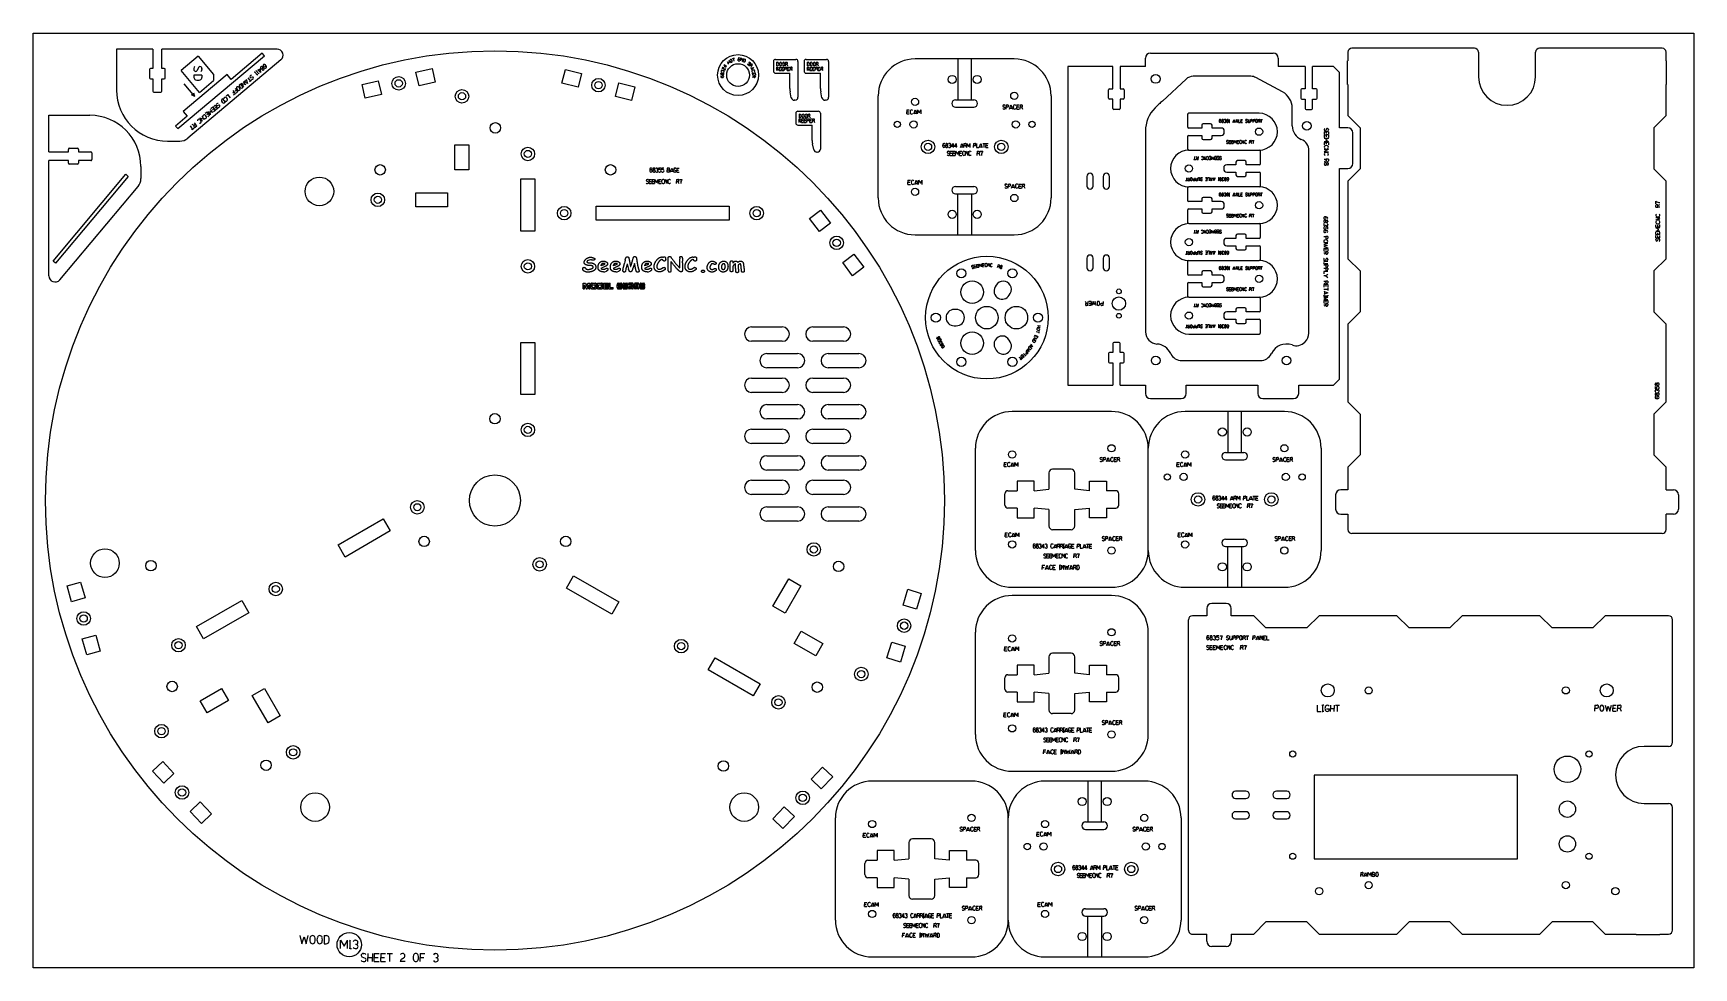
# Model space of a CAD drawing. Header units: inches. Extents: x -1316 to -504, y 192 to 650.
import ezdxf

# ---------------------------------------------------------------- set-up
doc = ezdxf.new("R2010")
doc.units = ezdxf.units.IN
doc.header["$MEASUREMENT"] = 0
doc.linetypes.add('Continuous2', pattern=[0])
for name, color, linetype in [('68324 HOT END SPACER', 1, 'Continuous'), ('68328 HOT END ADAPTER', 1, 'Continuous'), ('68343 AND 68344 CARRIAGE AND ARM PLATE', 1, 'Continuous'), ('68351 TABLE', 1, 'Continuous'), ('68355 Base', 1, 'Continuous'), ('68356 Power Supply Retainer', 1, 'Continuous'), ('68357 Support Panel', 1, 'Continuous'), ('68358 Electronics Mount', 1, 'Continuous'), ('68369 Idler Mount', 1, 'Continuous'), ('68381 AXLE SUPPORT', 1, 'Continuous'), ('68410_11 smart lcd mount', 1, 'Continuous'), ('EZStruder R1', 1, 'Continuous'), ('STOCK OUTLINE', 1, 'Continuous')]:
    doc.layers.add(name, color=color, linetype=linetype)

msp = doc.modelspace()

# ---------------------------------------------------------------- linework, layer by layer
at = {"color": 1, "linetype": 'Continuous2', "lineweight": -3, "true_color": 0xff0000}
for p, q in [((-752.15, 627.2), (-763.75, 616.42)), ((-720.42, 628.53), (-748.75, 628.53)), ((-704.94, 620.91), (-718.06, 627.94)), ((-767.37, 613.05), (-765.52, 614.89)), ((-700.2, 604.27), (-700.2, 612.97)), ((-772.06, 601.73), (-772.06, 503.55)), ((-692.06, 502.94), (-692.06, 592.12)), ((-694.01, 498.5), (-693.81, 498.7)), ((-754.27, 489.46), (-715.84, 489.46))]:
    msp.add_line(p, q, dxfattribs=at)
for centre, radius, start, end in [((-748.75, 623.53), 5, 90, 132.88775), ((-720.42, 623.53), 5, 61.79138, 90), ((-709.2, 612.97), 9, 360, 61.79138), ((-756.06, 601.73), 16, 135, 180), ((-754.21, 603.58), 16, 126.60305, 135), ((-693.07, 604.27), 7.13, 180, 247.69133), ((-698.06, 592.12), 6, 360, 67.69133), ((-766.06, 503.55), 6, 180, 265.94027), ((-767.06, 489.46), 8.13, 25.13666, 85.94027), ((-703.06, 489.46), 8.12, 70.13666, 154.86334), ((-698.26, 502.74), 6, 250.13666, 315), ((-698.06, 502.94), 6, 315, 360), ((-754.27, 495.46), 6, 205.13666, 270), ((-715.84, 495.46), 6, 270, 334.86334)]:
    msp.add_arc(centre, radius, start, end, dxfattribs=at)
at = {"layer": '68324 HOT END SPACER', "color": 3, "linetype": 'Continuous2', "lineweight": -3, "true_color": 0x00ff00}
for p, q in [((-977.11, 633.32), (-978.35, 634.16)), ((-977.84, 632.87), (-978.35, 634.16)), ((-976.85, 635.75), (-976.41, 635.15)), ((-976.41, 635.15), (-975.67, 635.68)), ((-975.97, 634.54), (-976.41, 635.15)), ((-976.12, 636.29), (-975.67, 635.68)), ((-975.23, 635.08), (-975.67, 635.68)), ((-974.19, 637.22), (-973.73, 637.35)), ((-973.73, 637.35), (-973.26, 637.47)), ((-973.33, 635.9), (-973.73, 637.35)), ((-971.42, 636.16), (-971.36, 636.91)), ((-971.42, 636.16), (-970.54, 636.1)), ((-971.31, 637.66), (-971.36, 636.91)), ((-971.36, 636.91), (-970.68, 636.86)), ((-971.31, 637.66), (-970.43, 637.59)), ((-970.24, 636.05), (-969.88, 637.51)), ((-969.88, 637.51), (-969.35, 635.83)), ((-969.35, 635.83), (-968.99, 637.29)), ((-968.45, 637.1), (-969.06, 635.73)), ((-969.06, 635.73), (-968.68, 635.56)), ((-968.45, 637.1), (-968.07, 636.93)), ((-966.72, 634.28), (-966.61, 634.18)), ((-966.26, 635.06), (-966.01, 634.46)), ((-966.13, 633.68), (-965.52, 634.12)), ((-965.66, 635.34), (-965.57, 635.26)), ((-964.92, 634.57), (-965.52, 634.12)), ((-965.52, 634.12), (-965.2, 633.69)), ((-964.92, 634.57), (-964.6, 634.13)), ((-979.96, 629.75), (-979.95, 629.85)), ((-979.74, 631.18), (-979.72, 631.23)), ((-979.27, 629.7), (-979.26, 629.79)), ((-979.26, 632.57), (-979.25, 632.6)), ((-978.97, 631.16), (-979, 631.05)), ((-978.46, 629.64), (-978.46, 629.73)), ((-978.29, 630.79), (-978.26, 630.89)), ((-977.69, 632.41), (-978.06, 631.59)), ((-977.28, 633.7), (-977.84, 632.87)), ((-965.41, 632.69), (-965.07, 632.72)), ((-965.07, 632.72), (-963.82, 632.83)), ((-965.07, 632.72), (-964.69, 631.92)), ((-964.69, 631.92), (-964.93, 631.67)), ((-963.82, 632.83), (-964.69, 631.92)), ((-963.78, 628.3), (-964.56, 628)), ((-964.53, 630.1), (-963.78, 630.15)), ((-964.53, 630.1), (-964.47, 629.22)), ((-964.47, 628.92), (-963.72, 628.84)), ((-963.04, 630.21), (-963.78, 630.15)), ((-963.78, 630.15), (-963.73, 629.47)), ((-963.72, 628.84), (-963.78, 628.3)), ((-962.98, 628.77), (-963.72, 628.84)), ((-963.04, 630.21), (-962.97, 629.33)), ((-962.98, 628.77), (-963.03, 628.23))]:
    msp.add_line(p, q, dxfattribs=at)
at = {"layer": '68324 HOT END SPACER', "color": 5, "linetype": 'Continuous2', "lineweight": -3, "true_color": 0x0000ff}
for radius in [10, 5.55]:
    msp.add_circle((-971.48, 629.15), radius, dxfattribs=at)
at = {"layer": '68324 HOT END SPACER', "color": 3, "linetype": 'Continuous2', "lineweight": -3, "true_color": 0x00ff00}
for centre, radius, start, end in [((-974.99, 636.4), 0.446, 41.68423, 189.88022), ((-974.1, 636.49), 1.34, 187.07635, 224.4881), ((-974.72, 635.85), 0.446, 221.68424, 9.8802), ((-975.61, 635.76), 1.34, 7.07635, 44.4881), ((-968.5, 636.09), 0.552, 251.36297, 311.59366), ((-969.12, 636.58), 1.34, 317.27463, 354.68637), ((-968.34, 636.45), 0.552, 0.36733, 60.59791), ((-966.42, 634.6), 0.432, 166.96785, 225.88693), ((-966.34, 634.46), 0.395, 225.88693, 313.79657), ((-965.95, 635.14), 0.322, 141.62815, 195.79065), ((-965.93, 635.06), 0.395, 45.74434, 133.79655), ((-966.32, 634.38), 0.322, 321.6281, 15.79068), ((-965.87, 634.95), 0.432, 346.96787, 45.74434), ((-964.9, 633.91), 0.375, 216.45702, 36.46586), ((-979.61, 629.72), 0.348, 175.62094, 203.17004), ((-979.61, 629.82), 0.348, 85.62094, 175.62094), ((-979.51, 628.41), 0.446, 124.89172, 257.68226), ((-979.61, 629.72), 0.348, 203.17004, 355.62094), ((-979.32, 631.07), 0.432, 165.79868, 225.50564), ((-979.26, 631.12), 0.473, 124.61289, 165.79868), ((-979.25, 629.26), 1.34, 254.8784, 292.29014), ((-979.61, 629.82), 0.348, 355.62094, 85.62095), ((-979.34, 631.23), 0.343, 75.79881, 124.61288), ((-978.89, 628.45), 0.446, 77.85038, 289.31815), ((-978.87, 632.39), 0.429, 155.98983, 215.98983), ((-978.87, 629.67), 0.402, 175.62095, 300.30664), ((-978.86, 629.76), 0.402, 85.62094, 175.62095), ((-978.86, 632.42), 0.429, 68.56581, 155.98983), ((-979.35, 631.19), 0.378, 354.88694, 75.79882), ((-978.61, 631.03), 0.378, 75.79882, 159.98383), ((-978.86, 629.76), 0.402, 355.62094, 85.62095), ((-978.89, 628.45), 0.446, 289.48629, 77.68225), ((-978.89, 632.44), 0.429, 23.76493, 63.41401), ((-978.87, 629.67), 0.402, 300.30664, 355.62094), ((-978.71, 630.9), 0.432, 286.09198, 345.79888), ((-978.61, 631.06), 0.343, 26.98471, 75.79882), ((-981.91, 631.59), 3.56, 8.85875, 16.60444), ((-977.68, 632.2), 0.724, 184.73433, 238.03482), ((-978.72, 631), 0.473, 345.79888, 26.98471), ((-964.15, 630.97), 0.552, 128.79237, 248.72553), ((-963.77, 630.28), 1.34, 85.69966, 123.1114), ((-963.4, 628.27), 0.375, 174.34462, 354.35347), ((-963.77, 631.07), 0.552, 320.08556, 80.01869)]:
    msp.add_arc(centre, radius, start, end, dxfattribs=at)
at = {"layer": '68328 HOT END ADAPTER', "color": 5, "linetype": 'Continuous2', "lineweight": -3, "true_color": 0x0000ff}
for p, q in [((-845.14, 526.33), (-845.64, 525.47)), ((-838.71, 521.47), (-838.21, 522.33)), ((-864.68, 514.48), (-865.68, 514.48)), ((-865.68, 506.48), (-864.68, 506.48)), ((-838.21, 498.62), (-838.71, 499.49)), ((-845.64, 495.49), (-845.14, 494.62))]:
    msp.add_line(p, q, dxfattribs=at)
at = {"layer": '68328 HOT END ADAPTER', "color": 3, "linetype": 'Continuous2', "lineweight": -3, "true_color": 0x00ff00}
for p, q in [((-825.13, 505.72), (-824.39, 505.59)), ((-824.97, 506.61), (-824.24, 506.49)), ((-824.24, 506.49), (-824.39, 505.59)), ((-823.65, 505.46), (-824.39, 505.59)), ((-823.5, 506.36), (-824.24, 506.49)), ((-874.14, 500.28), (-874.18, 500.37)), ((-873.62, 499.13), (-873.64, 499.16)), ((-873.5, 500.55), (-873.53, 500.64)), ((-873.05, 497.98), (-873.07, 498.03)), ((-872.75, 500.86), (-872.79, 500.95)), ((-872.48, 500.21), (-872.1, 499.4)), ((-872.43, 496.88), (-872.47, 496.97)), ((-872.46, 498.48), (-872.41, 498.39)), ((-871.83, 497.24), (-871.88, 497.32)), ((-871.71, 498.67), (-871.76, 498.76)), ((-871.14, 497.65), (-871.19, 497.73)), ((-829.06, 496.34), (-829.3, 496)), ((-827.83, 495.47), (-829.06, 496.34)), ((-828.55, 496.52), (-828.89, 496.59)), ((-828.08, 497.26), (-828.55, 496.52)), ((-827.32, 496.26), (-828.55, 496.52)), ((-828.28, 497.54), (-828.08, 497.26)), ((-828.08, 497.26), (-827.32, 496.26)), ((-827.14, 499.64), (-827.33, 499.27)), ((-825.8, 498.97), (-827.14, 499.64)), ((-825.27, 500.15), (-827.01, 499.92)), ((-827.01, 499.92), (-825.64, 499.31)), ((-826.64, 500.76), (-825.27, 500.15)), ((-826.21, 501.85), (-826.53, 501.03)), ((-826.21, 501.85), (-825.51, 501.58)), ((-825.8, 498.97), (-825.99, 498.6)), ((-825.51, 501.58), (-825.76, 500.94)), ((-825.62, 503.7), (-824.17, 503.29)), ((-824.81, 501.31), (-825.51, 501.58)), ((-824.81, 501.31), (-825.13, 500.49)), ((-824.17, 503.29), (-824.3, 502.83)), ((-824.04, 503.75), (-824.17, 503.29)), ((-833.18, 490.7), (-833.95, 491.04)), ((-833.25, 491.63), (-832.77, 491.05)), ((-832.77, 491.05), (-833.18, 490.7)), ((-832.38, 492.43), (-833.02, 491.83)), ((-832.28, 490.48), (-832.77, 491.05)), ((-832.28, 490.48), (-832.7, 490.13)), ((-832.38, 492.43), (-831.87, 491.87)), ((-831.87, 491.87), (-832.37, 491.41)), ((-831.36, 491.32), (-832.01, 490.73)), ((-831.36, 491.32), (-831.87, 491.87)), ((-831.83, 492.98), (-830.76, 491.93)), ((-830.76, 491.93), (-831.09, 491.58)), ((-830.42, 492.27), (-830.76, 491.93)), ((-830.68, 494.23), (-830.12, 493.73)), ((-830.15, 494.35), (-830.48, 494.45)), ((-830.12, 493.73), (-830.48, 493.32)), ((-829.6, 495.04), (-830.15, 494.35)), ((-828.96, 493.96), (-830.15, 494.35)), ((-829.55, 493.23), (-830.12, 493.73)), ((-829.55, 493.23), (-829.92, 492.82)), ((-829.78, 495.33), (-829.6, 495.04)), ((-829.6, 495.04), (-828.96, 493.96)), ((-827.83, 495.47), (-828.08, 495.13))]:
    msp.add_line(p, q, dxfattribs=at)
at = {"layer": '68328 HOT END ADAPTER', "color": 1, "linetype": 'Continuous2', "lineweight": -3, "true_color": 0xff0000}
msp.add_circle((-849.68, 510.48), 30, dxfattribs=at)
at = {"layer": '68328 HOT END ADAPTER', "color": 5, "linetype": 'Continuous2', "lineweight": -3, "true_color": 0x0000ff}
for centre, radius in [((-862.18, 532.13), 2.25), ((-856.9, 522.98), 5.52), ((-837.18, 532.13), 2.25), ((-874.68, 510.48), 2.25), ((-849.68, 510.48), 5.52), ((-835.24, 510.48), 5.52), ((-824.68, 510.48), 2.25), ((-856.9, 497.98), 5.52), ((-862.18, 488.83), 2.25), ((-837.18, 488.83), 2.25)]:
    msp.add_circle(centre, radius, dxfattribs=at)
for centre, start, end in [((-841.68, 524.33), 330, 150), ((-842.18, 523.47), 150, 330), ((-865.68, 510.48), 90, 270), ((-864.68, 510.48), 270, 90), ((-842.18, 497.49), 30, 210), ((-841.68, 496.62), 210, 30)]:
    msp.add_arc(centre, 4, start, end, dxfattribs=at)
at = {"layer": '68328 HOT END ADAPTER', "color": 3, "linetype": 'Continuous2', "lineweight": -3, "true_color": 0x00ff00}
for centre, radius, start, end in [((-824.87, 504.84), 0.446, 93.09403, 241.28999), ((-824.38, 505.59), 1.34, 238.48614, 275.89788), ((-824.75, 503.95), 1.34, 58.48614, 95.89788), ((-824.27, 504.7), 0.446, 273.09402, 61.29001), ((-873.85, 500.51), 0.348, 112.51826, 202.51826), ((-873.82, 500.42), 0.348, 202.51826, 230.06736), ((-873.82, 500.42), 0.348, 230.06736, 22.51826), ((-873.85, 500.51), 0.348, 22.51826, 112.51827), ((-873.25, 499.34), 0.429, 117.84076, 205.26478), ((-873.24, 499.31), 0.429, 205.26478, 265.26478), ((-873.16, 500.79), 0.402, 112.51826, 202.51827), ((-873.12, 500.71), 0.402, 202.51827, 327.20396), ((-873.29, 499.32), 0.429, 73.03987, 112.68896), ((-873.16, 500.79), 0.402, 22.51826, 112.51827), ((-874.61, 496.49), 3.56, 58.1337, 65.87939), ((-872.66, 498.25), 0.473, 166.82537, 208.01116), ((-872.78, 498.28), 0.343, 118.01129, 166.82536), ((-872.67, 498.19), 0.432, 208.01116, 267.71812), ((-872.77, 498.25), 0.378, 37.09942, 118.0113), ((-873.12, 500.71), 0.402, 327.20396, 22.51826), ((-872.31, 500.09), 0.724, 234.00928, 287.30976), ((-872.18, 497.14), 0.348, 120.76149, 210.76149), ((-872.11, 498.62), 0.378, 118.0113, 202.19632), ((-872.13, 497.06), 0.348, 210.76149, 238.31059), ((-872.18, 497.14), 0.348, 30.76149, 120.7615), ((-872.13, 497.06), 0.348, 238.31059, 30.76149), ((-872.13, 498.66), 0.343, 69.19719, 118.0113), ((-872.18, 498.53), 0.473, 28.01137, 69.19719), ((-871.53, 497.53), 0.402, 120.76149, 210.7615), ((-871.42, 496.11), 0.446, 152.85867, 285.64921), ((-871.48, 497.44), 0.402, 210.7615, 335.44719), ((-871.53, 497.53), 0.402, 30.76149, 120.7615), ((-872.1, 498.47), 0.432, 328.30446, 28.01137), ((-870.9, 496.43), 0.446, 105.81733, 317.2851), ((-871.6, 496.99), 1.34, 282.84535, 320.25709), ((-871.48, 497.44), 0.402, 335.44719, 30.76149), ((-870.9, 496.43), 0.446, 317.45324, 105.6492), ((-828.82, 495.72), 0.552, 149.87111, 210.1018), ((-826.82, 499.07), 0.552, 158.63, 218.86069), ((-826.29, 499.66), 1.34, 224.54165, 261.9534), ((-826.46, 498.89), 0.552, 267.63436, 327.86494), ((-832.94, 490.42), 0.375, 130.01302, 310.02186), ((-830.2, 493.07), 0.375, 138.39621, 318.40506), ((-828.21, 496.23), 1.34, 215.78277, 253.19451), ((-828.49, 495.49), 0.552, 258.87547, 319.10605)]:
    msp.add_arc(centre, radius, start, end, dxfattribs=at)
at = {"layer": '68343 AND 68344 CARRIAGE AND ARM PLATE', "color": 1, "linetype": 'Continuous2', "lineweight": -3, "true_color": 0xff0000}
for p, q in [((-836.25, 637.01), (-884.85, 637.01)), ((-902.85, 569.01), (-902.85, 619.01)), ((-818.25, 619.01), (-818.25, 569.01)), ((-884.85, 551.01), (-836.25, 551.01)), ((-788.68, 464.54), (-837.28, 464.54)), ((-704.08, 464.54), (-752.68, 464.54)), ((-855.28, 396.54), (-855.28, 446.54)), ((-686.08, 446.54), (-686.08, 396.54)), ((-837.28, 378.54), (-788.68, 378.54)), ((-788.68, 374.54), (-837.28, 374.54)), ((-752.68, 378.54), (-704.08, 378.54)), ((-855.28, 306.54), (-855.28, 356.54)), ((-770.68, 306.54), (-770.68, 356.54)), ((-837.28, 288.54), (-788.68, 288.54)), ((-857.23, 283.73), (-905.83, 283.73)), ((-772.63, 283.73), (-821.23, 283.73)), ((-923.83, 215.73), (-923.83, 265.73)), ((-754.63, 265.73), (-754.63, 215.73)), ((-905.83, 197.73), (-857.23, 197.73)), ((-821.23, 197.73), (-772.63, 197.73))]:
    msp.add_line(p, q, dxfattribs=at)
at = {"layer": '68343 AND 68344 CARRIAGE AND ARM PLATE', "color": 3, "linetype": 'Continuous2', "lineweight": -3, "true_color": 0x00ff00}
for p, q in [((-863.85, 637.01), (-863.85, 617.01)), ((-857.25, 617.01), (-857.25, 637.01)), ((-888.83, 612.1), (-887.66, 612.1)), ((-888.83, 612.1), (-888.83, 611.1)), ((-888.83, 611.1), (-887.92, 611.1)), ((-888.83, 610.1), (-888.83, 611.1)), ((-888.83, 610.1), (-887.66, 610.1)), ((-885.5, 610.1), (-885.34, 610.53)), ((-885.34, 610.53), (-884.75, 612.1)), ((-885.34, 610.53), (-884.16, 610.53)), ((-884.75, 612.1), (-884.16, 610.53)), ((-884.16, 610.53), (-884, 610.1)), ((-883.6, 610.1), (-883.6, 612.1)), ((-883.6, 612.1), (-882.75, 610.68)), ((-882.75, 610.68), (-881.91, 612.1)), ((-881.91, 610.1), (-881.91, 612.1)), ((-841.69, 613.7), (-840.9, 613.36)), ((-841.43, 612.53), (-841.22, 612.53)), ((-841.36, 614.53), (-841.2, 614.53)), ((-840.29, 614.53), (-839.57, 614.53)), ((-840.29, 614.53), (-840.29, 613.53)), ((-840.29, 613.53), (-839.57, 613.53)), ((-840.29, 612.53), (-840.29, 613.53)), ((-838.67, 612.53), (-838.5, 612.96)), ((-838.5, 612.96), (-837.92, 614.53)), ((-838.5, 612.96), (-837.33, 612.96)), ((-837.92, 614.53), (-837.33, 612.96)), ((-837.33, 612.96), (-837.17, 612.53)), ((-835, 614.53), (-833.83, 614.53)), ((-835, 614.53), (-835, 613.53)), ((-835, 613.53), (-834.09, 613.53)), ((-835, 612.53), (-835, 613.53)), ((-835, 612.53), (-833.83, 612.53)), ((-833.43, 614.53), (-832.71, 614.53)), ((-833.43, 614.53), (-833.43, 613.53)), ((-833.43, 613.53), (-832.71, 613.53)), ((-833.43, 612.53), (-833.43, 613.53)), ((-832.71, 613.53), (-832.21, 612.53)), ((-869.39, 595.68), (-869.26, 595.68)), ((-869.39, 594.75), (-869.26, 594.75)), ((-869.39, 593.68), (-869.26, 593.68)), ((-868.01, 593.68), (-867.88, 593.68)), ((-867.98, 595.68), (-867.91, 595.68)), ((-867.76, 594.68), (-867.91, 594.68)), ((-867.09, 594.15), (-866.06, 595.68)), ((-865.77, 594.15), (-867.09, 594.15)), ((-866.06, 593.68), (-866.06, 595.68)), ((-865.55, 594.15), (-864.52, 595.68)), ((-864.22, 594.15), (-865.55, 594.15)), ((-864.52, 593.68), (-864.52, 595.68)), ((-862.65, 593.68), (-862.49, 594.11)), ((-862.49, 594.11), (-861.9, 595.68)), ((-862.49, 594.11), (-861.31, 594.11)), ((-861.9, 595.68), (-861.31, 594.11)), ((-861.31, 594.11), (-861.15, 593.68)), ((-860.94, 595.68), (-860.21, 595.68)), ((-860.94, 595.68), (-860.94, 594.68)), ((-860.94, 594.68), (-860.21, 594.68)), ((-860.94, 593.68), (-860.94, 594.68)), ((-860.21, 594.68), (-859.71, 593.68)), ((-859.49, 593.68), (-859.49, 595.68)), ((-859.49, 595.68), (-858.65, 594.27)), ((-858.65, 594.27), (-857.81, 595.68)), ((-857.81, 593.68), (-857.81, 595.68)), ((-856.24, 595.68), (-855.51, 595.68)), ((-856.24, 595.68), (-856.24, 594.68)), ((-856.24, 594.68), (-855.51, 594.68)), ((-856.24, 593.68), (-856.24, 594.68)), ((-854.8, 595.68), (-854.8, 593.68)), ((-854.8, 593.68), (-853.62, 593.68)), ((-853.41, 593.68), (-853.25, 594.11)), ((-853.25, 594.11), (-852.66, 595.68)), ((-853.25, 594.11), (-852.07, 594.11)), ((-852.66, 595.68), (-852.07, 594.11)), ((-852.07, 594.11), (-851.91, 593.68)), ((-851.69, 595.68), (-851.05, 595.68)), ((-851.05, 593.68), (-851.05, 595.68)), ((-851.05, 595.68), (-850.41, 595.68)), ((-850.2, 595.68), (-849.03, 595.68)), ((-850.2, 595.68), (-850.2, 594.68)), ((-850.2, 594.68), (-849.28, 594.68)), ((-850.2, 593.68), (-850.2, 594.68)), ((-850.2, 593.68), (-849.03, 593.68)), ((-868.95, 591.04), (-868.16, 590.7)), ((-868.69, 589.87), (-868.48, 589.87)), ((-868.62, 591.87), (-868.46, 591.87)), ((-867.74, 591.87), (-866.56, 591.87)), ((-867.74, 591.87), (-867.74, 590.87)), ((-867.74, 590.87), (-866.82, 590.87)), ((-867.74, 589.87), (-867.74, 590.87)), ((-867.74, 589.87), (-866.56, 589.87)), ((-866.35, 591.87), (-865.18, 591.87)), ((-866.35, 591.87), (-866.35, 590.87)), ((-866.35, 590.87), (-865.43, 590.87)), ((-866.35, 589.87), (-866.35, 590.87)), ((-866.35, 589.87), (-865.18, 589.87)), ((-864.96, 589.87), (-864.96, 591.87)), ((-864.96, 591.87), (-864.12, 590.45)), ((-864.12, 590.45), (-863.28, 591.87)), ((-863.28, 589.87), (-863.28, 591.87)), ((-863.06, 591.87), (-861.89, 591.87)), ((-863.06, 591.87), (-863.06, 590.87)), ((-863.06, 590.87), (-862.15, 590.87)), ((-863.06, 589.87), (-863.06, 590.87)), ((-863.06, 589.87), (-861.89, 589.87)), ((-860.1, 589.87), (-860.1, 591.87)), ((-860.1, 591.87), (-858.87, 589.87)), ((-858.87, 589.87), (-858.87, 591.87)), ((-854.36, 591.87), (-853.64, 591.87)), ((-854.36, 591.87), (-854.36, 590.87)), ((-854.36, 590.87), (-853.64, 590.87)), ((-854.36, 589.87), (-854.36, 590.87)), ((-853.64, 590.87), (-853.14, 589.87)), ((-852.92, 591.87), (-851.72, 591.87)), ((-888.3, 577.68), (-887.13, 577.68)), ((-888.3, 577.68), (-888.3, 576.68)), ((-884.81, 576.11), (-884.22, 577.68)), ((-884.22, 577.68), (-883.63, 576.11)), ((-883.07, 575.68), (-883.07, 577.68)), ((-883.07, 577.68), (-882.23, 576.26)), ((-882.23, 576.26), (-881.38, 577.68)), ((-881.38, 575.68), (-881.38, 577.68)), ((-888.3, 576.68), (-887.39, 576.68)), ((-888.3, 575.68), (-888.3, 576.68)), ((-888.3, 575.68), (-887.13, 575.68)), ((-884.97, 575.68), (-884.81, 576.11)), ((-884.81, 576.11), (-883.63, 576.11)), ((-883.63, 576.11), (-883.47, 575.68)), ((-863.85, 551.01), (-863.85, 571.01)), ((-857.25, 571.01), (-857.25, 551.01)), ((-840.65, 575.01), (-839.87, 574.68)), ((-840.39, 573.84), (-840.19, 573.84)), ((-840.33, 575.85), (-840.17, 575.84)), ((-839.26, 575.84), (-838.53, 575.84)), ((-839.26, 575.84), (-839.26, 574.84)), ((-839.26, 574.84), (-838.53, 574.84)), ((-839.26, 573.84), (-839.26, 574.84)), ((-837.63, 573.84), (-837.47, 574.27)), ((-837.47, 574.27), (-836.88, 575.84)), ((-837.47, 574.27), (-836.29, 574.27)), ((-836.88, 575.84), (-836.29, 574.27)), ((-836.29, 574.27), (-836.13, 573.84)), ((-833.97, 575.84), (-832.8, 575.84)), ((-833.97, 575.84), (-833.97, 574.84)), ((-833.97, 574.84), (-833.05, 574.84)), ((-833.97, 573.84), (-833.97, 574.84)), ((-833.97, 573.84), (-832.8, 573.84)), ((-832.4, 575.84), (-831.67, 575.84)), ((-832.4, 575.84), (-832.4, 574.84)), ((-832.4, 574.84), (-831.67, 574.84)), ((-832.4, 573.84), (-832.4, 574.84)), ((-831.67, 574.84), (-831.17, 573.84)), ((-975.3, 535.72), (-975.3, 537.13)), ((-1005.62, 534.49), (-1005.62, 536.16)), ((-1005.62, 533.31), (-1005.62, 534.49)), ((-969.9, 534.54), (-970.03, 535.94)), ((-800.93, 517.42), (-801.43, 518.42)), ((-800.21, 517.42), (-800.93, 517.42)), ((-800.21, 516.42), (-800.93, 516.42)), ((-800.21, 518.42), (-800.21, 517.42)), ((-800.21, 516.42), (-800.21, 517.42)), ((-798.63, 518.42), (-799.81, 518.42)), ((-798.63, 516.42), (-799.81, 516.42)), ((-798.63, 517.42), (-799.55, 517.42)), ((-798.63, 518.42), (-798.63, 517.42)), ((-798.63, 516.42), (-798.63, 517.42)), ((-797.72, 518.42), (-798.23, 516.42)), ((-797.2, 516.75), (-797.72, 518.42)), ((-796.68, 518.42), (-797.2, 516.75)), ((-796.16, 516.42), (-796.68, 518.42)), ((-792.8, 517.42), (-793.53, 517.42)), ((-792.8, 516.42), (-793.53, 516.42)), ((-792.8, 518.42), (-792.8, 517.42)), ((-792.8, 516.42), (-792.8, 517.42)), ((-731.68, 464.54), (-731.68, 444.54)), ((-725.08, 444.54), (-725.08, 464.54)), ((-841.26, 439.62), (-840.08, 439.62)), ((-841.26, 439.62), (-841.26, 438.62)), ((-837.76, 438.05), (-837.17, 439.62)), ((-837.17, 439.62), (-836.58, 438.05)), ((-836.02, 437.62), (-836.02, 439.62)), ((-836.02, 439.62), (-835.18, 438.21)), ((-835.18, 438.21), (-834.34, 439.62)), ((-834.34, 437.62), (-834.34, 439.62)), ((-794.11, 441.22), (-793.32, 440.88)), ((-793.85, 440.05), (-793.65, 440.05)), ((-793.79, 442.05), (-793.62, 442.05)), ((-792.71, 442.05), (-791.99, 442.05)), ((-792.71, 442.05), (-792.71, 441.05)), ((-792.71, 441.05), (-791.99, 441.05)), ((-792.71, 440.05), (-792.71, 441.05)), ((-791.09, 440.05), (-790.93, 440.48)), ((-790.93, 440.48), (-790.34, 442.05)), ((-790.93, 440.48), (-789.75, 440.48)), ((-790.34, 442.05), (-789.75, 440.48)), ((-789.75, 440.48), (-789.59, 440.05)), ((-787.43, 442.05), (-786.25, 442.05)), ((-787.43, 442.05), (-787.43, 441.05)), ((-787.43, 441.05), (-786.51, 441.05)), ((-787.43, 440.05), (-787.43, 441.05)), ((-787.43, 440.05), (-786.25, 440.05)), ((-785.85, 442.05), (-785.13, 442.05)), ((-785.85, 442.05), (-785.85, 441.05)), ((-785.85, 441.05), (-785.13, 441.05)), ((-785.85, 440.05), (-785.85, 441.05)), ((-785.13, 441.05), (-784.63, 440.05)), ((-756.66, 439.62), (-755.48, 439.62)), ((-756.66, 439.62), (-756.66, 438.62)), ((-753.16, 438.05), (-752.57, 439.62)), ((-752.57, 439.62), (-751.98, 438.05)), ((-751.42, 437.62), (-751.42, 439.62)), ((-751.42, 439.62), (-750.58, 438.21)), ((-750.58, 438.21), (-749.74, 439.62)), ((-749.74, 437.62), (-749.74, 439.62)), ((-709.51, 441.22), (-708.72, 440.88)), ((-709.25, 440.05), (-709.05, 440.05)), ((-709.19, 442.05), (-709.02, 442.05)), ((-708.11, 442.05), (-707.39, 442.05)), ((-708.11, 442.05), (-708.11, 441.05)), ((-708.11, 441.05), (-707.39, 441.05)), ((-708.11, 440.05), (-708.11, 441.05)), ((-706.49, 440.05), (-706.33, 440.48)), ((-706.33, 440.48), (-705.74, 442.05)), ((-706.33, 440.48), (-705.15, 440.48)), ((-705.74, 442.05), (-705.15, 440.48)), ((-705.15, 440.48), (-704.99, 440.05)), ((-702.83, 442.05), (-701.65, 442.05)), ((-702.83, 442.05), (-702.83, 441.05)), ((-702.83, 441.05), (-701.91, 441.05)), ((-702.83, 440.05), (-702.83, 441.05)), ((-702.83, 440.05), (-701.65, 440.05)), ((-701.25, 442.05), (-700.53, 442.05)), ((-701.25, 442.05), (-701.25, 441.05)), ((-701.25, 441.05), (-700.53, 441.05)), ((-701.25, 440.05), (-701.25, 441.05)), ((-700.53, 441.05), (-700.03, 440.05)), ((-841.26, 438.62), (-840.34, 438.62)), ((-841.26, 437.62), (-841.26, 438.62)), ((-841.26, 437.62), (-840.08, 437.62)), ((-837.92, 437.62), (-837.76, 438.05)), ((-837.76, 438.05), (-836.58, 438.05)), ((-836.58, 438.05), (-836.42, 437.62)), ((-756.66, 438.62), (-755.74, 438.62)), ((-756.66, 437.62), (-756.66, 438.62)), ((-756.66, 437.62), (-755.48, 437.62)), ((-753.32, 437.62), (-753.16, 438.05)), ((-753.16, 438.05), (-751.98, 438.05)), ((-751.98, 438.05), (-751.82, 437.62)), ((-737.21, 423.2), (-737.08, 423.2)), ((-735.81, 423.2), (-735.73, 423.2)), ((-734.92, 421.67), (-733.88, 423.2)), ((-733.88, 421.2), (-733.88, 423.2)), ((-733.37, 421.67), (-732.34, 423.2)), ((-732.34, 421.2), (-732.34, 423.2)), ((-730.31, 421.63), (-729.72, 423.2)), ((-729.72, 423.2), (-729.13, 421.63)), ((-728.76, 423.2), (-728.03, 423.2)), ((-728.76, 423.2), (-728.76, 422.2)), ((-727.32, 421.2), (-727.32, 423.2)), ((-727.32, 423.2), (-726.47, 421.79)), ((-726.47, 421.79), (-725.63, 423.2)), ((-725.63, 421.2), (-725.63, 423.2)), ((-724.06, 423.2), (-723.33, 423.2)), ((-724.06, 423.2), (-724.06, 422.2)), ((-722.62, 423.2), (-722.62, 421.2)), ((-721.07, 421.63), (-720.48, 423.2)), ((-720.48, 423.2), (-719.89, 421.63)), ((-719.52, 423.2), (-718.88, 423.2)), ((-718.88, 421.2), (-718.88, 423.2)), ((-718.88, 423.2), (-718.24, 423.2)), ((-718.02, 423.2), (-716.85, 423.2)), ((-718.02, 423.2), (-718.02, 422.2)), ((-737.21, 422.27), (-737.08, 422.27)), ((-737.21, 421.2), (-737.08, 421.2)), ((-736.77, 418.56), (-735.98, 418.22)), ((-736.51, 417.39), (-736.31, 417.39)), ((-736.45, 419.39), (-736.29, 419.39)), ((-735.83, 421.2), (-735.7, 421.2)), ((-735.59, 422.2), (-735.73, 422.2)), ((-735.56, 419.39), (-734.39, 419.39)), ((-735.56, 419.39), (-735.56, 418.39)), ((-735.56, 418.39), (-734.64, 418.39)), ((-735.56, 417.39), (-735.56, 418.39)), ((-735.56, 417.39), (-734.39, 417.39)), ((-733.59, 421.67), (-734.92, 421.67)), ((-734.17, 419.39), (-733, 419.39)), ((-734.17, 419.39), (-734.17, 418.39)), ((-734.17, 418.39), (-733.26, 418.39)), ((-734.17, 417.39), (-734.17, 418.39)), ((-734.17, 417.39), (-733, 417.39)), ((-732.05, 421.67), (-733.37, 421.67)), ((-732.79, 417.39), (-732.79, 419.39)), ((-732.79, 419.39), (-731.94, 417.98)), ((-731.94, 417.98), (-731.1, 419.39)), ((-731.1, 417.39), (-731.1, 419.39)), ((-730.88, 419.39), (-729.71, 419.39)), ((-730.88, 419.39), (-730.88, 418.39)), ((-730.88, 418.39), (-729.97, 418.39)), ((-730.88, 417.39), (-730.88, 418.39)), ((-730.88, 417.39), (-729.71, 417.39)), ((-730.47, 421.2), (-730.31, 421.63)), ((-730.31, 421.63), (-729.13, 421.63)), ((-729.13, 421.63), (-728.97, 421.2)), ((-728.76, 422.2), (-728.03, 422.2)), ((-728.76, 421.2), (-728.76, 422.2)), ((-728.03, 422.2), (-727.53, 421.2)), ((-727.92, 417.39), (-727.92, 419.39)), ((-727.92, 419.39), (-726.69, 417.39)), ((-726.69, 417.39), (-726.69, 419.39)), ((-724.06, 422.2), (-723.33, 422.2)), ((-724.06, 421.2), (-724.06, 422.2)), ((-722.62, 421.2), (-721.45, 421.2)), ((-722.19, 419.39), (-721.46, 419.39)), ((-722.19, 419.39), (-722.19, 418.39)), ((-722.19, 418.39), (-721.46, 418.39)), ((-722.19, 417.39), (-722.19, 418.39)), ((-721.46, 418.39), (-720.96, 417.39)), ((-721.23, 421.2), (-721.07, 421.63)), ((-721.07, 421.63), (-719.89, 421.63)), ((-720.75, 419.39), (-719.55, 419.39)), ((-719.89, 421.63), (-719.73, 421.2)), ((-718.02, 422.2), (-717.11, 422.2)), ((-718.02, 421.2), (-718.02, 422.2)), ((-718.02, 421.2), (-716.85, 421.2)), ((-840.73, 405.2), (-839.55, 405.2)), ((-840.73, 405.2), (-840.73, 404.2)), ((-840.73, 404.2), (-839.81, 404.2)), ((-840.73, 403.2), (-840.73, 404.2)), ((-840.73, 403.2), (-839.55, 403.2)), ((-837.39, 403.2), (-837.23, 403.63)), ((-837.23, 403.63), (-836.64, 405.2)), ((-837.23, 403.63), (-836.05, 403.63)), ((-836.64, 405.2), (-836.05, 403.63)), ((-836.05, 403.63), (-835.89, 403.2)), ((-835.49, 403.2), (-835.49, 405.2)), ((-835.49, 405.2), (-834.65, 403.79)), ((-834.65, 403.79), (-833.81, 405.2)), ((-833.81, 403.2), (-833.81, 405.2)), ((-825.1, 399.72), (-824.98, 399.72)), ((-825.1, 398.8), (-824.98, 398.8)), ((-823.7, 399.72), (-823.62, 399.72)), ((-823.48, 398.73), (-823.62, 398.73)), ((-822.81, 398.2), (-821.77, 399.72)), ((-821.77, 397.72), (-821.77, 399.72)), ((-820.74, 399.72), (-820.67, 399.72)), ((-820.52, 398.73), (-820.66, 398.73)), ((-816.76, 398.15), (-816.17, 399.72)), ((-816.17, 399.72), (-815.58, 398.15)), ((-815.2, 399.72), (-814.48, 399.72)), ((-815.2, 399.72), (-815.2, 398.72)), ((-815.2, 398.72), (-814.48, 398.72)), ((-815.2, 397.72), (-815.2, 398.72)), ((-814.48, 398.72), (-813.98, 397.72)), ((-813.76, 399.72), (-813.04, 399.72)), ((-813.76, 399.72), (-813.76, 398.72)), ((-813.76, 398.72), (-813.04, 398.72)), ((-813.76, 397.72), (-813.76, 398.72)), ((-813.04, 398.72), (-812.54, 397.72)), ((-812.32, 399.72), (-812.04, 399.72)), ((-812.04, 397.72), (-812.04, 399.72)), ((-811.75, 399.72), (-812.04, 399.72)), ((-811.37, 398.15), (-810.78, 399.72)), ((-810.78, 399.72), (-810.2, 398.15)), ((-809.31, 398.61), (-808.41, 398.61)), ((-808.41, 398.61), (-808.41, 398.4)), ((-808.19, 399.72), (-807.02, 399.72)), ((-808.19, 399.72), (-808.19, 398.72)), ((-808.19, 398.72), (-807.28, 398.72)), ((-808.19, 397.72), (-808.19, 398.72)), ((-805.45, 399.72), (-804.72, 399.72)), ((-805.45, 399.72), (-805.45, 398.72)), ((-805.45, 398.72), (-804.72, 398.72)), ((-805.45, 397.72), (-805.45, 398.72)), ((-804.01, 399.72), (-804.01, 397.72)), ((-802.46, 398.15), (-801.87, 399.72)), ((-801.87, 399.72), (-801.28, 398.15)), ((-800.91, 399.72), (-800.27, 399.72)), ((-800.27, 397.72), (-800.27, 399.72)), ((-800.27, 399.72), (-799.63, 399.72)), ((-799.41, 399.72), (-798.24, 399.72)), ((-799.41, 399.72), (-799.41, 398.72)), ((-799.41, 398.72), (-798.5, 398.72)), ((-799.41, 397.72), (-799.41, 398.72)), ((-793.08, 402.54), (-792.29, 402.2)), ((-792.81, 401.37), (-792.61, 401.36)), ((-792.75, 403.37), (-792.59, 403.37)), ((-791.68, 403.37), (-790.95, 403.37)), ((-791.68, 403.37), (-791.68, 402.37)), ((-791.68, 402.37), (-790.95, 402.37)), ((-791.68, 401.37), (-791.68, 402.37)), ((-790.05, 401.37), (-789.89, 401.79)), ((-789.89, 401.79), (-789.3, 403.37)), ((-789.89, 401.79), (-788.71, 401.79)), ((-789.3, 403.37), (-788.71, 401.79)), ((-788.71, 401.79), (-788.55, 401.37)), ((-786.39, 403.37), (-785.22, 403.37)), ((-786.39, 403.37), (-786.39, 402.37)), ((-786.39, 402.37), (-785.48, 402.37)), ((-786.39, 401.37), (-786.39, 402.37)), ((-786.39, 401.37), (-785.22, 401.37)), ((-784.82, 403.37), (-784.09, 403.37)), ((-784.82, 403.37), (-784.82, 402.37)), ((-784.82, 402.37), (-784.09, 402.37)), ((-784.82, 401.37), (-784.82, 402.37)), ((-784.09, 402.37), (-783.59, 401.37)), ((-756.13, 405.2), (-754.95, 405.2)), ((-756.13, 405.2), (-756.13, 404.2)), ((-756.13, 404.2), (-755.21, 404.2)), ((-756.13, 403.2), (-756.13, 404.2)), ((-756.13, 403.2), (-754.95, 403.2)), ((-752.79, 403.2), (-752.63, 403.63)), ((-752.63, 403.63), (-752.04, 405.2)), ((-752.63, 403.63), (-751.45, 403.63)), ((-752.04, 405.2), (-751.45, 403.63)), ((-751.45, 403.63), (-751.29, 403.2)), ((-750.89, 403.2), (-750.89, 405.2)), ((-750.89, 405.2), (-750.05, 403.79)), ((-750.05, 403.79), (-749.21, 405.2)), ((-749.21, 403.2), (-749.21, 405.2)), ((-731.68, 378.54), (-731.68, 398.54)), ((-725.08, 398.54), (-725.08, 378.54)), ((-708.48, 402.54), (-707.69, 402.2)), ((-708.21, 401.37), (-708.01, 401.36)), ((-708.15, 403.37), (-707.99, 403.37)), ((-707.08, 403.37), (-706.35, 403.37)), ((-707.08, 403.37), (-707.08, 402.37)), ((-707.08, 402.37), (-706.35, 402.37)), ((-707.08, 401.37), (-707.08, 402.37)), ((-705.45, 401.37), (-705.29, 401.79)), ((-705.29, 401.79), (-704.7, 403.37)), ((-705.29, 401.79), (-704.11, 401.79)), ((-704.7, 403.37), (-704.11, 401.79)), ((-704.11, 401.79), (-703.95, 401.37)), ((-701.79, 403.37), (-700.62, 403.37)), ((-701.79, 403.37), (-701.79, 402.37)), ((-701.79, 402.37), (-700.88, 402.37)), ((-701.79, 401.37), (-701.79, 402.37)), ((-701.79, 401.37), (-700.62, 401.37)), ((-700.22, 403.37), (-699.49, 403.37)), ((-700.22, 403.37), (-700.22, 402.37)), ((-700.22, 402.37), (-699.49, 402.37)), ((-700.22, 401.37), (-700.22, 402.37)), ((-699.49, 402.37), (-698.99, 401.37)), ((-825.1, 397.72), (-824.98, 397.72)), ((-823.73, 397.72), (-823.6, 397.72)), ((-821.48, 398.2), (-822.81, 398.2)), ((-821.68, 394.06), (-820.89, 393.73)), ((-821.42, 392.9), (-821.22, 392.89)), ((-821.36, 394.9), (-821.2, 394.9)), ((-820.77, 397.72), (-820.64, 397.72)), ((-820.47, 394.9), (-819.3, 394.9)), ((-820.47, 394.9), (-820.47, 393.9)), ((-820.47, 393.9), (-819.55, 393.9)), ((-820.47, 392.9), (-820.47, 393.9)), ((-820.47, 392.9), (-819.3, 392.9)), ((-819.08, 394.9), (-817.91, 394.9)), ((-819.08, 394.9), (-819.08, 393.9)), ((-819.08, 393.9), (-818.17, 393.9)), ((-819.08, 392.9), (-819.08, 393.9)), ((-819.08, 392.9), (-817.91, 392.9)), ((-817.69, 392.9), (-817.69, 394.9)), ((-817.69, 394.9), (-816.85, 393.48)), ((-816.92, 397.72), (-816.76, 398.15)), ((-816.85, 393.48), (-816.01, 394.9)), ((-816.76, 398.15), (-815.58, 398.15)), ((-816.01, 392.9), (-816.01, 394.9)), ((-815.79, 394.9), (-814.62, 394.9)), ((-815.79, 394.9), (-815.79, 393.9)), ((-815.79, 393.9), (-814.88, 393.9)), ((-815.79, 392.9), (-815.79, 393.9)), ((-815.79, 392.9), (-814.62, 392.9)), ((-815.58, 398.15), (-815.42, 397.72)), ((-812.83, 392.9), (-812.83, 394.9)), ((-812.83, 394.9), (-811.6, 392.9)), ((-812.32, 397.72), (-812.04, 397.72)), ((-811.75, 397.72), (-812.04, 397.72)), ((-811.6, 392.9), (-811.6, 394.9)), ((-811.53, 397.72), (-811.37, 398.15)), ((-811.37, 398.15), (-810.2, 398.15)), ((-810.2, 398.15), (-810.03, 397.72)), ((-808.19, 397.72), (-807.02, 397.72)), ((-807.1, 394.9), (-806.37, 394.9)), ((-807.1, 394.9), (-807.1, 393.9)), ((-807.1, 393.9), (-806.37, 393.9)), ((-807.1, 392.9), (-807.1, 393.9)), ((-806.37, 393.9), (-805.87, 392.9)), ((-805.66, 394.9), (-804.46, 394.9)), ((-804.01, 397.72), (-802.83, 397.72)), ((-802.62, 397.72), (-802.46, 398.15)), ((-802.46, 398.15), (-801.28, 398.15)), ((-801.28, 398.15), (-801.12, 397.72)), ((-799.41, 397.72), (-798.24, 397.72)), ((-822.55, 389.31), (-821.38, 389.31)), ((-822.55, 389.31), (-822.55, 388.31)), ((-822.55, 388.31), (-821.64, 388.31)), ((-822.55, 387.31), (-822.55, 388.31)), ((-820.98, 387.31), (-820.82, 387.74)), ((-820.82, 387.74), (-820.23, 389.31)), ((-820.82, 387.74), (-819.64, 387.74)), ((-820.23, 389.31), (-819.64, 387.74)), ((-819.64, 387.74), (-819.48, 387.31)), ((-817.32, 389.31), (-816.15, 389.31)), ((-817.32, 389.31), (-817.32, 388.31)), ((-817.32, 388.31), (-816.4, 388.31)), ((-817.32, 387.31), (-817.32, 388.31)), ((-817.32, 387.31), (-816.15, 387.31)), ((-814.2, 389.31), (-813.92, 389.31)), ((-814.2, 387.31), (-813.92, 387.31)), ((-813.92, 387.31), (-813.92, 389.31)), ((-813.63, 389.31), (-813.92, 389.31)), ((-813.63, 387.31), (-813.92, 387.31)), ((-813.23, 387.31), (-813.23, 389.31)), ((-813.23, 389.31), (-812.01, 387.31)), ((-812.01, 387.31), (-812.01, 389.31)), ((-811.61, 389.31), (-811.09, 387.31)), ((-811.09, 387.31), (-810.57, 388.98)), ((-810.57, 388.98), (-810.05, 387.31)), ((-810.05, 387.31), (-809.53, 389.31)), ((-809.13, 387.31), (-808.97, 387.74)), ((-808.97, 387.74), (-808.38, 389.31)), ((-808.97, 387.74), (-807.79, 387.74)), ((-808.38, 389.31), (-807.79, 387.74)), ((-807.79, 387.74), (-807.63, 387.31)), ((-807.23, 389.31), (-806.51, 389.31)), ((-807.23, 389.31), (-807.23, 388.31)), ((-807.23, 388.31), (-806.51, 388.31)), ((-807.23, 387.31), (-807.23, 388.31)), ((-806.51, 388.31), (-806.01, 387.31)), ((-805.61, 389.31), (-805.61, 387.31)), ((-805.61, 389.31), (-805.05, 389.31)), ((-805.61, 387.31), (-805.05, 387.31)), ((-794.11, 351.22), (-793.32, 350.88)), ((-793.85, 350.05), (-793.65, 350.05)), ((-793.79, 352.05), (-793.62, 352.05)), ((-792.71, 352.05), (-791.99, 352.05)), ((-792.71, 352.05), (-792.71, 351.05)), ((-792.71, 351.05), (-791.99, 351.05)), ((-792.71, 350.05), (-792.71, 351.05)), ((-791.09, 350.05), (-790.93, 350.48)), ((-790.93, 350.48), (-790.34, 352.05)), ((-790.93, 350.48), (-789.75, 350.48)), ((-790.34, 352.05), (-789.75, 350.48)), ((-789.75, 350.48), (-789.59, 350.05)), ((-787.43, 352.05), (-786.25, 352.05)), ((-787.43, 352.05), (-787.43, 351.05)), ((-787.43, 351.05), (-786.51, 351.05)), ((-787.43, 350.05), (-787.43, 351.05)), ((-787.43, 350.05), (-786.25, 350.05)), ((-785.85, 352.05), (-785.13, 352.05)), ((-785.85, 352.05), (-785.85, 351.05)), ((-785.85, 351.05), (-785.13, 351.05)), ((-785.85, 350.05), (-785.85, 351.05)), ((-785.13, 351.05), (-784.63, 350.05)), ((-840.99, 349.46), (-839.81, 349.46)), ((-840.99, 349.46), (-840.99, 348.46)), ((-840.99, 348.46), (-840.07, 348.46)), ((-840.99, 347.46), (-840.99, 348.46)), ((-840.99, 347.46), (-839.81, 347.46)), ((-837.65, 347.46), (-837.49, 347.89)), ((-837.49, 347.89), (-836.9, 349.46)), ((-837.49, 347.89), (-836.31, 347.89)), ((-836.9, 349.46), (-836.31, 347.89)), ((-836.31, 347.89), (-836.15, 347.46)), ((-835.75, 347.46), (-835.75, 349.46)), ((-835.75, 349.46), (-834.91, 348.05)), ((-834.91, 348.05), (-834.07, 349.46)), ((-834.07, 347.46), (-834.07, 349.46)), ((-841.33, 317.16), (-840.16, 317.16)), ((-841.33, 317.16), (-841.33, 316.16)), ((-837.83, 315.59), (-837.24, 317.16)), ((-837.24, 317.16), (-836.65, 315.59)), ((-836.09, 315.16), (-836.09, 317.16)), ((-836.09, 317.16), (-835.25, 315.74)), ((-835.25, 315.74), (-834.41, 317.16)), ((-834.41, 315.16), (-834.41, 317.16)), ((-841.33, 316.16), (-840.41, 316.16)), ((-841.33, 315.16), (-841.33, 316.16)), ((-841.33, 315.16), (-840.16, 315.16)), ((-837.99, 315.16), (-837.83, 315.59)), ((-837.83, 315.59), (-836.65, 315.59)), ((-836.65, 315.59), (-836.49, 315.16)), ((-825.1, 309.72), (-824.98, 309.72)), ((-823.7, 309.72), (-823.62, 309.72)), ((-822.81, 308.2), (-821.77, 309.72)), ((-821.77, 307.72), (-821.77, 309.72)), ((-820.74, 309.72), (-820.67, 309.72)), ((-816.76, 308.15), (-816.17, 309.72)), ((-816.17, 309.72), (-815.58, 308.15)), ((-815.2, 309.72), (-815.2, 308.72)), ((-815.2, 309.72), (-814.48, 309.72)), ((-813.76, 309.72), (-813.76, 308.72)), ((-813.76, 309.72), (-813.04, 309.72)), ((-812.32, 309.72), (-812.04, 309.72)), ((-811.75, 309.72), (-812.04, 309.72)), ((-812.04, 307.72), (-812.04, 309.72)), ((-811.37, 308.15), (-810.78, 309.72)), ((-810.78, 309.72), (-810.2, 308.15)), ((-808.19, 309.72), (-808.19, 308.72)), ((-808.19, 309.72), (-807.02, 309.72)), ((-805.45, 309.72), (-805.45, 308.72)), ((-805.45, 309.72), (-804.72, 309.72)), ((-804.01, 309.72), (-804.01, 307.72)), ((-802.46, 308.15), (-801.87, 309.72)), ((-801.87, 309.72), (-801.28, 308.15)), ((-800.91, 309.72), (-800.27, 309.72)), ((-800.27, 309.72), (-799.63, 309.72)), ((-800.27, 307.72), (-800.27, 309.72)), ((-799.41, 309.72), (-799.41, 308.72)), ((-799.41, 309.72), (-798.24, 309.72)), ((-793.08, 312.54), (-792.29, 312.2)), ((-792.81, 311.37), (-792.61, 311.36)), ((-792.75, 313.37), (-792.59, 313.37)), ((-791.68, 313.37), (-790.95, 313.37)), ((-791.68, 313.37), (-791.68, 312.37)), ((-791.68, 312.37), (-790.95, 312.37)), ((-791.68, 311.37), (-791.68, 312.37)), ((-790.05, 311.37), (-789.89, 311.79)), ((-789.89, 311.79), (-789.3, 313.37)), ((-789.89, 311.79), (-788.71, 311.79)), ((-789.3, 313.37), (-788.71, 311.79)), ((-788.71, 311.79), (-788.55, 311.37)), ((-786.39, 313.37), (-785.22, 313.37)), ((-786.39, 313.37), (-786.39, 312.37)), ((-786.39, 312.37), (-785.48, 312.37)), ((-786.39, 311.37), (-786.39, 312.37)), ((-786.39, 311.37), (-785.22, 311.37)), ((-784.82, 313.37), (-784.09, 313.37)), ((-784.82, 313.37), (-784.82, 312.37)), ((-784.82, 312.37), (-784.09, 312.37)), ((-784.82, 311.37), (-784.82, 312.37)), ((-784.09, 312.37), (-783.59, 311.37)), ((-825.1, 308.8), (-824.98, 308.8)), ((-825.1, 307.72), (-824.98, 307.72)), ((-823.73, 307.72), (-823.6, 307.72)), ((-823.48, 308.73), (-823.62, 308.73)), ((-821.48, 308.2), (-822.81, 308.2)), ((-821.68, 304.06), (-820.89, 303.73)), ((-821.42, 302.9), (-821.22, 302.89)), ((-821.36, 304.9), (-821.2, 304.9)), ((-820.77, 307.72), (-820.64, 307.72)), ((-820.52, 308.73), (-820.66, 308.73)), ((-820.47, 304.9), (-820.47, 303.9)), ((-820.47, 304.9), (-819.3, 304.9)), ((-820.47, 302.9), (-820.47, 303.9)), ((-820.47, 303.9), (-819.55, 303.9)), ((-820.47, 302.9), (-819.3, 302.9)), ((-819.08, 304.9), (-819.08, 303.9)), ((-819.08, 304.9), (-817.91, 304.9)), ((-819.08, 302.9), (-819.08, 303.9)), ((-819.08, 303.9), (-818.17, 303.9)), ((-819.08, 302.9), (-817.91, 302.9)), ((-817.69, 304.9), (-816.85, 303.48)), ((-817.69, 302.9), (-817.69, 304.9)), ((-816.92, 307.72), (-816.76, 308.15)), ((-816.85, 303.48), (-816.01, 304.9)), ((-816.76, 308.15), (-815.58, 308.15)), ((-816.01, 302.9), (-816.01, 304.9)), ((-815.79, 304.9), (-815.79, 303.9)), ((-815.79, 304.9), (-814.62, 304.9)), ((-815.79, 302.9), (-815.79, 303.9)), ((-815.79, 303.9), (-814.88, 303.9)), ((-815.79, 302.9), (-814.62, 302.9)), ((-815.58, 308.15), (-815.42, 307.72)), ((-815.2, 307.72), (-815.2, 308.72)), ((-815.2, 308.72), (-814.48, 308.72)), ((-814.48, 308.72), (-813.98, 307.72)), ((-813.76, 307.72), (-813.76, 308.72)), ((-813.76, 308.72), (-813.04, 308.72)), ((-813.04, 308.72), (-812.54, 307.72)), ((-812.83, 304.9), (-811.6, 302.9)), ((-812.83, 302.9), (-812.83, 304.9)), ((-812.32, 307.72), (-812.04, 307.72)), ((-811.75, 307.72), (-812.04, 307.72)), ((-811.6, 302.9), (-811.6, 304.9)), ((-811.53, 307.72), (-811.37, 308.15)), ((-811.37, 308.15), (-810.2, 308.15)), ((-810.2, 308.15), (-810.03, 307.72)), ((-809.31, 308.61), (-808.41, 308.61)), ((-808.41, 308.61), (-808.41, 308.4)), ((-808.19, 307.72), (-808.19, 308.72)), ((-808.19, 308.72), (-807.28, 308.72)), ((-808.19, 307.72), (-807.02, 307.72)), ((-807.1, 304.9), (-807.1, 303.9)), ((-807.1, 304.9), (-806.37, 304.9)), ((-807.1, 302.9), (-807.1, 303.9)), ((-807.1, 303.9), (-806.37, 303.9)), ((-806.37, 303.9), (-805.87, 302.9)), ((-805.66, 304.9), (-804.46, 304.9)), ((-805.45, 307.72), (-805.45, 308.72)), ((-805.45, 308.72), (-804.72, 308.72)), ((-804.01, 307.72), (-802.83, 307.72)), ((-802.62, 307.72), (-802.46, 308.15)), ((-802.46, 308.15), (-801.28, 308.15)), ((-801.28, 308.15), (-801.12, 307.72)), ((-799.41, 307.72), (-799.41, 308.72)), ((-799.41, 308.72), (-798.5, 308.72)), ((-799.41, 307.72), (-798.24, 307.72)), ((-821.94, 299.07), (-820.76, 299.07)), ((-821.94, 299.07), (-821.94, 298.07)), ((-821.94, 298.07), (-821.02, 298.07)), ((-821.94, 297.07), (-821.94, 298.07)), ((-820.36, 297.07), (-820.2, 297.49)), ((-820.2, 297.49), (-819.61, 299.07)), ((-820.2, 297.49), (-819.03, 297.49)), ((-819.61, 299.07), (-819.03, 297.49)), ((-819.03, 297.49), (-818.86, 297.07)), ((-816.7, 299.07), (-815.53, 299.07)), ((-816.7, 299.07), (-816.7, 298.07)), ((-816.7, 298.07), (-815.79, 298.07)), ((-816.7, 297.07), (-816.7, 298.07)), ((-816.7, 297.07), (-815.53, 297.07)), ((-813.59, 299.07), (-813.3, 299.07)), ((-813.59, 297.07), (-813.3, 297.07)), ((-813.3, 297.07), (-813.3, 299.07)), ((-813.02, 299.07), (-813.3, 299.07)), ((-813.02, 297.07), (-813.3, 297.07)), ((-812.62, 297.07), (-812.62, 299.07)), ((-812.62, 299.07), (-811.39, 297.07)), ((-811.39, 297.07), (-811.39, 299.07)), ((-810.99, 299.07), (-810.47, 297.07)), ((-810.47, 297.07), (-809.95, 298.73)), ((-809.95, 298.73), (-809.44, 297.07)), ((-809.44, 297.07), (-808.92, 299.07)), ((-808.52, 297.07), (-808.36, 297.49)), ((-808.36, 297.49), (-807.77, 299.07)), ((-808.36, 297.49), (-807.18, 297.49)), ((-807.77, 299.07), (-807.18, 297.49)), ((-807.18, 297.49), (-807.02, 297.07)), ((-806.62, 299.07), (-805.89, 299.07)), ((-806.62, 299.07), (-806.62, 298.07)), ((-806.62, 298.07), (-805.89, 298.07)), ((-806.62, 297.07), (-806.62, 298.07)), ((-805.89, 298.07), (-805.39, 297.07)), ((-804.99, 299.07), (-804.99, 297.07)), ((-804.99, 299.07), (-804.44, 299.07)), ((-804.99, 297.07), (-804.44, 297.07)), ((-800.23, 283.73), (-800.23, 263.73)), ((-793.63, 263.73), (-793.63, 283.73)), ((-862.66, 260.42), (-861.87, 260.08)), ((-862.34, 261.25), (-862.17, 261.25)), ((-861.26, 261.25), (-860.54, 261.25)), ((-861.26, 261.25), (-861.26, 260.25)), ((-861.26, 260.25), (-860.54, 260.25)), ((-861.26, 259.25), (-861.26, 260.25)), ((-859.48, 259.68), (-858.89, 261.25)), ((-858.89, 261.25), (-858.3, 259.68)), ((-855.98, 261.25), (-854.8, 261.25)), ((-855.98, 261.25), (-855.98, 260.25)), ((-855.98, 260.25), (-855.06, 260.25)), ((-855.98, 259.25), (-855.98, 260.25)), ((-854.4, 261.25), (-853.68, 261.25)), ((-854.4, 261.25), (-854.4, 260.25)), ((-854.4, 260.25), (-853.68, 260.25)), ((-854.4, 259.25), (-854.4, 260.25)), ((-853.68, 260.25), (-853.18, 259.25)), ((-778.06, 260.42), (-777.27, 260.08)), ((-777.74, 261.25), (-777.57, 261.25)), ((-776.66, 261.25), (-775.94, 261.25)), ((-776.66, 261.25), (-776.66, 260.25)), ((-776.66, 260.25), (-775.94, 260.25)), ((-776.66, 259.25), (-776.66, 260.25)), ((-774.88, 259.68), (-774.29, 261.25)), ((-774.29, 261.25), (-773.7, 259.68)), ((-771.38, 261.25), (-770.2, 261.25)), ((-771.38, 261.25), (-771.38, 260.25)), ((-771.38, 260.25), (-770.46, 260.25)), ((-771.38, 259.25), (-771.38, 260.25)), ((-769.8, 261.25), (-769.08, 261.25)), ((-769.8, 261.25), (-769.8, 260.25)), ((-769.8, 260.25), (-769.08, 260.25)), ((-769.8, 259.25), (-769.8, 260.25)), ((-769.08, 260.25), (-768.58, 259.25)), ((-910.16, 258.25), (-908.99, 258.25)), ((-910.16, 258.25), (-910.16, 257.25)), ((-910.16, 257.25), (-909.25, 257.25)), ((-910.16, 256.25), (-910.16, 257.25)), ((-910.16, 256.25), (-908.99, 256.25)), ((-906.83, 256.25), (-906.67, 256.68)), ((-906.67, 256.68), (-906.08, 258.25)), ((-906.67, 256.68), (-905.49, 256.68)), ((-906.08, 258.25), (-905.49, 256.68)), ((-905.49, 256.68), (-905.33, 256.25)), ((-904.93, 256.25), (-904.93, 258.25)), ((-904.93, 258.25), (-904.08, 256.83)), ((-904.08, 256.83), (-903.24, 258.25)), ((-903.24, 256.25), (-903.24, 258.25)), ((-862.4, 259.25), (-862.2, 259.25)), ((-859.64, 259.25), (-859.48, 259.68)), ((-859.48, 259.68), (-858.3, 259.68)), ((-858.3, 259.68), (-858.14, 259.25)), ((-855.98, 259.25), (-854.8, 259.25)), ((-825.21, 258.82), (-824.03, 258.82)), ((-825.21, 258.82), (-825.21, 257.82)), ((-825.21, 257.82), (-824.29, 257.82)), ((-825.21, 256.82), (-825.21, 257.82)), ((-825.21, 256.82), (-824.03, 256.82)), ((-821.87, 256.82), (-821.71, 257.25)), ((-821.71, 257.25), (-821.12, 258.82)), ((-821.71, 257.25), (-820.53, 257.25)), ((-821.12, 258.82), (-820.53, 257.25)), ((-820.53, 257.25), (-820.37, 256.82)), ((-819.97, 256.82), (-819.97, 258.82)), ((-819.97, 258.82), (-819.13, 257.4)), ((-819.13, 257.4), (-818.29, 258.82)), ((-818.29, 256.82), (-818.29, 258.82)), ((-777.8, 259.25), (-777.6, 259.25)), ((-775.04, 259.25), (-774.88, 259.68)), ((-774.88, 259.68), (-773.7, 259.68)), ((-773.7, 259.68), (-773.54, 259.25)), ((-771.38, 259.25), (-770.2, 259.25)), ((-805.76, 242.4), (-805.63, 242.4)), ((-805.76, 241.47), (-805.63, 241.47)), ((-805.76, 240.4), (-805.63, 240.4)), ((-805.32, 237.76), (-804.53, 237.42)), ((-805.06, 236.59), (-804.86, 236.59)), ((-805, 238.59), (-804.84, 238.59)), ((-804.39, 240.4), (-804.25, 240.4)), ((-804.36, 242.4), (-804.28, 242.4)), ((-804.14, 241.4), (-804.28, 241.4)), ((-804.11, 238.59), (-802.94, 238.59)), ((-804.11, 238.59), (-804.11, 237.59)), ((-804.11, 237.59), (-803.2, 237.59)), ((-804.11, 236.59), (-804.11, 237.59)), ((-804.11, 236.59), (-802.94, 236.59)), ((-803.47, 240.87), (-802.43, 242.4)), ((-802.14, 240.87), (-803.47, 240.87)), ((-802.72, 238.59), (-801.55, 238.59)), ((-802.72, 238.59), (-802.72, 237.59)), ((-802.72, 237.59), (-801.81, 237.59)), ((-802.72, 236.59), (-802.72, 237.59)), ((-802.72, 236.59), (-801.55, 236.59)), ((-802.43, 240.4), (-802.43, 242.4)), ((-801.92, 240.87), (-800.89, 242.4)), ((-800.6, 240.87), (-801.92, 240.87)), ((-801.34, 236.59), (-801.34, 238.59)), ((-801.34, 238.59), (-800.49, 237.17)), ((-800.89, 240.4), (-800.89, 242.4)), ((-800.49, 237.17), (-799.65, 238.59)), ((-799.65, 236.59), (-799.65, 238.59)), ((-799.43, 238.59), (-798.26, 238.59)), ((-799.43, 238.59), (-799.43, 237.59)), ((-799.43, 237.59), (-798.52, 237.59)), ((-799.43, 236.59), (-799.43, 237.59)), ((-799.43, 236.59), (-798.26, 236.59)), ((-799.02, 240.4), (-798.86, 240.83)), ((-798.86, 240.83), (-798.27, 242.4)), ((-798.86, 240.83), (-797.68, 240.83)), ((-798.27, 242.4), (-797.68, 240.83)), ((-797.68, 240.83), (-797.52, 240.4)), ((-797.31, 242.4), (-796.58, 242.4)), ((-797.31, 242.4), (-797.31, 241.4)), ((-797.31, 241.4), (-796.58, 241.4)), ((-797.31, 240.4), (-797.31, 241.4)), ((-796.58, 241.4), (-796.08, 240.4)), ((-796.47, 236.59), (-796.47, 238.59)), ((-796.47, 238.59), (-795.25, 236.59)), ((-795.87, 240.4), (-795.87, 242.4)), ((-795.87, 242.4), (-795.03, 240.99)), ((-795.25, 236.59), (-795.25, 238.59)), ((-795.03, 240.99), (-794.18, 242.4)), ((-794.18, 240.4), (-794.18, 242.4)), ((-792.61, 242.4), (-791.88, 242.4)), ((-792.61, 242.4), (-792.61, 241.4)), ((-792.61, 241.4), (-791.88, 241.4)), ((-792.61, 240.4), (-792.61, 241.4)), ((-791.17, 242.4), (-791.17, 240.4)), ((-791.17, 240.4), (-790, 240.4)), ((-790.74, 238.59), (-790.01, 238.59)), ((-790.74, 238.59), (-790.74, 237.59)), ((-790.74, 237.59), (-790.01, 237.59)), ((-790.74, 236.59), (-790.74, 237.59)), ((-790.01, 237.59), (-789.51, 236.59)), ((-789.78, 240.4), (-789.62, 240.83)), ((-789.62, 240.83), (-789.03, 242.4)), ((-789.62, 240.83), (-788.44, 240.83)), ((-789.3, 238.59), (-788.1, 238.59)), ((-789.03, 242.4), (-788.44, 240.83)), ((-788.44, 240.83), (-788.28, 240.4)), ((-788.07, 242.4), (-787.43, 242.4)), ((-787.43, 240.4), (-787.43, 242.4)), ((-787.43, 242.4), (-786.79, 242.4)), ((-786.57, 242.4), (-785.4, 242.4)), ((-786.57, 242.4), (-786.57, 241.4)), ((-786.57, 241.4), (-785.66, 241.4)), ((-786.57, 240.4), (-786.57, 241.4)), ((-786.57, 240.4), (-785.4, 240.4)), ((-909.62, 224.35), (-908.45, 224.35)), ((-909.62, 224.35), (-909.62, 223.35)), ((-909.62, 223.35), (-908.7, 223.35)), ((-909.62, 222.35), (-909.62, 223.35)), ((-909.62, 222.35), (-908.45, 222.35)), ((-906.28, 222.35), (-906.12, 222.78)), ((-906.12, 222.78), (-905.53, 224.35)), ((-906.12, 222.78), (-904.94, 222.78)), ((-905.53, 224.35), (-904.94, 222.78)), ((-904.94, 222.78), (-904.78, 222.35)), ((-904.38, 222.35), (-904.38, 224.35)), ((-904.38, 224.35), (-903.54, 222.94)), ((-903.54, 222.94), (-902.7, 224.35)), ((-902.7, 222.35), (-902.7, 224.35)), ((-861.63, 221.73), (-860.84, 221.4)), ((-861.36, 220.56), (-861.16, 220.56)), ((-861.3, 222.57), (-861.14, 222.56)), ((-860.23, 222.56), (-859.5, 222.56)), ((-860.23, 222.56), (-860.23, 221.56)), ((-860.23, 221.56), (-859.5, 221.56)), ((-860.23, 220.56), (-860.23, 221.56)), ((-858.6, 220.56), (-858.44, 220.99)), ((-858.44, 220.99), (-857.85, 222.56)), ((-858.44, 220.99), (-857.27, 220.99)), ((-857.85, 222.56), (-857.27, 220.99)), ((-857.27, 220.99), (-857.1, 220.56)), ((-854.94, 222.56), (-853.77, 222.56)), ((-854.94, 222.56), (-854.94, 221.56)), ((-854.94, 221.56), (-854.03, 221.56)), ((-854.94, 220.56), (-854.94, 221.56)), ((-854.94, 220.56), (-853.77, 220.56)), ((-853.37, 222.56), (-852.64, 222.56)), ((-853.37, 222.56), (-853.37, 221.56)), ((-853.37, 221.56), (-852.64, 221.56)), ((-853.37, 220.56), (-853.37, 221.56)), ((-852.64, 221.56), (-852.14, 220.56)), ((-824.68, 224.4), (-823.5, 224.4)), ((-824.68, 224.4), (-824.68, 223.4)), ((-824.68, 223.4), (-823.76, 223.4)), ((-824.68, 222.4), (-824.68, 223.4)), ((-824.68, 222.4), (-823.5, 222.4)), ((-821.34, 222.4), (-821.18, 222.83)), ((-821.18, 222.83), (-820.59, 224.4)), ((-821.18, 222.83), (-820, 222.83)), ((-820.59, 224.4), (-820, 222.83)), ((-820, 222.83), (-819.84, 222.4)), ((-819.44, 222.4), (-819.44, 224.4)), ((-819.44, 224.4), (-818.6, 222.98)), ((-818.6, 222.98), (-817.76, 224.4)), ((-817.76, 222.4), (-817.76, 224.4)), ((-777.03, 221.73), (-776.24, 221.4)), ((-776.76, 220.56), (-776.56, 220.56)), ((-776.7, 222.57), (-776.54, 222.56)), ((-775.63, 222.56), (-774.9, 222.56)), ((-775.63, 222.56), (-775.63, 221.56)), ((-775.63, 221.56), (-774.9, 221.56)), ((-775.63, 220.56), (-775.63, 221.56)), ((-774, 220.56), (-773.84, 220.99)), ((-773.84, 220.99), (-773.25, 222.56)), ((-773.84, 220.99), (-772.67, 220.99)), ((-773.25, 222.56), (-772.67, 220.99)), ((-772.67, 220.99), (-772.5, 220.56)), ((-770.34, 222.56), (-769.17, 222.56)), ((-770.34, 222.56), (-770.34, 221.56)), ((-770.34, 221.56), (-769.43, 221.56)), ((-770.34, 220.56), (-770.34, 221.56)), ((-770.34, 220.56), (-769.17, 220.56)), ((-768.77, 222.56), (-768.04, 222.56)), ((-768.77, 222.56), (-768.77, 221.56)), ((-768.77, 221.56), (-768.04, 221.56)), ((-768.77, 220.56), (-768.77, 221.56)), ((-768.04, 221.56), (-767.54, 220.56)), ((-893.65, 218.92), (-893.53, 218.92)), ((-893.65, 217.99), (-893.53, 217.99)), ((-893.65, 216.92), (-893.53, 216.92)), ((-892.28, 216.92), (-892.15, 216.92)), ((-892.25, 218.92), (-892.17, 218.92)), ((-892.03, 217.93), (-892.17, 217.93)), ((-891.36, 217.39), (-890.32, 218.92)), ((-890.03, 217.39), (-891.36, 217.39)), ((-890.32, 216.92), (-890.32, 218.92)), ((-890.23, 213.26), (-889.44, 212.93)), ((-889.97, 212.09), (-889.77, 212.09)), ((-889.91, 214.1), (-889.75, 214.09)), ((-889.32, 216.92), (-889.19, 216.92)), ((-889.29, 218.92), (-889.22, 218.92)), ((-889.07, 217.93), (-889.21, 217.93)), ((-889.02, 214.09), (-887.85, 214.09)), ((-889.02, 214.09), (-889.02, 213.09)), ((-889.02, 213.09), (-888.1, 213.09)), ((-889.02, 212.09), (-889.02, 213.09)), ((-889.02, 212.09), (-887.85, 212.09)), ((-887.63, 214.09), (-886.46, 214.09)), ((-887.63, 214.09), (-887.63, 213.09)), ((-887.63, 213.09), (-886.72, 213.09)), ((-887.63, 212.09), (-887.63, 213.09)), ((-887.63, 212.09), (-886.46, 212.09)), ((-886.25, 212.09), (-886.25, 214.09)), ((-886.25, 214.09), (-885.4, 212.68)), ((-885.47, 216.92), (-885.31, 217.35)), ((-885.4, 212.68), (-884.56, 214.09)), ((-885.31, 217.35), (-884.72, 218.92)), ((-885.31, 217.35), (-884.13, 217.35)), ((-884.72, 218.92), (-884.13, 217.35)), ((-884.56, 212.09), (-884.56, 214.09)), ((-884.34, 214.09), (-883.17, 214.09)), ((-884.34, 214.09), (-884.34, 213.09)), ((-884.34, 213.09), (-883.43, 213.09)), ((-884.34, 212.09), (-884.34, 213.09)), ((-884.34, 212.09), (-883.17, 212.09)), ((-884.13, 217.35), (-883.97, 216.92)), ((-883.75, 218.92), (-883.03, 218.92)), ((-883.75, 218.92), (-883.75, 217.92)), ((-883.75, 217.92), (-883.03, 217.92)), ((-883.75, 216.92), (-883.75, 217.92)), ((-883.03, 217.92), (-882.53, 216.92)), ((-882.31, 218.92), (-881.59, 218.92)), ((-882.31, 218.92), (-882.31, 217.92)), ((-882.31, 217.92), (-881.59, 217.92)), ((-882.31, 216.92), (-882.31, 217.92)), ((-881.59, 217.92), (-881.09, 216.92)), ((-881.38, 212.09), (-881.38, 214.09)), ((-881.38, 214.09), (-880.15, 212.09)), ((-880.87, 218.92), (-880.59, 218.92)), ((-880.87, 216.92), (-880.59, 216.92)), ((-880.59, 216.92), (-880.59, 218.92)), ((-880.3, 218.92), (-880.59, 218.92)), ((-880.3, 216.92), (-880.59, 216.92)), ((-880.15, 212.09), (-880.15, 214.09)), ((-880.09, 216.92), (-879.92, 217.35)), ((-879.92, 217.35), (-879.34, 218.92)), ((-879.92, 217.35), (-878.75, 217.35)), ((-879.34, 218.92), (-878.75, 217.35)), ((-878.75, 217.35), (-878.59, 216.92)), ((-877.86, 217.81), (-876.96, 217.81)), ((-876.96, 217.81), (-876.96, 217.6)), ((-876.74, 218.92), (-875.57, 218.92)), ((-876.74, 218.92), (-876.74, 217.92)), ((-876.74, 217.92), (-875.83, 217.92)), ((-876.74, 216.92), (-876.74, 217.92)), ((-876.74, 216.92), (-875.57, 216.92)), ((-875.65, 214.09), (-874.92, 214.09)), ((-875.65, 214.09), (-875.65, 213.09)), ((-875.65, 213.09), (-874.92, 213.09)), ((-875.65, 212.09), (-875.65, 213.09)), ((-874.92, 213.09), (-874.42, 212.09)), ((-874.21, 214.09), (-873.01, 214.09)), ((-874, 218.92), (-873.27, 218.92)), ((-874, 218.92), (-874, 217.92)), ((-874, 217.92), (-873.27, 217.92)), ((-874, 216.92), (-874, 217.92)), ((-872.56, 218.92), (-872.56, 216.92)), ((-872.56, 216.92), (-871.39, 216.92)), ((-871.17, 216.92), (-871.01, 217.35)), ((-871.01, 217.35), (-870.42, 218.92)), ((-871.01, 217.35), (-869.83, 217.35)), ((-870.42, 218.92), (-869.83, 217.35)), ((-869.83, 217.35), (-869.67, 216.92)), ((-869.46, 218.92), (-868.82, 218.92)), ((-868.82, 216.92), (-868.82, 218.92)), ((-868.82, 218.92), (-868.18, 218.92)), ((-867.96, 218.92), (-866.79, 218.92)), ((-867.96, 218.92), (-867.96, 217.92)), ((-867.96, 217.92), (-867.05, 217.92)), ((-867.96, 216.92), (-867.96, 217.92)), ((-867.96, 216.92), (-866.79, 216.92)), ((-800.23, 197.73), (-800.23, 217.73)), ((-793.63, 217.73), (-793.63, 197.73)), ((-891.03, 209.33), (-889.86, 209.33)), ((-891.03, 209.33), (-891.03, 208.33)), ((-891.03, 208.33), (-890.12, 208.33)), ((-891.03, 207.33), (-891.03, 208.33)), ((-889.46, 207.33), (-889.3, 207.76)), ((-889.3, 207.76), (-888.71, 209.33)), ((-889.3, 207.76), (-888.12, 207.76)), ((-888.71, 209.33), (-888.12, 207.76)), ((-888.12, 207.76), (-887.96, 207.33)), ((-885.8, 209.33), (-884.62, 209.33)), ((-885.8, 209.33), (-885.8, 208.33)), ((-885.8, 208.33), (-884.88, 208.33)), ((-885.8, 207.33), (-885.8, 208.33)), ((-885.8, 207.33), (-884.62, 207.33)), ((-882.68, 209.33), (-882.4, 209.33)), ((-882.68, 207.33), (-882.4, 207.33)), ((-882.4, 207.33), (-882.4, 209.33)), ((-882.11, 209.33), (-882.4, 209.33)), ((-882.11, 207.33), (-882.4, 207.33)), ((-881.71, 207.33), (-881.71, 209.33)), ((-881.71, 209.33), (-880.48, 207.33)), ((-880.48, 207.33), (-880.48, 209.33)), ((-880.08, 209.33), (-879.57, 207.33)), ((-879.57, 207.33), (-879.05, 209)), ((-879.05, 209), (-878.53, 207.33)), ((-878.53, 207.33), (-878.01, 209.33)), ((-877.61, 207.33), (-877.45, 207.76)), ((-877.45, 207.76), (-876.86, 209.33)), ((-877.45, 207.76), (-876.27, 207.76)), ((-876.86, 209.33), (-876.27, 207.76)), ((-876.27, 207.76), (-876.11, 207.33)), ((-875.71, 209.33), (-874.99, 209.33)), ((-875.71, 209.33), (-875.71, 208.33)), ((-875.71, 208.33), (-874.99, 208.33)), ((-875.71, 207.33), (-875.71, 208.33)), ((-874.99, 208.33), (-874.49, 207.33)), ((-874.09, 209.33), (-874.09, 207.33)), ((-874.09, 209.33), (-873.53, 209.33)), ((-874.09, 207.33), (-873.53, 207.33))]:
    msp.add_line(p, q, dxfattribs=at)
at = {"layer": '68343 AND 68344 CARRIAGE AND ARM PLATE', "color": 5, "linetype": 'Continuous2', "lineweight": -3, "true_color": 0x0000ff}
for p, q in [((-865.05, 617.01), (-856.05, 617.01)), ((-865.05, 613.41), (-856.05, 613.41)), ((-865.05, 574.61), (-856.05, 574.61)), ((-865.05, 571.01), (-856.05, 571.01)), ((-770.68, 396.54), (-770.68, 446.54)), ((-732.88, 444.54), (-723.88, 444.54)), ((-732.88, 440.94), (-723.88, 440.94)), ((-819.28, 434.54), (-819.28, 426.54)), ((-808.48, 436.34), (-817.48, 436.34)), ((-806.68, 426.54), (-806.68, 434.54)), ((-840.85, 418.79), (-840.85, 424.29)), ((-839.35, 425.79), (-834.85, 425.79)), ((-826.48, 430.52), (-834.85, 430.52)), ((-834.85, 430.52), (-834.85, 425.79)), ((-826.48, 425.79), (-826.48, 430.52)), ((-826.48, 425.79), (-819.28, 426.54)), ((-799.48, 425.79), (-806.68, 426.54)), ((-799.48, 430.52), (-791.11, 430.52)), ((-799.48, 425.79), (-799.48, 430.52)), ((-791.11, 430.52), (-791.11, 425.79)), ((-786.61, 425.79), (-791.11, 425.79)), ((-785.11, 418.79), (-785.11, 424.29)), ((-834.85, 417.29), (-839.35, 417.29)), ((-834.85, 417.29), (-834.85, 412.55)), ((-826.48, 412.55), (-826.48, 417.29)), ((-819.28, 416.54), (-826.48, 417.29)), ((-819.28, 416.54), (-819.28, 408.54)), ((-806.68, 416.54), (-799.48, 417.29)), ((-806.68, 408.54), (-806.68, 416.54)), ((-799.48, 412.55), (-799.48, 417.29)), ((-791.11, 417.29), (-791.11, 412.55)), ((-791.11, 417.29), (-786.61, 417.29)), ((-834.85, 412.55), (-826.48, 412.55)), ((-808.48, 406.74), (-817.48, 406.74)), ((-791.11, 412.55), (-799.48, 412.55)), ((-732.88, 402.14), (-723.88, 402.14)), ((-732.88, 398.54), (-723.88, 398.54)), ((-819.28, 344.54), (-819.28, 336.54)), ((-808.48, 346.34), (-817.48, 346.34)), ((-806.68, 336.54), (-806.68, 344.54)), ((-840.85, 328.79), (-840.85, 334.29)), ((-839.35, 335.79), (-834.85, 335.79)), ((-834.85, 340.52), (-834.85, 335.79)), ((-826.48, 340.52), (-834.85, 340.52)), ((-826.48, 335.79), (-826.48, 340.52)), ((-826.48, 335.79), (-819.28, 336.54)), ((-799.48, 335.79), (-806.68, 336.54)), ((-799.48, 335.79), (-799.48, 340.52)), ((-799.48, 340.52), (-791.11, 340.52)), ((-791.11, 340.52), (-791.11, 335.79)), ((-786.61, 335.79), (-791.11, 335.79)), ((-785.11, 328.79), (-785.11, 334.29)), ((-834.85, 327.29), (-839.35, 327.29)), ((-834.85, 327.29), (-834.85, 322.55)), ((-819.28, 326.54), (-826.48, 327.29)), ((-826.48, 322.55), (-826.48, 327.29)), ((-819.28, 326.54), (-819.28, 318.54)), ((-806.68, 326.54), (-799.48, 327.29)), ((-806.68, 318.54), (-806.68, 326.54)), ((-799.48, 322.55), (-799.48, 327.29)), ((-791.11, 327.29), (-786.61, 327.29)), ((-791.11, 327.29), (-791.11, 322.55)), ((-834.85, 322.55), (-826.48, 322.55)), ((-791.11, 322.55), (-799.48, 322.55)), ((-808.48, 316.74), (-817.48, 316.74)), ((-839.23, 215.73), (-839.23, 265.73)), ((-801.43, 263.73), (-792.43, 263.73)), ((-801.43, 260.13), (-792.43, 260.13)), ((-887.83, 253.73), (-887.83, 245.73)), ((-877.03, 255.53), (-886.03, 255.53)), ((-875.23, 245.73), (-875.23, 253.73)), ((-907.9, 244.98), (-903.4, 244.98)), ((-895.03, 249.72), (-903.4, 249.72)), ((-903.4, 249.72), (-903.4, 244.98)), ((-895.03, 244.98), (-895.03, 249.72)), ((-895.03, 244.98), (-887.83, 245.73)), ((-868.03, 244.98), (-875.23, 245.73)), ((-868.03, 249.72), (-859.66, 249.72)), ((-868.03, 244.98), (-868.03, 249.72)), ((-859.66, 249.72), (-859.66, 244.98)), ((-855.16, 244.98), (-859.66, 244.98)), ((-909.4, 237.98), (-909.4, 243.48)), ((-903.4, 236.48), (-907.9, 236.48)), ((-903.4, 236.48), (-903.4, 231.75)), ((-895.03, 231.75), (-895.03, 236.48)), ((-887.83, 235.73), (-895.03, 236.48)), ((-887.83, 235.73), (-887.83, 227.73)), ((-875.23, 235.73), (-868.03, 236.48)), ((-875.23, 227.73), (-875.23, 235.73)), ((-868.03, 231.75), (-868.03, 236.48)), ((-859.66, 236.48), (-859.66, 231.75)), ((-859.66, 236.48), (-855.16, 236.48)), ((-853.66, 237.98), (-853.66, 243.48)), ((-903.4, 231.75), (-895.03, 231.75)), ((-859.66, 231.75), (-868.03, 231.75)), ((-877.03, 225.93), (-886.03, 225.93)), ((-801.43, 221.33), (-792.43, 221.33)), ((-801.43, 217.73), (-792.43, 217.73))]:
    msp.add_line(p, q, dxfattribs=at)
for centre, radius in [((-866.65, 627.01), 2), ((-854.46, 627.01), 2), ((-884.85, 616.01), 1.77), ((-836.25, 619.01), 1.77), ((-893.55, 605.01), 1.54), ((-885.55, 605.01), 1.77), ((-835.55, 605.01), 1.77), ((-827.55, 605.01), 1.54), ((-878.49, 594.01), 1.77), ((-842.62, 594.01), 1.77), ((-884.85, 572.01), 1.77), ((-836.25, 569.01), 1.78), ((-866.65, 561.01), 2), ((-854.46, 561.01), 2), ((-734.47, 454.54), 2), ((-722.28, 454.54), 2), ((-788.68, 446.54), 1.77), ((-704.08, 446.54), 1.77), ((-837.28, 443.54), 1.77), ((-752.68, 443.54), 1.77), ((-761.38, 432.54), 1.54), ((-753.38, 432.54), 1.77), ((-703.38, 432.54), 1.77), ((-695.38, 432.54), 1.54), ((-746.31, 421.54), 1.77), ((-710.44, 421.54), 1.77), ((-837.28, 399.54), 1.77), ((-788.68, 396.54), 1.78), ((-752.68, 399.54), 1.77), ((-704.08, 396.54), 1.78), ((-734.47, 388.54), 2), ((-722.28, 388.54), 2), ((-788.68, 356.54), 1.77), ((-837.28, 353.54), 1.77), ((-837.28, 309.54), 1.77), ((-788.68, 306.54), 1.78), ((-803.02, 273.73), 2), ((-790.83, 273.73), 2), ((-905.83, 262.73), 1.77), ((-857.23, 265.73), 1.77), ((-821.23, 262.73), 1.77), ((-772.63, 265.73), 1.77), ((-829.93, 251.73), 1.54), ((-821.93, 251.73), 1.77), ((-771.93, 251.73), 1.77), ((-763.93, 251.73), 1.54), ((-814.86, 240.73), 1.77), ((-778.99, 240.73), 1.77), ((-905.83, 218.73), 1.77), ((-821.23, 218.73), 1.77), ((-857.23, 215.73), 1.78), ((-772.63, 215.73), 1.78), ((-803.02, 207.73), 2), ((-790.83, 207.73), 2)]:
    msp.add_circle(centre, radius, dxfattribs=at)
at = {"layer": '68343 AND 68344 CARRIAGE AND ARM PLATE', "color": 3, "linetype": 'Continuous2', "lineweight": -3, "true_color": 0x00ff00}
for centre in [(-878.49, 594.01), (-842.62, 594.01), (-746.31, 421.54), (-710.44, 421.54), (-814.86, 240.73), (-778.99, 240.73)]:
    msp.add_circle(centre, 3.3, dxfattribs=at)
at = {"layer": '68343 AND 68344 CARRIAGE AND ARM PLATE', "color": 1, "linetype": 'Continuous2', "lineweight": -3, "true_color": 0xff0000}
for centre, start, end in [((-884.85, 619.01), 90, 180), ((-836.25, 619.01), 0, 90), ((-884.85, 569.01), 180, 270), ((-836.25, 569.01), 270, 0), ((-837.28, 446.54), 90, 180), ((-788.68, 446.54), 0, 90), ((-752.68, 446.54), 90, 180), ((-704.08, 446.54), 0, 90), ((-837.28, 396.54), 180, 270), ((-788.68, 396.54), 270, 0), ((-752.68, 396.54), 180, 270), ((-704.08, 396.54), 270, 0), ((-837.28, 356.54), 90, 180), ((-788.68, 356.54), 0, 90), ((-837.28, 306.54), 180, 270), ((-788.68, 306.54), 270, 0), ((-905.83, 265.73), 90, 180), ((-857.23, 265.73), 0, 90), ((-821.23, 265.73), 90, 180), ((-772.63, 265.73), 0, 90), ((-905.83, 215.73), 180, 270), ((-857.23, 215.73), 270, 0), ((-821.23, 215.73), 180, 270), ((-772.63, 215.73), 270, 0)]:
    msp.add_arc(centre, 18, start, end, dxfattribs=at)
at = {"layer": '68343 AND 68344 CARRIAGE AND ARM PLATE', "color": 3, "linetype": 'Continuous2', "lineweight": -3, "true_color": 0x00ff00}
for centre, radius, start, end in [((-885.48, 611.1), 1.78, 161.29413, 198.70587), ((-886.49, 611.37), 0.735, 35.68003, 155.61317), ((-886.49, 610.83), 0.735, 204.38684, 324.32), ((-841.42, 613.11), 0.577, 210.522, 269.44107), ((-841.37, 614.01), 0.526, 89.29848, 177.3507), ((-841.47, 614.07), 0.43, 185.1823, 239.3448), ((-841.22, 613.05), 0.526, 269.44107, 357.35072), ((-841.21, 613.95), 0.577, 30.52202, 89.29848), ((-841.12, 612.99), 0.43, 5.18225, 59.34483), ((-839.57, 614.03), 0.5, 269.99115, 90), ((-834.98, 613.53), 1.78, 161.29413, 198.70587), ((-836, 613.8), 0.735, 35.68003, 155.61317), ((-836, 613.26), 0.735, 204.38684, 324.32), ((-832.71, 614.03), 0.5, 269.99115, 90), ((-869.6, 594.65), 1.78, 159.29413, 196.70587), ((-870.73, 594.27), 0.594, 342.26611, 193.73389), ((-870.73, 594.28), 0.595, 193.90202, 342.09798), ((-870.71, 595.09), 0.595, 29.30745, 162.098), ((-869.39, 594.22), 0.536, 90.00001, 214.6857), ((-869.39, 595.22), 0.464, 117.5491, 270), ((-869.39, 594.22), 0.536, 214.6857, 270), ((-869.39, 595.22), 0.464, 90, 117.5491), ((-869.26, 595.22), 0.464, 0, 90), ((-869.26, 595.22), 0.464, 270, 0.00001), ((-869.26, 594.22), 0.536, 0, 90.00001), ((-869.26, 594.22), 0.536, 270, 0.00001), ((-868.01, 594.26), 0.577, 210.29317, 270.00008), ((-867.98, 595.1), 0.577, 89.99987, 149.70683), ((-867.91, 595.05), 0.631, 48.81408, 89.99987), ((-867.88, 594.31), 0.631, 270.00008, 311.1859), ((-867.84, 595.18), 0.504, 279.08813, 0.00001), ((-867.81, 594.18), 0.504, 0.00001, 84.18503), ((-867.79, 595.18), 0.457, 0, 48.81407), ((-867.77, 594.18), 0.457, 311.1859, 0.00001), ((-860.21, 595.18), 0.5, 269.99115, 90), ((-855.51, 595.18), 0.5, 269.99115, 90), ((-868.68, 590.45), 0.577, 210.522, 269.44107), ((-868.63, 591.34), 0.526, 89.29848, 177.3507), ((-868.73, 591.41), 0.43, 185.1823, 239.3448), ((-868.48, 590.39), 0.526, 269.44107, 357.35072), ((-868.47, 591.29), 0.577, 30.52202, 89.29848), ((-868.38, 590.33), 0.43, 5.18225, 59.34483), ((-859.89, 590.87), 1.78, 161.29413, 198.70587), ((-860.91, 591.14), 0.735, 35.68003, 155.61317), ((-860.91, 590.6), 0.735, 204.38684, 324.32), ((-856.87, 590.87), 1.78, 161.29413, 198.70587), ((-857.89, 591.14), 0.735, 35.68003, 155.61317), ((-857.89, 590.6), 0.735, 204.38684, 324.32), ((-853.64, 591.37), 0.5, 269.99115, 90), ((-848.69, 589.87), 3.63, 146.60687, 179.99466), ((-884.95, 576.68), 1.78, 161.29413, 198.70587), ((-885.97, 576.95), 0.735, 35.68003, 155.61317), ((-885.97, 576.41), 0.735, 204.38684, 324.32), ((-840.39, 574.42), 0.577, 210.522, 269.44107), ((-840.34, 575.32), 0.526, 89.29848, 177.3507), ((-840.43, 575.38), 0.43, 185.1823, 239.3448), ((-840.18, 574.37), 0.526, 269.44107, 357.35072), ((-840.17, 575.27), 0.577, 30.52202, 89.29848), ((-840.08, 574.31), 0.43, 5.18225, 59.34483), ((-838.53, 575.34), 0.5, 269.99115, 90), ((-833.95, 574.84), 1.78, 161.29413, 198.70587), ((-834.97, 575.11), 0.735, 35.68003, 155.61317), ((-834.97, 574.58), 0.735, 204.38684, 324.32), ((-831.67, 575.34), 0.5, 269.99115, 90), ((-1043.47, 535.17), 3.57, 93.58055, 113.60842), ((-1015.92, 1355.17), 818.32, 267.98164, 268.06808), ((-682.03, 478.28), 349.94, 170.07954, 170.31944), ((-1001.65, 541.38), 24.47, 190.8561, 196.9888), ((-992.64, 539.81), 7.41, 180.25296, 184.29843), ((-1034.53, 537.19), 34.57, 2.5647, 3.42118), ((-1373.55, 540.65), 374.94, 359.48177, 359.6006), ((-938.45, 301.18), 255.14, 112.87746, 113.13663), ((-1037.36, 536.22), 3.37, 269.98016, 294.84009), ((-932.4, 301.18), 255.14, 112.87746, 113.13663), ((-1031.31, 536.22), 3.37, 269.98016, 294.84009), ((-1027.06, 533.4), 0.757, 179.73388, 214.68147), ((-1007.85, 531.25), 18.77, 170.0588, 173.39852), ((-917.06, 301.18), 255.14, 112.87746, 113.13663), ((-1015.97, 536.22), 3.37, 269.98016, 294.84009), ((-1004.88, 533.3), 0.731, 179.68642, 216.96981), ((-1068.33, 535.45), 68.39, 359.45026, 0.05765), ((-800.93, 516.92), 0.5, 89.99115, 270), ((-793.98, 517.42), 1.78, 161.29413, 198.70587), ((-795.1, 517.83), 0.595, 15.90202, 164.09798), ((-795.1, 517.01), 0.595, 195.902, 344.098), ((-796.21, 517.42), 1.78, 341.29413, 18.70587), ((-793.53, 516.92), 0.5, 89.99115, 270), ((-837.9, 438.62), 1.78, 161.29413, 198.70587), ((-838.92, 438.89), 0.735, 35.68003, 155.61317), ((-793.84, 440.63), 0.577, 210.522, 269.44107), ((-793.79, 441.53), 0.526, 89.29848, 177.3507), ((-793.89, 441.59), 0.43, 185.1823, 239.3448), ((-793.64, 440.58), 0.526, 269.44107, 357.35072), ((-793.63, 441.47), 0.577, 30.52202, 89.29848), ((-793.54, 440.51), 0.43, 5.18225, 59.34483), ((-791.99, 441.55), 0.5, 269.99115, 90), ((-787.41, 441.05), 1.78, 161.29413, 198.70587), ((-788.42, 441.32), 0.735, 35.68003, 155.61317), ((-788.42, 440.78), 0.735, 204.38684, 324.32), ((-785.13, 441.55), 0.5, 269.99115, 90), ((-753.3, 438.62), 1.78, 161.29413, 198.70587), ((-754.32, 438.89), 0.735, 35.68003, 155.61317), ((-709.24, 440.63), 0.577, 210.522, 269.44107), ((-709.19, 441.53), 0.526, 89.29848, 177.3507), ((-709.29, 441.59), 0.43, 185.1823, 239.3448), ((-709.04, 440.58), 0.526, 269.44107, 357.35072), ((-709.03, 441.47), 0.577, 30.52202, 89.29848), ((-708.94, 440.51), 0.43, 5.18225, 59.34483), ((-707.39, 441.55), 0.5, 269.99115, 90), ((-702.81, 441.05), 1.78, 161.29413, 198.70587), ((-703.82, 441.32), 0.735, 35.68003, 155.61317), ((-703.82, 440.78), 0.735, 204.38684, 324.32), ((-700.53, 441.55), 0.5, 269.99115, 90), ((-838.92, 438.35), 0.735, 204.38684, 324.32), ((-754.32, 438.35), 0.735, 204.38684, 324.32), ((-737.43, 422.17), 1.78, 159.29413, 196.70587), ((-738.53, 422.61), 0.595, 29.30745, 162.098), ((-737.21, 422.74), 0.464, 117.5491, 270), ((-737.21, 422.74), 0.464, 90, 117.5491), ((-737.08, 422.74), 0.464, 0, 90), ((-737.08, 422.74), 0.464, 270, 0.00001), ((-735.81, 422.63), 0.577, 89.99987, 149.70683), ((-735.73, 422.57), 0.631, 48.81408, 89.99987), ((-735.67, 422.7), 0.504, 279.08813, 0.00001), ((-735.62, 422.7), 0.457, 0, 48.81407), ((-728.03, 422.7), 0.5, 269.99115, 90), ((-723.33, 422.7), 0.5, 269.99115, 90), ((-738.56, 421.8), 0.594, 342.26611, 193.73389), ((-738.56, 421.8), 0.595, 193.90202, 342.09798), ((-737.21, 421.74), 0.536, 90.00001, 214.6857), ((-737.21, 421.74), 0.536, 214.6857, 270), ((-737.08, 421.74), 0.536, 0, 90.00001), ((-737.08, 421.74), 0.536, 270, 0.00001), ((-736.5, 417.97), 0.577, 210.522, 269.44107), ((-736.45, 418.87), 0.526, 89.29848, 177.3507), ((-736.55, 418.93), 0.43, 185.1823, 239.3448), ((-735.83, 421.78), 0.577, 210.29317, 270.00008), ((-736.3, 417.91), 0.526, 269.44107, 357.35072), ((-736.29, 418.81), 0.577, 30.52202, 89.29848), ((-736.2, 417.85), 0.43, 5.18225, 59.34483), ((-735.7, 421.83), 0.631, 270.00008, 311.1859), ((-735.64, 421.7), 0.504, 0.00001, 84.18503), ((-735.59, 421.7), 0.457, 311.1859, 0.00001), ((-727.71, 418.39), 1.78, 161.29413, 198.70587), ((-728.73, 418.66), 0.735, 35.68003, 155.61317), ((-728.73, 418.12), 0.735, 204.38684, 324.32), ((-724.7, 418.39), 1.78, 161.29413, 198.70587), ((-725.72, 418.66), 0.735, 35.68003, 155.61317), ((-725.72, 418.12), 0.735, 204.38684, 324.32), ((-721.46, 418.89), 0.5, 269.99115, 90), ((-716.51, 417.39), 3.63, 146.60687, 179.99466), ((-837.37, 404.2), 1.78, 161.29413, 198.70587), ((-838.39, 404.47), 0.735, 35.68003, 155.61317), ((-838.39, 403.93), 0.735, 204.38684, 324.32), ((-825.32, 398.69), 1.78, 159.29413, 196.70587), ((-826.45, 398.32), 0.594, 342.26611, 193.73389), ((-826.42, 399.14), 0.595, 29.30745, 162.098), ((-825.1, 398.26), 0.536, 90.00001, 214.6857), ((-825.1, 399.26), 0.464, 117.5491, 270), ((-825.1, 399.26), 0.464, 90, 117.5491), ((-824.98, 399.26), 0.464, 0, 90), ((-824.98, 399.26), 0.464, 270, 0.00001), ((-824.98, 398.26), 0.536, 0, 90.00001), ((-823.7, 399.15), 0.577, 89.99987, 149.70683), ((-823.62, 399.09), 0.631, 48.81408, 89.99987), ((-823.56, 399.22), 0.504, 279.08813, 0.00001), ((-823.53, 398.22), 0.504, 0.00001, 84.18503), ((-823.51, 399.22), 0.457, 0, 48.81407), ((-820.74, 399.15), 0.577, 89.99987, 149.70683), ((-820.67, 399.09), 0.631, 48.81408, 89.99987), ((-820.6, 399.22), 0.504, 279.08813, 0.00001), ((-820.57, 398.22), 0.504, 0.00001, 84.18503), ((-820.55, 399.22), 0.457, 0, 48.81407), ((-816.71, 398.72), 1.78, 161.29413, 198.70587), ((-817.73, 398.99), 0.735, 35.68003, 155.61317), ((-814.48, 399.22), 0.5, 269.99115, 90), ((-813.04, 399.22), 0.5, 269.99115, 90), ((-808.04, 398.72), 1.78, 161.29413, 198.70587), ((-809.06, 398.99), 0.735, 35.68003, 155.61317), ((-809.11, 398.41), 0.698, 271.22556, 359.27351), ((-804.72, 399.22), 0.5, 269.99115, 90), ((-792.81, 401.94), 0.577, 210.522, 269.44107), ((-792.76, 402.84), 0.526, 89.29848, 177.3507), ((-792.86, 402.9), 0.43, 185.1823, 239.3448), ((-792.61, 401.89), 0.526, 269.44107, 357.35072), ((-792.6, 402.79), 0.577, 30.52202, 89.29848), ((-792.51, 401.83), 0.43, 5.18225, 59.34483), ((-790.95, 402.87), 0.5, 269.99115, 90), ((-786.37, 402.37), 1.78, 161.29413, 198.70587), ((-787.39, 402.63), 0.735, 35.68003, 155.61317), ((-787.39, 402.1), 0.735, 204.38684, 324.32), ((-784.09, 402.87), 0.5, 269.99115, 90), ((-752.77, 404.2), 1.78, 161.29413, 198.70587), ((-753.79, 404.47), 0.735, 35.68003, 155.61317), ((-753.79, 403.93), 0.735, 204.38684, 324.32), ((-708.21, 401.94), 0.577, 210.522, 269.44107), ((-708.16, 402.84), 0.526, 89.29848, 177.3507), ((-708.26, 402.9), 0.43, 185.1823, 239.3448), ((-708.01, 401.89), 0.526, 269.44107, 357.35072), ((-708, 402.79), 0.577, 30.52202, 89.29848), ((-707.91, 401.83), 0.43, 5.18225, 59.34483), ((-706.35, 402.87), 0.5, 269.99115, 90), ((-701.77, 402.37), 1.78, 161.29413, 198.70587), ((-702.79, 402.63), 0.735, 35.68003, 155.61317), ((-702.79, 402.1), 0.735, 204.38684, 324.32), ((-699.49, 402.87), 0.5, 269.99115, 90), ((-826.45, 398.32), 0.595, 193.90202, 342.09798), ((-825.1, 398.26), 0.536, 214.6857, 270), ((-824.98, 398.26), 0.536, 270, 0.00001), ((-823.73, 398.3), 0.577, 210.29317, 270.00008), ((-823.6, 398.36), 0.631, 270.00008, 311.1859), ((-823.48, 398.22), 0.457, 311.1859, 0.00001), ((-821.41, 393.47), 0.577, 210.522, 269.44107), ((-821.36, 394.37), 0.526, 89.29848, 177.3507), ((-821.46, 394.43), 0.43, 185.1823, 239.3448), ((-820.77, 398.3), 0.577, 210.29317, 270.00008), ((-821.21, 393.42), 0.526, 269.44107, 357.35072), ((-821.2, 394.32), 0.577, 30.52202, 89.29848), ((-821.11, 393.36), 0.43, 5.18225, 59.34483), ((-820.64, 398.36), 0.631, 270.00008, 311.1859), ((-820.52, 398.22), 0.457, 311.1859, 0.00001), ((-817.73, 398.46), 0.735, 204.38684, 324.32), ((-812.62, 393.9), 1.78, 161.29413, 198.70587), ((-813.64, 394.16), 0.735, 35.68003, 155.61317), ((-813.64, 393.63), 0.735, 204.38684, 324.32), ((-809.61, 393.9), 1.78, 161.29413, 198.70587), ((-810.63, 394.16), 0.735, 35.68003, 155.61317), ((-810.63, 393.63), 0.735, 204.38684, 324.32), ((-809.08, 398.41), 0.698, 201.56442, 268.77444), ((-806.37, 394.4), 0.5, 269.99115, 90), ((-801.42, 392.9), 3.63, 146.60687, 179.99466), ((-817.3, 388.31), 1.78, 161.29413, 198.70587), ((-818.32, 388.58), 0.735, 35.68003, 155.61317), ((-818.32, 388.04), 0.735, 204.38684, 324.32), ((-806.51, 388.81), 0.5, 269.99115, 90), ((-805.12, 388.58), 0.735, 24.38683, 84.61741), ((-805.12, 388.04), 0.735, 275.38247, 335.61316), ((-806.14, 388.31), 1.78, 341.29413, 18.70587), ((-793.84, 350.63), 0.577, 210.522, 269.44107), ((-793.79, 351.53), 0.526, 89.29848, 177.3507), ((-793.89, 351.59), 0.43, 185.1823, 239.3448), ((-793.64, 350.58), 0.526, 269.44107, 357.35072), ((-793.63, 351.47), 0.577, 30.52202, 89.29848), ((-793.54, 350.51), 0.43, 5.18225, 59.34483), ((-791.99, 351.55), 0.5, 269.99115, 90), ((-787.41, 351.05), 1.78, 161.29413, 198.70587), ((-788.42, 351.32), 0.735, 35.68003, 155.61317), ((-788.42, 350.78), 0.735, 204.38684, 324.32), ((-785.13, 351.55), 0.5, 269.99115, 90), ((-837.63, 348.46), 1.78, 161.29413, 198.70587), ((-838.65, 348.73), 0.735, 35.68003, 155.61317), ((-838.65, 348.19), 0.735, 204.38684, 324.32), ((-838.99, 316.43), 0.735, 35.68003, 155.61317), ((-837.97, 316.16), 1.78, 161.29413, 198.70587), ((-838.99, 315.89), 0.735, 204.38684, 324.32), ((-825.32, 308.69), 1.78, 159.29413, 196.70587), ((-826.45, 308.32), 0.594, 342.26611, 193.73389), ((-826.42, 309.14), 0.595, 29.30745, 162.098), ((-825.1, 309.26), 0.464, 117.5491, 270), ((-825.1, 309.26), 0.464, 90, 117.5491), ((-824.98, 309.26), 0.464, 0, 90), ((-824.98, 309.26), 0.464, 270, 0.00001), ((-823.7, 309.15), 0.577, 89.99987, 149.70683), ((-823.62, 309.09), 0.631, 48.81408, 89.99987), ((-823.56, 309.22), 0.504, 279.08813, 0.00001), ((-823.51, 309.22), 0.457, 0, 48.81407), ((-820.74, 309.15), 0.577, 89.99987, 149.70683), ((-820.67, 309.09), 0.631, 48.81408, 89.99987), ((-820.6, 309.22), 0.504, 279.08813, 0.00001), ((-820.55, 309.22), 0.457, 0, 48.81407), ((-816.71, 308.72), 1.78, 161.29413, 198.70587), ((-817.73, 308.99), 0.735, 35.68003, 155.61317), ((-814.48, 309.22), 0.5, 269.99115, 90), ((-813.04, 309.22), 0.5, 269.99115, 90), ((-808.04, 308.72), 1.78, 161.29413, 198.70587), ((-809.06, 308.99), 0.735, 35.68003, 155.61317), ((-804.72, 309.22), 0.5, 269.99115, 90), ((-792.81, 311.94), 0.577, 210.522, 269.44107), ((-792.76, 312.84), 0.526, 89.29848, 177.3507), ((-792.86, 312.9), 0.43, 185.1823, 239.3448), ((-792.61, 311.89), 0.526, 269.44107, 357.35072), ((-792.6, 312.79), 0.577, 30.52202, 89.29848), ((-792.51, 311.83), 0.43, 5.18225, 59.34483), ((-790.95, 312.87), 0.5, 269.99115, 90), ((-786.37, 312.37), 1.78, 161.29413, 198.70587), ((-787.39, 312.63), 0.735, 35.68003, 155.61317), ((-787.39, 312.1), 0.735, 204.38684, 324.32), ((-784.09, 312.87), 0.5, 269.99115, 90), ((-826.45, 308.32), 0.595, 193.90202, 342.09798), ((-825.1, 308.26), 0.536, 90.00001, 214.6857), ((-825.1, 308.26), 0.536, 214.6857, 270), ((-824.98, 308.26), 0.536, 0, 90.00001), ((-824.98, 308.26), 0.536, 270, 0.00001), ((-823.73, 308.3), 0.577, 210.29317, 270.00008), ((-823.6, 308.36), 0.631, 270.00008, 311.1859), ((-823.53, 308.22), 0.504, 0.00001, 84.18503), ((-823.48, 308.22), 0.457, 311.1859, 0.00001), ((-821.41, 303.47), 0.577, 210.522, 269.44107), ((-821.36, 304.37), 0.526, 89.29848, 177.3507), ((-821.46, 304.43), 0.43, 185.1823, 239.3448), ((-820.77, 308.3), 0.577, 210.29317, 270.00008), ((-821.21, 303.42), 0.526, 269.44107, 357.35072), ((-821.2, 304.32), 0.577, 30.52202, 89.29848), ((-821.11, 303.36), 0.43, 5.18225, 59.34483), ((-820.64, 308.36), 0.631, 270.00008, 311.1859), ((-820.57, 308.22), 0.504, 0.00001, 84.18503), ((-820.52, 308.22), 0.457, 311.1859, 0.00001), ((-817.73, 308.46), 0.735, 204.38684, 324.32), ((-812.62, 303.9), 1.78, 161.29413, 198.70587), ((-813.64, 304.16), 0.735, 35.68003, 155.61317), ((-813.64, 303.63), 0.735, 204.38684, 324.32), ((-809.61, 303.9), 1.78, 161.29413, 198.70587), ((-810.63, 304.16), 0.735, 35.68003, 155.61317), ((-810.63, 303.63), 0.735, 204.38684, 324.32), ((-809.08, 308.41), 0.698, 201.56442, 268.77444), ((-809.11, 308.41), 0.698, 271.22556, 359.27351), ((-806.37, 304.4), 0.5, 269.99115, 90), ((-801.42, 302.9), 3.63, 146.60687, 179.99466), ((-816.68, 298.07), 1.78, 161.29413, 198.70587), ((-817.7, 298.33), 0.735, 35.68003, 155.61317), ((-817.7, 297.8), 0.735, 204.38684, 324.32), ((-805.89, 298.57), 0.5, 269.99115, 90), ((-804.5, 298.33), 0.735, 24.38683, 84.61741), ((-804.5, 297.8), 0.735, 275.38247, 335.61316), ((-805.52, 298.07), 1.78, 341.29413, 18.70587), ((-862.34, 260.73), 0.526, 89.29848, 177.3507), ((-862.44, 260.79), 0.43, 185.1823, 239.3448), ((-862.18, 260.67), 0.577, 30.52202, 89.29848), ((-860.54, 260.75), 0.5, 269.99115, 90), ((-855.96, 260.25), 1.78, 161.29413, 198.70587), ((-856.97, 260.52), 0.735, 35.68003, 155.61317), ((-853.68, 260.75), 0.5, 269.99115, 90), ((-777.74, 260.73), 0.526, 89.29848, 177.3507), ((-777.84, 260.79), 0.43, 185.1823, 239.3448), ((-777.58, 260.67), 0.577, 30.52202, 89.29848), ((-775.94, 260.75), 0.5, 269.99115, 90), ((-771.36, 260.25), 1.78, 161.29413, 198.70587), ((-772.37, 260.52), 0.735, 35.68003, 155.61317), ((-769.08, 260.75), 0.5, 269.99115, 90), ((-906.81, 257.25), 1.78, 161.29413, 198.70587), ((-907.82, 257.51), 0.735, 35.68003, 155.61317), ((-907.82, 256.98), 0.735, 204.38684, 324.32), ((-862.39, 259.83), 0.577, 210.522, 269.44107), ((-862.19, 259.77), 0.526, 269.44107, 357.35072), ((-862.09, 259.71), 0.43, 5.18225, 59.34483), ((-856.97, 259.98), 0.735, 204.38684, 324.32), ((-821.85, 257.82), 1.78, 161.29413, 198.70587), ((-822.87, 258.09), 0.735, 35.68003, 155.61317), ((-822.87, 257.55), 0.735, 204.38684, 324.32), ((-777.79, 259.83), 0.577, 210.522, 269.44107), ((-777.59, 259.77), 0.526, 269.44107, 357.35072), ((-777.49, 259.71), 0.43, 5.18225, 59.34483), ((-772.37, 259.98), 0.735, 204.38684, 324.32), ((-805.98, 241.37), 1.78, 159.29413, 196.70587), ((-807.11, 240.99), 0.594, 342.26611, 193.73389), ((-807.11, 241), 0.595, 193.90202, 342.09798), ((-807.08, 241.81), 0.595, 29.30745, 162.098), ((-805.76, 240.94), 0.536, 90.00001, 214.6857), ((-805.76, 241.94), 0.464, 117.5491, 270), ((-805.76, 240.94), 0.536, 214.6857, 270), ((-805.76, 241.94), 0.464, 90, 117.5491), ((-805.63, 241.94), 0.464, 0, 90), ((-805.63, 241.94), 0.464, 270, 0.00001), ((-805.63, 240.94), 0.536, 0, 90.00001), ((-805.63, 240.94), 0.536, 270, 0.00001), ((-805.05, 237.17), 0.577, 210.522, 269.44107), ((-805, 238.06), 0.526, 89.29848, 177.3507), ((-805.1, 238.13), 0.43, 185.1823, 239.3448), ((-804.39, 240.98), 0.577, 210.29317, 270.00008), ((-804.85, 237.11), 0.526, 269.44107, 357.35072), ((-804.36, 241.82), 0.577, 89.99987, 149.70683), ((-804.84, 238.01), 0.577, 30.52202, 89.29848), ((-804.75, 237.05), 0.43, 5.18225, 59.34483), ((-804.28, 241.77), 0.631, 48.81408, 89.99987), ((-804.25, 241.03), 0.631, 270.00008, 311.1859), ((-804.22, 241.9), 0.504, 279.08813, 0.00001), ((-804.19, 240.9), 0.504, 0.00001, 84.18503), ((-804.17, 241.9), 0.457, 0, 48.81407), ((-804.14, 240.9), 0.457, 311.1859, 0.00001), ((-796.27, 237.59), 1.78, 161.29413, 198.70587), ((-797.28, 237.86), 0.735, 35.68003, 155.61317), ((-797.28, 237.32), 0.735, 204.38684, 324.32), ((-796.58, 241.9), 0.5, 269.99115, 90), ((-793.25, 237.59), 1.78, 161.29413, 198.70587), ((-794.27, 237.86), 0.735, 35.68003, 155.61317), ((-794.27, 237.32), 0.735, 204.38684, 324.32), ((-791.88, 241.9), 0.5, 269.99115, 90), ((-790.01, 238.09), 0.5, 269.99115, 90), ((-785.06, 236.59), 3.63, 146.60687, 179.99466), ((-906.26, 223.35), 1.78, 161.29413, 198.70587), ((-907.28, 223.62), 0.735, 35.68003, 155.61317), ((-907.28, 223.08), 0.735, 204.38684, 324.32), ((-861.36, 221.14), 0.577, 210.522, 269.44107), ((-861.31, 222.04), 0.526, 89.29848, 177.3507), ((-861.41, 222.1), 0.43, 185.1823, 239.3448), ((-861.16, 221.09), 0.526, 269.44107, 357.35072), ((-861.15, 221.99), 0.577, 30.52202, 89.29848), ((-861.06, 221.03), 0.43, 5.18225, 59.34483), ((-859.5, 222.06), 0.5, 269.99115, 90), ((-854.92, 221.56), 1.78, 161.29413, 198.70587), ((-855.94, 221.83), 0.735, 35.68003, 155.61317), ((-855.94, 221.3), 0.735, 204.38684, 324.32), ((-852.64, 222.06), 0.5, 269.99115, 90), ((-821.32, 223.4), 1.78, 161.29413, 198.70587), ((-822.34, 223.67), 0.735, 35.68003, 155.61317), ((-822.34, 223.13), 0.735, 204.38684, 324.32), ((-776.76, 221.14), 0.577, 210.522, 269.44107), ((-776.71, 222.04), 0.526, 89.29848, 177.3507), ((-776.81, 222.1), 0.43, 185.1823, 239.3448), ((-776.56, 221.09), 0.526, 269.44107, 357.35072), ((-776.55, 221.99), 0.577, 30.52202, 89.29848), ((-776.46, 221.03), 0.43, 5.18225, 59.34483), ((-774.9, 222.06), 0.5, 269.99115, 90), ((-770.32, 221.56), 1.78, 161.29413, 198.70587), ((-771.34, 221.83), 0.735, 35.68003, 155.61317), ((-771.34, 221.3), 0.735, 204.38684, 324.32), ((-768.04, 222.06), 0.5, 269.99115, 90), ((-893.87, 217.89), 1.78, 159.29413, 196.70587), ((-895, 217.52), 0.594, 342.26611, 193.73389), ((-895, 217.52), 0.595, 193.90202, 342.09798), ((-894.97, 218.33), 0.595, 29.30745, 162.098), ((-893.65, 217.46), 0.536, 90.00001, 214.6857), ((-893.65, 218.46), 0.464, 117.5491, 270), ((-893.65, 217.46), 0.536, 214.6857, 270), ((-893.65, 218.46), 0.464, 90, 117.5491), ((-893.53, 218.46), 0.464, 0, 90), ((-893.53, 218.46), 0.464, 270, 0.00001), ((-893.53, 217.46), 0.536, 0, 90.00001), ((-893.53, 217.46), 0.536, 270, 0.00001), ((-892.28, 217.5), 0.577, 210.29317, 270.00008), ((-892.25, 218.35), 0.577, 89.99987, 149.70683), ((-892.17, 218.29), 0.631, 48.81408, 89.99987), ((-892.15, 217.55), 0.631, 270.00008, 311.1859), ((-892.11, 218.42), 0.504, 279.08813, 0.00001), ((-892.08, 217.42), 0.504, 0.00001, 84.18503), ((-892.06, 218.42), 0.457, 0, 48.81407), ((-892.03, 217.42), 0.457, 311.1859, 0.00001), ((-889.96, 212.67), 0.577, 210.522, 269.44107), ((-889.91, 213.57), 0.526, 89.29848, 177.3507), ((-890.01, 213.63), 0.43, 185.1823, 239.3448), ((-889.32, 217.5), 0.577, 210.29317, 270.00008), ((-889.29, 218.35), 0.577, 89.99987, 149.70683), ((-889.76, 212.62), 0.526, 269.44107, 357.35072), ((-889.75, 213.52), 0.577, 30.52202, 89.29848), ((-889.66, 212.56), 0.43, 5.18225, 59.34483), ((-889.22, 218.29), 0.631, 48.81408, 89.99987), ((-889.19, 217.55), 0.631, 270.00008, 311.1859), ((-889.15, 218.42), 0.504, 279.08813, 0.00001), ((-889.12, 217.42), 0.504, 0.00001, 84.18503), ((-889.1, 218.42), 0.457, 0, 48.81407), ((-889.07, 217.42), 0.457, 311.1859, 0.00001), ((-885.26, 217.92), 1.78, 161.29413, 198.70587), ((-886.28, 218.19), 0.735, 35.68003, 155.61317), ((-886.28, 217.66), 0.735, 204.38684, 324.32), ((-883.03, 218.42), 0.5, 269.99115, 90), ((-881.17, 213.09), 1.78, 161.29413, 198.70587), ((-882.19, 213.36), 0.735, 35.68003, 155.61317), ((-882.19, 212.83), 0.735, 204.38684, 324.32), ((-881.59, 218.42), 0.5, 269.99115, 90), ((-878.16, 213.09), 1.78, 161.29413, 198.70587), ((-879.18, 213.36), 0.735, 35.68003, 155.61317), ((-879.18, 212.83), 0.735, 204.38684, 324.32), ((-876.59, 217.92), 1.78, 161.29413, 198.70587), ((-877.61, 218.19), 0.735, 35.68003, 155.61317), ((-877.63, 217.61), 0.698, 201.56442, 268.77444), ((-877.66, 217.61), 0.698, 271.22556, 359.27351), ((-874.92, 213.59), 0.5, 269.99115, 90), ((-869.97, 212.09), 3.63, 146.60687, 179.99466), ((-873.27, 218.42), 0.5, 269.99115, 90), ((-885.78, 208.33), 1.78, 161.29413, 198.70587), ((-886.79, 208.6), 0.735, 35.68003, 155.61317), ((-886.79, 208.06), 0.735, 204.38684, 324.32), ((-874.99, 208.83), 0.5, 269.99115, 90), ((-873.6, 208.6), 0.735, 24.38683, 84.61741), ((-873.6, 208.06), 0.735, 275.38247, 335.61316), ((-874.62, 208.33), 1.78, 341.29413, 18.70587)]:
    msp.add_arc(centre, radius, start, end, dxfattribs=at)
at = {"layer": '68343 AND 68344 CARRIAGE AND ARM PLATE', "color": 5, "linetype": 'Continuous2', "lineweight": -3, "true_color": 0x0000ff}
for centre, radius, start, end in [((-865.05, 615.21), 1.8, 90, 270), ((-856.05, 615.21), 1.8, 270, 90), ((-865.05, 572.81), 1.8, 90, 270), ((-856.05, 572.81), 1.8, 270, 90), ((-732.88, 442.74), 1.8, 90, 270), ((-723.88, 442.74), 1.8, 270, 90), ((-817.48, 434.54), 1.8, 90, 180), ((-808.48, 434.54), 1.8, 0, 90), ((-839.35, 424.29), 1.5, 90, 180), ((-786.61, 424.29), 1.5, 0, 90), ((-839.35, 418.79), 1.5, 180, 270), ((-786.61, 418.79), 1.5, 270, 0), ((-817.48, 408.54), 1.8, 180, 270), ((-808.48, 408.54), 1.8, 270, 0), ((-732.88, 400.34), 1.8, 90, 270), ((-723.88, 400.34), 1.8, 270, 90), ((-817.48, 344.54), 1.8, 90, 180), ((-808.48, 344.54), 1.8, 0, 90), ((-839.35, 334.29), 1.5, 90, 180), ((-786.61, 334.29), 1.5, 0, 90), ((-839.35, 328.79), 1.5, 180, 270), ((-786.61, 328.79), 1.5, 270, 0), ((-817.48, 318.54), 1.8, 180, 270), ((-808.48, 318.54), 1.8, 270, 0), ((-801.43, 261.93), 1.8, 90, 270), ((-792.43, 261.93), 1.8, 270, 90), ((-886.03, 253.73), 1.8, 90, 180), ((-877.03, 253.73), 1.8, 0, 90), ((-907.9, 243.48), 1.5, 90, 180), ((-855.16, 243.48), 1.5, 0, 90), ((-907.9, 237.98), 1.5, 180, 270), ((-855.16, 237.98), 1.5, 270, 0), ((-886.03, 227.73), 1.8, 180, 270), ((-877.03, 227.73), 1.8, 270, 0), ((-801.43, 219.53), 1.8, 90, 270), ((-792.43, 219.53), 1.8, 270, 90)]:
    msp.add_arc(centre, radius, start, end, dxfattribs=at)
at = {"layer": '68351 TABLE', "color": 3, "linetype": 'Continuous2', "lineweight": -3, "true_color": 0x00ff00}
for p, q in [((-854.82, 536.48), (-853.96, 536.63)), ((-854.82, 536.48), (-854.69, 535.74)), ((-853.4, 535.21), (-853.58, 536.7)), ((-853.58, 536.7), (-852.82, 535.72)), ((-852.82, 535.72), (-852.33, 536.85)), ((-852.14, 535.36), (-852.33, 536.85)), ((-851.95, 536.88), (-851.07, 536.95)), ((-851.95, 536.88), (-851.89, 536.14)), ((-849.34, 535.48), (-849.3, 536.98)), ((-849.3, 536.98), (-848.42, 535.45)), ((-848.42, 535.45), (-848.38, 536.95)), ((-856.96, 535.31), (-856.32, 535.23)), ((-856.89, 535.98), (-856.77, 536.01)), ((-856.53, 534.52), (-856.38, 534.56)), ((-856.04, 536.21), (-855.19, 536.4)), ((-856.04, 536.21), (-855.88, 535.48)), ((-855.88, 535.48), (-855.21, 535.63)), ((-855.71, 534.74), (-855.88, 535.48)), ((-855.71, 534.74), (-854.85, 534.94)), ((-854.69, 535.74), (-854.01, 535.86)), ((-854.56, 535), (-854.69, 535.74)), ((-854.56, 535), (-853.69, 535.16)), ((-851.89, 536.14), (-851.21, 536.18)), ((-851.84, 535.39), (-851.89, 536.14)), ((-851.84, 535.39), (-850.96, 535.45)), ((-844.52, 534.95), (-844.36, 535.68)), ((-844.19, 536.41), (-844.36, 535.68)), ((-844.36, 535.68), (-843.83, 535.55)), ((-844.19, 536.41), (-843.66, 536.29)), ((-843.83, 535.55), (-843.63, 534.74)), ((-842.95, 534.56), (-842.86, 534.53)), ((-842.73, 535.33), (-842.64, 535.3)), ((-842.55, 536), (-842.45, 535.97)), ((-1185.99, 208.16), (-1184.95, 204.16)), ((-1184.95, 204.16), (-1183.92, 207.5)), ((-1183.92, 207.5), (-1182.88, 204.16)), ((-1182.88, 204.16), (-1181.85, 208.16)), ((-1174.12, 208.16), (-1174.12, 204.16)), ((-1174.12, 208.16), (-1173, 208.16)), ((-1174.12, 204.16), (-1173, 204.16))]:
    msp.add_line(p, q, dxfattribs=at)
for centre, radius, start, end in [((-849.34, 536.24), 1.34, 162.38439, 199.79613), ((-850.11, 536.43), 0.552, 36.77029, 156.70342), ((-846.73, 536.07), 1.34, 156.56232, 193.97406), ((-847.48, 536.34), 0.552, 30.94822, 150.88135), ((-856.79, 535.6), 0.395, 104.99548, 193.04769), ((-856.87, 535.62), 0.322, 200.8793, 255.0418), ((-856.64, 534.94), 0.432, 226.21899, 285.13807), ((-856.66, 535.59), 0.432, 46.21901, 104.99548), ((-856.49, 534.94), 0.395, 285.13807, 13.04771), ((-856.4, 534.92), 0.322, 20.87924, 75.04183), ((-850.1, 536.02), 0.552, 205.4771, 325.41026), ((-847.51, 535.94), 0.552, 199.65503, 319.58819), ((-843.74, 535.92), 0.375, 257.04435, 77.0532), ((-842.84, 534.94), 0.402, 74.28091, 198.9666), ((-842.84, 534.94), 0.402, 198.9666, 254.2809), ((-842.64, 535.67), 0.348, 101.83, 254.2809), ((-842.75, 534.92), 0.402, 254.2809, 344.28091), ((-842.64, 535.67), 0.348, 74.2809, 101.83), ((-842.55, 535.64), 0.348, 254.2809, 344.28091), ((-842.75, 534.92), 0.402, 344.2809, 74.28091), ((-842.55, 535.64), 0.348, 344.2809, 74.2809), ((-1177.48, 206.16), 3.56, 161.29413, 198.70587), ((-1179.71, 206.98), 1.19, 15.902, 164.098), ((-1179.71, 205.35), 1.19, 195.90202, 344.09798), ((-1181.95, 206.16), 3.56, 341.29413, 18.70587), ((-1174.02, 206.16), 3.56, 161.29413, 198.70587), ((-1176.25, 206.98), 1.19, 15.902, 164.098), ((-1176.25, 205.35), 1.19, 195.90202, 344.09798), ((-1178.48, 206.16), 3.56, 341.29413, 18.70587), ((-1173.14, 206.7), 1.47, 24.38683, 84.61741), ((-1173.14, 205.63), 1.47, 275.38247, 335.61316), ((-1175.18, 206.16), 3.56, 341.29413, 18.70587)]:
    msp.add_arc(centre, radius, start, end, dxfattribs=at)
at = {"layer": '68355 Base', "color": 5, "linetype": 'Continuous2', "lineweight": -3, "true_color": 0x0000ff}
for p, q in [((-1155.45, 624.47), (-1147.56, 626.29)), ((-1147.56, 626.29), (-1146.02, 619.61)), ((-1129.15, 630.55), (-1121.25, 632.37)), ((-1127.6, 623.86), (-1129.15, 630.55)), ((-1121.25, 632.37), (-1119.71, 625.68)), ((-1057.66, 625.14), (-1056, 631.8)), ((-1056, 631.8), (-1048.14, 629.84)), ((-1048.14, 629.84), (-1049.8, 623.18)), ((-1153.91, 617.79), (-1155.45, 624.47)), ((-1146.02, 619.61), (-1153.91, 617.79)), ((-1119.71, 625.68), (-1127.6, 623.86)), ((-1049.8, 623.18), (-1057.66, 625.14)), ((-1031.47, 618.61), (-1029.81, 625.27)), ((-1023.61, 616.65), (-1031.47, 618.61)), ((-1029.81, 625.27), (-1021.95, 623.31)), ((-1021.95, 623.31), (-1023.61, 616.65)), ((-1110.03, 594.96), (-1103.17, 594.96)), ((-1110.03, 582.86), (-1110.03, 594.96)), ((-1103.17, 594.96), (-1103.17, 582.86)), ((-1103.17, 582.86), (-1110.03, 582.86)), ((-1077.77, 578.31), (-1070.91, 578.31)), ((-1077.77, 552.81), (-1077.77, 578.31)), ((-1070.91, 578.31), (-1070.91, 552.81)), ((-1129.17, 571.56), (-1113.67, 571.56)), ((-1129.17, 564.7), (-1129.17, 571.56)), ((-1113.67, 571.56), (-1113.67, 564.7)), ((-1113.67, 564.7), (-1129.17, 564.7)), ((-1040.91, 565.01), (-975.76, 565.01)), ((-1040.91, 558.15), (-1040.91, 565.01)), ((-975.76, 565.01), (-975.76, 558.15)), ((-936.51, 559), (-931.04, 563.13)), ((-931.04, 563.13), (-926.16, 556.66)), ((-1070.91, 552.81), (-1077.77, 552.81)), ((-975.76, 558.15), (-1040.91, 558.15)), ((-931.64, 552.54), (-936.51, 559)), ((-926.16, 556.66), (-931.64, 552.54)), ((-920.26, 537.44), (-914.79, 541.57)), ((-915.39, 530.97), (-920.26, 537.44)), ((-914.79, 541.57), (-909.91, 535.1)), ((-909.91, 535.1), (-915.39, 530.97)), ((-964.84, 505.92), (-949.84, 505.92)), ((-934.84, 505.92), (-919.84, 505.92)), ((-1077.77, 498.31), (-1070.91, 498.31)), ((-1077.77, 472.81), (-1077.77, 498.31)), ((-1070.91, 498.31), (-1070.91, 472.81)), ((-949.84, 498.92), (-964.84, 498.92)), ((-919.84, 498.92), (-934.84, 498.92)), ((-957.34, 492.93), (-942.34, 492.93)), ((-927.34, 492.93), (-912.34, 492.93)), ((-964.84, 480.92), (-949.84, 480.92)), ((-942.34, 485.93), (-957.34, 485.93)), ((-934.84, 480.92), (-919.84, 480.92)), ((-912.34, 485.93), (-927.34, 485.93)), ((-1070.91, 472.81), (-1077.77, 472.81)), ((-949.84, 473.92), (-964.84, 473.92)), ((-919.84, 473.92), (-934.84, 473.92)), ((-957.34, 467.93), (-942.34, 467.93)), ((-927.34, 467.93), (-912.34, 467.93)), ((-964.84, 455.92), (-949.84, 455.92)), ((-942.34, 460.93), (-957.34, 460.93)), ((-934.84, 455.92), (-919.84, 455.92)), ((-912.34, 460.93), (-927.34, 460.93)), ((-949.84, 448.92), (-964.84, 448.92)), ((-919.84, 448.92), (-934.84, 448.92)), ((-957.34, 442.93), (-942.34, 442.93)), ((-927.34, 442.93), (-912.34, 442.93)), ((-964.84, 430.92), (-949.84, 430.92)), ((-942.34, 435.93), (-957.34, 435.93)), ((-934.84, 430.92), (-919.84, 430.92)), ((-912.34, 435.93), (-927.34, 435.93)), ((-949.84, 423.92), (-964.84, 423.92)), ((-919.84, 423.92), (-934.84, 423.92)), ((-957.34, 417.93), (-942.34, 417.93)), ((-927.34, 417.93), (-912.34, 417.93)), ((-1167.19, 399.3), (-1145.11, 412.05)), ((-1145.11, 412.05), (-1141.68, 406.11)), ((-942.34, 410.93), (-957.34, 410.93)), ((-912.34, 410.93), (-927.34, 410.93)), ((-1163.76, 393.36), (-1167.19, 399.3)), ((-1141.68, 406.11), (-1163.76, 393.36)), ((-1055.39, 378.18), (-1051.96, 384.12)), ((-1051.96, 384.12), (-1029.88, 371.37)), ((-954.43, 369.26), (-946.68, 382.69)), ((-946.68, 382.69), (-940.74, 379.26)), ((-1299.92, 379.21), (-1293.33, 381.1)), ((-1297.69, 371.43), (-1299.92, 379.21)), ((-1293.33, 381.1), (-1291.1, 373.32)), ((-1033.31, 365.43), (-1055.39, 378.18)), ((-940.74, 379.26), (-948.49, 365.83)), ((-890.71, 369.82), (-888.34, 377.57)), ((-888.34, 377.57), (-881.78, 375.56)), ((-881.78, 375.56), (-884.15, 367.82)), ((-1291.1, 373.32), (-1297.69, 371.43)), ((-1236.48, 359.3), (-1214.39, 372.05)), ((-1210.96, 366.11), (-1233.05, 353.36)), ((-1214.39, 372.05), (-1210.96, 366.11)), ((-1029.88, 371.37), (-1033.31, 365.43)), ((-948.49, 365.83), (-954.43, 369.26)), ((-884.15, 367.82), (-890.71, 369.82)), ((-1233.05, 353.36), (-1236.48, 359.3)), ((-1292.48, 353.26), (-1285.89, 355.15)), ((-1290.25, 345.47), (-1292.48, 353.26)), ((-1285.89, 355.15), (-1283.65, 347.36)), ((-943.95, 351.09), (-940.52, 357.03)), ((-933.48, 345.04), (-943.95, 351.09)), ((-940.52, 357.03), (-930.05, 350.98)), ((-930.05, 350.98), (-933.48, 345.04)), ((-898.6, 344), (-896.24, 351.75)), ((-896.24, 351.75), (-889.67, 349.74)), ((-889.67, 349.74), (-892.04, 342)), ((-1283.65, 347.36), (-1290.25, 345.47)), ((-986.11, 338.18), (-982.68, 344.12)), ((-982.68, 344.12), (-960.6, 331.37)), ((-892.04, 342), (-898.6, 344)), ((-964.03, 325.43), (-986.11, 338.18)), ((-1234.77, 323.04), (-1224.29, 329.09)), ((-1224.29, 329.09), (-1220.86, 323.15)), ((-1209.25, 325.65), (-1203.31, 329.08)), ((-1201.5, 312.22), (-1209.25, 325.65)), ((-1203.31, 329.08), (-1195.56, 315.65)), ((-960.6, 331.37), (-964.03, 325.43)), ((-1231.34, 317.1), (-1234.77, 323.04)), ((-1220.86, 323.15), (-1231.34, 317.1)), ((-1195.56, 315.65), (-1201.5, 312.22)), ((-1258.12, 288.68), (-1253.1, 293.36)), ((-1253.1, 293.36), (-1247.57, 287.43)), ((-1252.59, 282.76), (-1258.12, 288.68)), ((-1247.57, 287.43), (-1252.59, 282.76)), ((-935.72, 284.71), (-930.1, 290.54)), ((-930.79, 279.95), (-935.72, 284.71)), ((-925.16, 285.77), (-930.79, 279.95)), ((-930.1, 290.54), (-925.16, 285.77)), ((-1239.7, 268.93), (-1234.68, 273.61)), ((-1234.18, 263.01), (-1239.7, 268.93)), ((-1234.68, 273.61), (-1229.16, 267.69)), ((-954.48, 265.29), (-948.85, 271.12)), ((-948.85, 271.12), (-943.92, 266.35)), ((-1229.16, 267.69), (-1234.18, 263.01)), ((-949.54, 260.53), (-954.48, 265.29)), ((-943.92, 266.35), (-949.54, 260.53))]:
    msp.add_line(p, q, dxfattribs=at)
at = {"layer": '68355 Base', "color": 3, "linetype": 'Continuous2', "lineweight": -3, "true_color": 0x00ff00}
for p, q in [((-1016.19, 577.22), (-1015.4, 576.89)), ((-1015.87, 578.06), (-1015.7, 578.05)), ((-1014.98, 578.05), (-1013.81, 578.05)), ((-1014.98, 578.05), (-1014.98, 577.05)), ((-1013.59, 578.05), (-1012.42, 578.05)), ((-1013.59, 578.05), (-1013.59, 577.05)), ((-1012.73, 583.66), (-1012.6, 583.66)), ((-1012.73, 582.73), (-1012.6, 582.73)), ((-1012.73, 581.66), (-1012.6, 581.66)), ((-1012.2, 576.05), (-1012.2, 578.05)), ((-1012.2, 578.05), (-1011.36, 576.64)), ((-1011.36, 576.64), (-1010.52, 578.05)), ((-1011.35, 581.66), (-1011.22, 581.66)), ((-1011.32, 583.66), (-1011.25, 583.66)), ((-1011.1, 582.66), (-1011.24, 582.66)), ((-1010.52, 576.05), (-1010.52, 578.05)), ((-1009.22, 583.66), (-1010.43, 583.66)), ((-1010.43, 583.66), (-1010.43, 582.77)), ((-1010.3, 578.05), (-1009.13, 578.05)), ((-1010.3, 578.05), (-1010.3, 577.05)), ((-1009.9, 581.66), (-1009.81, 581.66)), ((-1007.75, 583.66), (-1008.96, 583.66)), ((-1008.96, 583.66), (-1008.96, 582.77)), ((-1008.43, 581.66), (-1008.34, 581.66)), ((-1007.34, 576.05), (-1007.34, 578.05)), ((-1007.34, 578.05), (-1006.11, 576.05)), ((-1006.14, 583.66), (-1006.14, 582.66)), ((-1005.45, 583.66), (-1006.14, 583.66)), ((-1006.14, 581.66), (-1006.14, 582.66)), ((-1005.4, 582.66), (-1006.14, 582.66)), ((-1005.36, 581.66), (-1006.14, 581.66)), ((-1006.11, 576.05), (-1006.11, 578.05)), ((-1004.65, 581.66), (-1004.49, 582.09)), ((-1004.49, 582.09), (-1003.9, 583.66)), ((-1004.49, 582.09), (-1003.31, 582.09)), ((-1003.9, 583.66), (-1003.31, 582.09)), ((-1003.31, 582.09), (-1003.15, 581.66)), ((-1002.7, 582.83), (-1001.92, 582.49)), ((-1002.44, 581.66), (-1002.24, 581.66)), ((-1002.38, 583.66), (-1002.22, 583.66)), ((-1001.61, 578.05), (-1000.88, 578.05)), ((-1001.61, 578.05), (-1001.61, 577.05)), ((-1001.49, 583.66), (-1000.32, 583.66)), ((-1001.49, 583.66), (-1001.49, 582.66)), ((-1001.49, 582.66), (-1000.58, 582.66)), ((-1001.49, 581.66), (-1001.49, 582.66)), ((-1001.49, 581.66), (-1000.32, 581.66)), ((-1000.17, 578.05), (-998.97, 578.05)), ((-1015.93, 576.05), (-1015.72, 576.05)), ((-1014.98, 577.05), (-1014.06, 577.05)), ((-1014.98, 576.05), (-1014.98, 577.05)), ((-1014.98, 576.05), (-1013.81, 576.05)), ((-1013.59, 577.05), (-1012.68, 577.05)), ((-1013.59, 576.05), (-1013.59, 577.05)), ((-1013.59, 576.05), (-1012.42, 576.05)), ((-1010.3, 577.05), (-1009.39, 577.05)), ((-1010.3, 576.05), (-1010.3, 577.05)), ((-1010.3, 576.05), (-1009.13, 576.05)), ((-1001.61, 577.05), (-1000.88, 577.05)), ((-1001.61, 576.05), (-1001.61, 577.05)), ((-1000.88, 577.05), (-1000.38, 576.05)), ((-1023.03, 538.64), (-1022.75, 539.76)), ((-1037.06, 535.29), (-1038.7, 534.58)), ((-1031.01, 535.29), (-1032.65, 534.58)), ((-1024.77, 533.38), (-1025.05, 534.23)), ((-1022.82, 535), (-1023.11, 534.12)), ((-1021.33, 533.38), (-1021.61, 534.52)), ((-1015.67, 535.29), (-1017.31, 534.58)), ((-975.3, 533.93), (-975.3, 535.72)), ((-1047.26, 524.53), (-1047.26, 527.33)), ((-1047.26, 527.33), (-1046.15, 527.33)), ((-1047.26, 524.53), (-1046.68, 524.53)), ((-1046.68, 524.53), (-1046.68, 526.59)), ((-1046.68, 526.59), (-1046.57, 526.59)), ((-1046.57, 526.59), (-1045.84, 524.53)), ((-1046.15, 527.33), (-1045.57, 525.71)), ((-1045.84, 524.53), (-1045.31, 524.53)), ((-1045.57, 525.71), (-1044.99, 527.33)), ((-1045.31, 524.53), (-1044.57, 526.59)), ((-1044.99, 527.33), (-1043.89, 527.33)), ((-1044.57, 526.59), (-1044.47, 526.59)), ((-1044.47, 524.53), (-1044.47, 526.59)), ((-1044.47, 524.53), (-1043.89, 524.53)), ((-1043.89, 524.53), (-1043.89, 527.33)), ((-1043.49, 525.27), (-1043.49, 526.59)), ((-1042.96, 527.33), (-1041.28, 527.33)), ((-1042.96, 524.53), (-1041.28, 524.53)), ((-1042.86, 525.56), (-1042.86, 526.3)), ((-1042.65, 526.59), (-1041.59, 526.59)), ((-1042.65, 525.27), (-1041.59, 525.27)), ((-1041.38, 525.56), (-1041.38, 526.3)), ((-1040.75, 525.27), (-1040.75, 526.59)), ((-1040.35, 524.53), (-1040.35, 527.33)), ((-1040.35, 527.33), (-1038.25, 527.33)), ((-1040.35, 524.53), (-1038.25, 524.53)), ((-1039.72, 525.27), (-1039.72, 526.59)), ((-1039.72, 526.59), (-1038.56, 526.59)), ((-1039.72, 525.27), (-1038.56, 525.27)), ((-1038.35, 525.56), (-1038.35, 526.3)), ((-1037.72, 525.27), (-1037.72, 526.59)), ((-1037.32, 527.33), (-1035.11, 527.33)), ((-1037.32, 524.53), (-1037.32, 527.33)), ((-1037.32, 524.53), (-1035.11, 524.53)), ((-1036.69, 526.67), (-1035.11, 526.67)), ((-1036.69, 526.23), (-1036.69, 526.67)), ((-1036.69, 526.23), (-1035.22, 526.23)), ((-1036.69, 525.19), (-1036.69, 525.64)), ((-1036.69, 525.64), (-1035.22, 525.64)), ((-1036.69, 525.19), (-1035.11, 525.19)), ((-1035.22, 525.64), (-1035.22, 526.23)), ((-1035.11, 526.67), (-1035.11, 527.33)), ((-1035.11, 524.53), (-1035.11, 525.19)), ((-1034.71, 527.33), (-1034.08, 527.33)), ((-1034.71, 524.53), (-1034.71, 527.33)), ((-1034.71, 524.53), (-1032.61, 524.53)), ((-1034.08, 525.27), (-1034.08, 527.33)), ((-1034.08, 525.27), (-1032.61, 525.27)), ((-1032.61, 524.53), (-1032.61, 525.27)), ((-1030.66, 525.27), (-1030.66, 526.59)), ((-1030.14, 527.33), (-1028.77, 527.33)), ((-1030.14, 524.53), (-1028.77, 524.53)), ((-1030.08, 526.52), (-1030.08, 526)), ((-1030.08, 525.49), (-1030.08, 525.34)), ((-1029.93, 526.74), (-1028.98, 526.74)), ((-1029.93, 525.71), (-1028.98, 525.71)), ((-1029.93, 525.12), (-1028.98, 525.12)), ((-1029.87, 526.3), (-1028.77, 526.3)), ((-1028.82, 526.45), (-1028.82, 526.52)), ((-1028.82, 526.45), (-1028.24, 526.45)), ((-1028.82, 525.34), (-1028.82, 525.49)), ((-1028.24, 526.45), (-1028.24, 526.59)), ((-1028.24, 525.27), (-1028.24, 525.56)), ((-1027.84, 526.3), (-1027.84, 526.74)), ((-1027.84, 525.56), (-1027.84, 525.12)), ((-1027.42, 527.33), (-1025.95, 527.33)), ((-1027.42, 524.53), (-1025.95, 524.53)), ((-1027.26, 526.37), (-1027.26, 526.59)), ((-1027.26, 525.27), (-1027.26, 525.49)), ((-1027.16, 526.74), (-1026.21, 526.74)), ((-1027.16, 526.23), (-1026.21, 526.23)), ((-1027.16, 525.64), (-1026.21, 525.64)), ((-1027.16, 525.12), (-1026.21, 525.12)), ((-1026.1, 526.37), (-1026.1, 526.59)), ((-1026.1, 525.27), (-1026.1, 525.49)), ((-1025.53, 526.3), (-1025.53, 526.74)), ((-1025.53, 525.12), (-1025.53, 525.56)), ((-1025.13, 526.3), (-1025.13, 526.74)), ((-1024.55, 526.3), (-1025.13, 526.3)), ((-1024.55, 525.56), (-1025.13, 525.56)), ((-1025.13, 525.12), (-1025.13, 525.56)), ((-1023.13, 527.33), (-1024.7, 527.33)), ((-1023.13, 524.53), (-1024.7, 524.53)), ((-1024.55, 526.3), (-1024.55, 526.52)), ((-1024.55, 525.34), (-1024.55, 525.56)), ((-1023.39, 526.67), (-1024.44, 526.67)), ((-1023.39, 525.19), (-1024.44, 525.19)), ((-1023.39, 526.23), (-1024.18, 526.23)), ((-1024.18, 525.64), (-1024.18, 526.23)), ((-1023.39, 525.64), (-1024.18, 525.64)), ((-1023.28, 526.52), (-1023.28, 526.37)), ((-1023.28, 525.49), (-1023.28, 525.34)), ((-1022.7, 526.23), (-1022.7, 526.74)), ((-1022.7, 525.12), (-1022.7, 525.64)), ((-1022.3, 526.59), (-1022.3, 526.3)), ((-1021.73, 525.42), (-1022.3, 525.42)), ((-1022.3, 525.42), (-1022.3, 525.27)), ((-1020.41, 527.33), (-1021.78, 527.33)), ((-1020.67, 525.56), (-1021.78, 525.56)), ((-1020.41, 524.53), (-1021.78, 524.53)), ((-1021.73, 526.52), (-1021.73, 526.37)), ((-1021.73, 525.42), (-1021.73, 525.34)), ((-1020.62, 526.74), (-1021.57, 526.74)), ((-1020.62, 526.15), (-1021.57, 526.15)), ((-1020.62, 525.12), (-1021.57, 525.12)), ((-1020.46, 526.37), (-1020.46, 526.52)), ((-1020.46, 525.34), (-1020.46, 525.86)), ((-1019.88, 526.59), (-1019.88, 525.27)), ((-1019.48, 526.3), (-1019.48, 526.74)), ((-1019.48, 525.56), (-1019.48, 525.12)), ((-1019.06, 527.33), (-1017.59, 527.33)), ((-1019.06, 524.53), (-1017.59, 524.53)), ((-1018.9, 526.37), (-1018.9, 526.59)), ((-1018.9, 525.27), (-1018.9, 525.49)), ((-1018.8, 526.74), (-1017.85, 526.74)), ((-1018.8, 526.23), (-1017.85, 526.23)), ((-1018.8, 525.64), (-1017.85, 525.64)), ((-1018.8, 525.12), (-1017.85, 525.12)), ((-1017.75, 526.37), (-1017.75, 526.59)), ((-1017.75, 525.27), (-1017.75, 525.49)), ((-1017.17, 526.3), (-1017.17, 526.74)), ((-1017.17, 525.12), (-1017.17, 525.56))]:
    msp.add_line(p, q, dxfattribs=at)
at = {"layer": '68355 Base', "color": 1, "linetype": 'Continuous2', "lineweight": -3, "true_color": 0xff0000}
msp.add_circle((-1090.47, 421.01), 220, dxfattribs=at)
at = {"layer": '68355 Base', "color": 3, "linetype": 'Continuous2', "lineweight": -3, "true_color": 0x00ff00}
for centre in [(-1137.58, 625.08), (-1039.81, 624.22), (-1106.6, 618.76), (-1074.34, 590.56), (-1147.77, 568.13), (-1056.57, 561.58), (-962.35, 561.58), (-923.21, 547.05), (-1074.34, 535.56), (-1074.34, 455.56), (-1128.46, 417.71), (-934.41, 397.08), (-1068.61, 389.77), (-1197.74, 377.71), (-1291.79, 363.29), (-890.19, 359.78), (-1245.37, 350.21), (-999.33, 349.77), (-911.15, 336.11), (-951.7, 322.27), (-1253.66, 308.17), (-1189.23, 297.83), (-1243.64, 278.18), (-939.82, 275.53)]:
    msp.add_circle(centre, 3.3, dxfattribs=at)
at = {"layer": '68355 Base', "color": 5, "linetype": 'Continuous2', "lineweight": -3, "true_color": 0x0000ff}
for centre, radius in [((-1137.58, 625.08), 1.8), ((-1039.81, 624.22), 1.8), ((-1106.6, 618.76), 1.78), ((-1090.27, 603.31), 2.55), ((-1146.65, 582.79), 2.55), ((-1074.34, 590.56), 1.75), ((-1033.89, 582.79), 2.55), ((-1176.37, 572.23), 7), ((-1147.77, 568.13), 1.75), ((-1056.57, 561.58), 1.77), ((-962.35, 561.58), 1.77), ((-923.21, 547.05), 1.8), ((-1074.34, 535.56), 1.75), ((-1090.47, 461.01), 2.55), ((-1074.34, 455.56), 1.75), ((-1090.47, 421.01), 12.5), ((-1128.46, 417.71), 1.75), ((-1125.11, 401.01), 2.55), ((-1055.83, 401.01), 2.55), ((-934.41, 397.08), 1.75), ((-1281.37, 390.36), 7), ((-1258.87, 389.13), 2.55), ((-1068.61, 389.77), 1.75), ((-922.28, 388.78), 2.55), ((-1197.74, 377.71), 1.75), ((-1291.79, 363.29), 1.8), ((-890.19, 359.78), 1.8), ((-1245.37, 350.21), 1.75), ((-999.33, 349.77), 1.75), ((-911.15, 336.11), 1.78), ((-1248.45, 330.04), 2.55), ((-932.69, 329.69), 2.55), ((-951.7, 322.27), 1.75), ((-1253.66, 308.17), 1.78), ((-1202.48, 291.47), 2.55), ((-1189.23, 297.83), 1.75), ((-978.66, 291.12), 2.55), ((-1243.64, 278.18), 1.8), ((-1178.47, 271.01), 7), ((-968.47, 271.01), 7), ((-939.82, 275.53), 1.8)]:
    msp.add_circle(centre, radius, dxfattribs=at)
at = {"layer": '68355 Base', "color": 3, "linetype": 'Continuous2', "lineweight": -3, "true_color": 0x00ff00}
for centre, radius, start, end in [((-1015.87, 577.53), 0.526, 89.29848, 177.3507), ((-1015.97, 577.59), 0.43, 185.1823, 239.3448), ((-1015.71, 577.48), 0.577, 30.52202, 89.29848), ((-1012.94, 582.62), 1.78, 159.29413, 196.70587), ((-1014.07, 582.25), 0.594, 342.26611, 193.73389), ((-1014.07, 582.25), 0.595, 193.90202, 342.09798), ((-1014.04, 583.07), 0.595, 29.30745, 162.098), ((-1012.73, 582.2), 0.536, 90.00001, 214.6857), ((-1012.73, 583.2), 0.464, 117.5491, 270), ((-1012.73, 582.2), 0.536, 214.6857, 270), ((-1012.73, 583.2), 0.464, 90, 117.5491), ((-1012.6, 583.2), 0.464, 0, 90), ((-1012.6, 583.2), 0.464, 270, 0.00001), ((-1012.6, 582.2), 0.536, 0, 90.00001), ((-1012.6, 582.2), 0.536, 270, 0.00001), ((-1011.35, 582.24), 0.577, 210.29317, 270.00008), ((-1011.32, 583.08), 0.577, 89.99987, 149.70683), ((-1011.25, 583.03), 0.631, 48.81408, 89.99987), ((-1011.22, 582.29), 0.631, 270.00008, 311.1859), ((-1011.18, 583.16), 0.504, 279.08813, 0.00001), ((-1011.15, 582.16), 0.504, 0.00001, 84.18503), ((-1011.13, 583.16), 0.457, 0, 48.81407), ((-1011.1, 582.16), 0.457, 311.1859, 0.00001), ((-1009.89, 582.02), 0.923, 87.84714, 125.55765), ((-1009.9, 582.29), 0.636, 213.43328, 228.8141), ((-1009.9, 582.29), 0.636, 228.8141, 270.01604), ((-1009.86, 582.19), 0.756, 63.43494, 90), ((-1009.81, 582.29), 0.628, 270.01604, 330.25519), ((-1009.79, 582.32), 0.606, 33.69007, 63.43494), ((-1009.83, 582.3), 0.652, 330.25511, 33.69008), ((-1008.43, 582.02), 0.923, 87.84714, 125.55765), ((-1008.43, 582.29), 0.636, 213.43328, 228.8141), ((-1007.13, 577.05), 1.78, 161.29413, 198.70587), ((-1008.43, 582.29), 0.636, 228.8141, 270.01604), ((-1008.15, 577.32), 0.735, 35.68003, 155.61317), ((-1008.39, 582.19), 0.756, 63.43494, 90), ((-1008.34, 582.29), 0.628, 270.01604, 330.25519), ((-1008.33, 582.32), 0.606, 33.69007, 63.43494), ((-1008.36, 582.3), 0.652, 330.25511, 33.69008), ((-1004.12, 577.05), 1.78, 161.29413, 198.70587), ((-1005.13, 577.32), 0.735, 35.68003, 155.61317), ((-1005.45, 583.16), 0.5, 275.71758, 89.99999), ((-1005.36, 582.16), 0.5, 270, 93.91286), ((-1002.44, 582.24), 0.577, 210.522, 269.44107), ((-1002.39, 583.14), 0.526, 89.29848, 177.3507), ((-1002.48, 583.2), 0.43, 185.1823, 239.3448), ((-1002.23, 582.18), 0.526, 269.44107, 357.35072), ((-1002.22, 583.08), 0.577, 30.52202, 89.29848), ((-1002.14, 582.12), 0.43, 5.18225, 59.34483), ((-1000.88, 577.55), 0.5, 269.99115, 90), ((-995.93, 576.05), 3.63, 146.60687, 179.99466), ((-1015.92, 576.63), 0.577, 210.522, 269.44107), ((-1015.72, 576.58), 0.526, 269.44107, 357.35072), ((-1015.62, 576.52), 0.43, 5.18225, 59.34483), ((-1008.15, 576.79), 0.735, 204.38684, 324.32), ((-1005.13, 576.79), 0.735, 204.38684, 324.32)]:
    msp.add_arc(centre, radius, start, end, dxfattribs=at)
at = {"layer": '68355 Base', "color": 5, "linetype": 'Continuous2', "lineweight": -3, "true_color": 0x0000ff}
for centre, start, end in [((-964.84, 502.42), 90, 270), ((-949.84, 502.42), 270, 90), ((-934.84, 502.42), 90, 270), ((-919.84, 502.42), 270, 90), ((-957.34, 489.43), 90, 270), ((-942.34, 489.43), 270, 90), ((-927.34, 489.43), 90, 270), ((-912.34, 489.43), 270, 90), ((-964.84, 477.42), 90, 270), ((-949.84, 477.42), 270, 90), ((-934.84, 477.42), 90, 270), ((-919.84, 477.42), 270, 90), ((-957.34, 464.43), 90, 270), ((-942.34, 464.43), 270, 90), ((-927.34, 464.43), 90, 270), ((-912.34, 464.43), 270, 90), ((-964.84, 452.42), 90, 270), ((-949.84, 452.42), 270, 90), ((-934.84, 452.42), 90, 270), ((-919.84, 452.42), 270, 90), ((-957.34, 439.43), 90, 270), ((-942.34, 439.43), 270, 90), ((-927.34, 439.43), 90, 270), ((-912.34, 439.43), 270, 90), ((-964.84, 427.42), 90, 270), ((-949.84, 427.42), 270, 90), ((-934.84, 427.42), 90, 270), ((-919.84, 427.42), 270, 90), ((-957.34, 414.43), 90, 270), ((-942.34, 414.43), 270, 90), ((-927.34, 414.43), 90, 270), ((-912.34, 414.43), 270, 90)]:
    msp.add_arc(centre, 3.5, start, end, dxfattribs=at)
at = {"layer": '68355 Base', "color": 3, "linetype": 'Continuous2', "lineweight": -3, "true_color": 0x00ff00}
for points in [[(-1046.77, 537.47), (-1046.76, 538.44), (-1044.81, 540.05), (-1043.62, 540.05)], [(-1045.91, 536.31), (-1046.82, 536.72), (-1046.77, 537.47)], [(-1044.89, 538.44), (-1045.45, 538.15), (-1045.45, 537.83)], [(-1045.45, 537.83), (-1045.45, 537.64), (-1045.12, 537.42), (-1044.74, 537.36)], [(-1042.29, 538.53), (-1042.52, 538.53), (-1043.46, 538.73), (-1043.69, 538.73)], [(-1043.62, 540.05), (-1043.17, 540.05), (-1042.48, 539.8)], [(-1043.51, 537.32), (-1042.45, 537.23), (-1041.79, 536.71)], [(-1042.48, 539.8), (-1041.6, 539.55), (-1041.6, 539.18)], [(-1041.79, 538.75), (-1041.99, 538.53), (-1042.29, 538.53)], [(-1041.6, 539.18), (-1041.6, 538.94), (-1041.79, 538.75)], [(-1041.79, 536.71), (-1041.1, 536.12), (-1041.1, 535.11)], [(-1040.01, 535.11), (-1040.01, 536.33), (-1039.39, 537.16)], [(-1039.39, 537.16), (-1038.68, 538.13), (-1037.47, 538.13)], [(-1037.44, 537.01), (-1037.87, 537.01), (-1038.53, 536.4), (-1038.7, 535.8)], [(-1037.63, 536.25), (-1036.96, 536.55), (-1036.57, 536.82)], [(-1037.47, 538.13), (-1036.64, 538.13), (-1036.11, 537.85)], [(-1036.57, 536.82), (-1036.92, 537.01), (-1037.44, 537.01)], [(-1036.11, 537.85), (-1035.35, 537.48), (-1035.35, 536.74)], [(-1035.35, 536.74), (-1035.35, 536.23), (-1035.95, 535.82)], [(-1033.97, 535.11), (-1033.97, 536.33), (-1033.34, 537.16)], [(-1033.34, 537.16), (-1032.63, 538.13), (-1031.42, 538.13)], [(-1031.39, 537.01), (-1031.82, 537.01), (-1032.49, 536.4), (-1032.65, 535.8)], [(-1031.59, 536.25), (-1030.91, 536.55), (-1030.52, 536.82)], [(-1031.42, 538.13), (-1030.59, 538.13), (-1030.06, 537.85)], [(-1030.52, 536.82), (-1030.87, 537.01), (-1031.39, 537.01)], [(-1030.06, 537.85), (-1029.3, 537.48), (-1029.3, 536.74)], [(-1029.3, 536.74), (-1029.3, 536.23), (-1029.91, 535.82)], [(-1027.5, 535.29), (-1027.05, 536.93), (-1026.99, 537.12)], [(-1026.74, 538.57), (-1026.5, 539.57), (-1026.03, 540.25), (-1025.64, 540.25)], [(-1025.68, 536.77), (-1025.93, 536.02), (-1026.34, 534.49)], [(-1025.64, 540.25), (-1025.22, 540.25), (-1024.98, 539.79)], [(-1024.98, 539.79), (-1024.83, 539.38), (-1024.62, 538.13)], [(-1024.62, 538.13), (-1024.43, 536.87), (-1024.04, 535.45)], [(-1024.04, 535.45), (-1023.51, 536.92), (-1023.03, 538.64)], [(-1022.11, 536.97), (-1022.32, 536.35), (-1022.82, 535)], [(-1022.75, 539.76), (-1022.51, 540.46), (-1022, 540.46)], [(-1021.61, 534.52), (-1021.83, 535.4), (-1022.11, 536.97)], [(-1022, 540.46), (-1021.49, 540.46), (-1021.23, 539.65)], [(-1021.23, 539.65), (-1021.13, 539.3), (-1021.01, 538.44)], [(-1021.01, 538.44), (-1020.77, 536.36), (-1020.36, 534.91)], [(-1018.62, 535.11), (-1018.62, 536.33), (-1018, 537.16)], [(-1018, 537.16), (-1017.29, 538.13), (-1016.08, 538.13)], [(-1016.05, 537.01), (-1016.48, 537.01), (-1017.15, 536.4), (-1017.31, 535.8)], [(-1016.25, 536.25), (-1015.57, 536.55), (-1015.18, 536.82)], [(-1016.08, 538.13), (-1015.25, 538.13), (-1014.72, 537.85)], [(-1015.18, 536.82), (-1015.53, 537.01), (-1016.05, 537.01)], [(-1014.72, 537.85), (-1013.96, 537.48), (-1013.96, 536.74)], [(-1013.96, 536.74), (-1013.96, 536.23), (-1014.57, 535.82)], [(-1012.58, 535.42), (-1012.58, 537.04), (-1011.21, 538.7)], [(-1010.19, 537.87), (-1011.26, 536.56), (-1011.26, 535.42)], [(-1011.21, 538.7), (-1010.01, 540.15), (-1008.78, 540.15)], [(-1008.79, 538.84), (-1009.39, 538.84), (-1010.19, 537.87)], [(-1008.4, 538.78), (-1008.48, 538.84), (-1008.79, 538.84)], [(-1008.78, 540.15), (-1008.58, 540.15), (-1008.22, 540.1), (-1008.1, 540.08)], [(-1008.21, 538.55), (-1008.3, 538.75), (-1008.4, 538.78)], [(-1007.58, 538.13), (-1008, 538.13), (-1008.21, 538.55)], [(-1008.1, 540.08), (-1007.89, 540.25), (-1007.59, 540.25)], [(-1007.59, 540.25), (-1007.1, 540.25), (-1006.99, 539.69)], [(-1007.06, 538.36), (-1007.25, 538.13), (-1007.58, 538.13)], [(-1006.9, 538.78), (-1006.9, 538.56), (-1007.06, 538.36)], [(-1006.99, 539.69), (-1006.9, 539.29), (-1006.9, 538.78)], [(-1005.72, 539.69), (-1005.72, 539.99), (-1005.26, 540.46), (-1004.95, 540.46)], [(-1005.66, 537.98), (-1005.66, 538.27), (-1005.72, 539.4), (-1005.72, 539.69)], [(-1005.62, 536.16), (-1005.62, 536.46), (-1005.66, 537.68), (-1005.66, 537.98)], [(-1004.95, 540.46), (-1004.58, 540.46), (-1004.17, 539.81)], [(-1004.3, 537.86), (-1004.35, 536.62), (-1004.35, 536.33)], [(-1000.2, 533.21), (-1002.02, 534.89), (-1004.3, 537.86)], [(-1004.17, 539.81), (-1002.03, 536.74), (-999.94, 534.79)], [(-1000.04, 539.78), (-1000.04, 540.46), (-999.39, 540.46)], [(-999.94, 535.52), (-999.94, 537.88), (-999.99, 538.74)], [(-999.39, 540.46), (-998.62, 540.46), (-998.62, 538.03)], [(-998.62, 537.26), (-998.68, 534.82), (-998.68, 534.21)], [(-997.44, 535.42), (-997.44, 537.04), (-996.07, 538.7)], [(-995.05, 537.87), (-996.12, 536.56), (-996.12, 535.42)], [(-996.07, 538.7), (-994.88, 540.15), (-993.65, 540.15)], [(-993.65, 538.84), (-994.25, 538.84), (-995.05, 537.87)], [(-993.65, 540.15), (-993.44, 540.15), (-993.08, 540.1), (-992.96, 540.08)], [(-993.26, 538.78), (-993.34, 538.84), (-993.65, 538.84)], [(-993.07, 538.55), (-993.17, 538.75), (-993.26, 538.78)], [(-992.44, 538.13), (-992.86, 538.13), (-993.07, 538.55)], [(-992.96, 540.08), (-992.75, 540.25), (-992.45, 540.25)], [(-992.45, 540.25), (-991.96, 540.25), (-991.85, 539.69)], [(-991.92, 538.36), (-992.11, 538.13), (-992.44, 538.13)], [(-991.76, 538.78), (-991.76, 538.56), (-991.92, 538.36)], [(-991.85, 539.69), (-991.76, 539.29), (-991.76, 538.78)], [(-986.59, 535), (-986.59, 535.94), (-985.95, 536.95)], [(-985.95, 536.95), (-985.17, 538.13), (-984.2, 538.13)], [(-984.13, 536.81), (-984.5, 536.81), (-984.91, 536.13)], [(-984.2, 538.13), (-983.71, 538.13), (-983.03, 537.84)], [(-982.82, 536.4), (-983.02, 536.4), (-983.59, 536.81), (-984.13, 536.81)], [(-983.03, 537.84), (-982.23, 537.47), (-982.23, 537.03)], [(-982.4, 536.61), (-982.58, 536.4), (-982.82, 536.4)], [(-982.23, 537.03), (-982.23, 536.77), (-982.4, 536.61)], [(-980.95, 535.19), (-981, 536.25), (-980.4, 537.12)], [(-980.4, 537.12), (-979.68, 538.13), (-978.39, 538.13)], [(-978.49, 536.81), (-979.06, 536.81), (-979.38, 536.25)], [(-977.7, 535.23), (-977.66, 536.77), (-978.49, 536.81)], [(-978.39, 538.13), (-977.46, 538.13), (-976.89, 537.33)], [(-976.89, 537.33), (-976.39, 536.63), (-976.39, 535.59)], [(-975.3, 537.13), (-975.3, 537.54), (-975.17, 537.87)], [(-975.17, 537.87), (-974.98, 538.33), (-974.65, 538.33)], [(-974.65, 538.33), (-974.37, 538.33), (-973.96, 537.94), (-973.96, 537.67)], [(-973.99, 537.27), (-973.27, 538.13), (-972.65, 538.13)], [(-973.96, 537.67), (-973.96, 537.77), (-973.99, 537.27)], [(-972.77, 536.81), (-973.35, 536.46), (-973.93, 535.72)], [(-972.75, 536.31), (-972.75, 536.62), (-972.77, 536.81)], [(-972.65, 538.13), (-971.93, 538.13), (-971.6, 537.58)], [(-971.6, 537.58), (-971.3, 537.85), (-970.6, 538.13), (-970.2, 538.13)], [(-970.39, 536.81), (-970.5, 536.81), (-971.3, 536.35), (-971.45, 536.21)], [(-970.03, 535.94), (-970.19, 536.81), (-970.39, 536.81)], [(-970.2, 538.13), (-969.27, 538.13), (-968.92, 537.16)], [(-968.92, 537.16), (-968.88, 536.97), (-968.76, 535.85)], [(-1047.48, 534.34), (-1047.48, 534.64), (-1047.14, 535.09), (-1046.82, 535.09)], [(-1046.92, 533.29), (-1047.48, 533.77), (-1047.48, 534.34)], [(-1045, 532.75), (-1046.22, 532.75), (-1046.92, 533.29)], [(-1046.82, 535.09), (-1046.37, 535.09), (-1046.16, 534.63)], [(-1046.16, 534.63), (-1045.91, 534.07), (-1044.91, 534.07)], [(-1044.4, 536), (-1045.23, 536.01), (-1045.91, 536.31)], [(-1042.51, 533.21), (-1043.6, 532.75), (-1045, 532.75)], [(-1044.91, 534.07), (-1044.07, 534.07), (-1043.27, 534.39)], [(-1042.96, 535.83), (-1043.3, 535.95), (-1044.4, 536)], [(-1043.27, 534.39), (-1042.41, 534.71), (-1042.41, 535.11)], [(-1042.41, 535.11), (-1042.41, 535.65), (-1042.96, 535.83)], [(-1041.1, 535.11), (-1041.1, 533.88), (-1042.51, 533.21)], [(-1039.25, 533.39), (-1040.01, 534), (-1040.01, 535.11)], [(-1037.36, 532.86), (-1038.49, 532.86), (-1039.25, 533.39)], [(-1038.7, 534.58), (-1038.48, 534.38), (-1037.84, 534.17), (-1037.42, 534.17)], [(-1037.42, 534.17), (-1036.75, 534.17), (-1036.32, 534.42)], [(-1035.95, 535.82), (-1036.24, 535.63), (-1037.06, 535.29)], [(-1036.32, 534.42), (-1035.92, 534.68), (-1035.65, 534.68)], [(-1035.15, 534.12), (-1035.15, 533.52), (-1035.95, 533.17)], [(-1035.65, 534.68), (-1035.15, 534.68), (-1035.15, 534.12)], [(-1033.2, 533.39), (-1033.97, 534), (-1033.97, 535.11)], [(-1031.31, 532.86), (-1032.44, 532.86), (-1033.2, 533.39)], [(-1032.65, 534.58), (-1032.43, 534.38), (-1031.79, 534.17), (-1031.37, 534.17)], [(-1031.37, 534.17), (-1030.7, 534.17), (-1030.27, 534.42)], [(-1029.91, 535.82), (-1030.19, 535.63), (-1031.01, 535.29)], [(-1030.27, 534.42), (-1029.87, 534.68), (-1029.6, 534.68)], [(-1029.1, 534.12), (-1029.1, 533.52), (-1029.9, 533.17)], [(-1029.6, 534.68), (-1029.1, 534.68), (-1029.1, 534.12)], [(-1027.82, 533.4), (-1027.82, 534.19), (-1027.5, 535.29)], [(-1027.19, 532.75), (-1027.49, 532.75), (-1027.68, 532.97)], [(-1026.5, 533.4), (-1026.69, 532.75), (-1027.19, 532.75)], [(-1024.14, 532.86), (-1024.56, 532.86), (-1024.77, 533.38)], [(-1023.46, 533.28), (-1023.72, 532.86), (-1024.14, 532.86)], [(-1023.11, 534.12), (-1023.3, 533.61), (-1023.46, 533.28)], [(-1020.6, 532.65), (-1021.1, 532.65), (-1021.33, 533.38)], [(-1020.16, 532.8), (-1020.36, 532.65), (-1020.6, 532.65)], [(-1020.36, 534.91), (-1019.91, 533.41), (-1019.91, 533.29)], [(-1019.91, 533.29), (-1019.91, 533), (-1020.16, 532.8)], [(-1017.86, 533.39), (-1018.62, 534), (-1018.62, 535.11)], [(-1015.97, 532.86), (-1017.1, 532.86), (-1017.86, 533.39)], [(-1017.31, 534.58), (-1017.09, 534.38), (-1016.45, 534.17), (-1016.03, 534.17)], [(-1016.03, 534.17), (-1015.36, 534.17), (-1014.93, 534.42)], [(-1014.57, 535.82), (-1014.85, 535.63), (-1015.67, 535.29)], [(-1014.93, 534.42), (-1014.53, 534.68), (-1014.26, 534.68)], [(-1013.76, 534.12), (-1013.76, 533.52), (-1014.56, 533.17)], [(-1014.26, 534.68), (-1013.76, 534.68), (-1013.76, 534.12)], [(-1011.87, 533.62), (-1012.58, 534.4), (-1012.58, 535.42)], [(-1010.04, 532.86), (-1011.13, 532.86), (-1011.87, 533.62)], [(-1011.26, 535.42), (-1011.26, 534.91), (-1010.59, 534.17), (-1010.09, 534.17)], [(-1010.09, 534.17), (-1009.6, 534.17), (-1009.1, 534.4)], [(-1007.37, 533.92), (-1008.69, 532.86), (-1010.04, 532.86)], [(-1009.1, 534.4), (-1008.92, 534.49), (-1008.38, 534.83)], [(-1008.38, 534.83), (-1007.99, 535.09), (-1007.79, 535.09)], [(-1007.79, 535.09), (-1007.5, 535.09), (-1007.3, 534.84)], [(-1007.1, 534.41), (-1007.1, 534.13), (-1007.37, 533.92)], [(-1007.3, 534.84), (-1007.1, 534.68), (-1007.1, 534.41)], [(-1004.96, 532.65), (-1005.27, 532.65), (-1005.47, 532.86)], [(-1004.3, 534.03), (-1004.3, 532.65), (-1004.96, 532.65)], [(-1004.35, 536.33), (-1004.35, 535.95), (-1004.3, 534.42), (-1004.3, 534.03)], [(-999.43, 532.86), (-999.78, 532.86), (-1000.2, 533.21)], [(-998.76, 533.47), (-998.86, 532.86), (-999.43, 532.86)], [(-998.68, 534.21), (-998.68, 533.99), (-998.76, 533.47)], [(-996.73, 533.62), (-997.44, 534.4), (-997.44, 535.42)], [(-994.9, 532.86), (-996, 532.86), (-996.73, 533.62)], [(-996.12, 535.42), (-996.12, 534.91), (-995.45, 534.17), (-994.95, 534.17)], [(-994.95, 534.17), (-994.46, 534.17), (-993.97, 534.4)], [(-992.23, 533.92), (-993.55, 532.86), (-994.9, 532.86)], [(-993.97, 534.4), (-993.78, 534.49), (-993.24, 534.83)], [(-993.24, 534.83), (-992.85, 535.09), (-992.66, 535.09)], [(-992.66, 535.09), (-992.36, 535.09), (-992.16, 534.84)], [(-991.97, 534.41), (-991.97, 534.13), (-992.23, 533.92)], [(-992.16, 534.84), (-991.97, 534.68), (-991.97, 534.41)], [(-989.4, 533.12), (-989.4, 533.38), (-988.96, 533.77), (-988.65, 533.77)], [(-988.65, 532.55), (-988.96, 532.55), (-989.4, 532.9), (-989.4, 533.12)], [(-988.65, 533.77), (-988.33, 533.77), (-987.87, 533.39), (-987.87, 533.12)], [(-987.87, 533.12), (-987.87, 532.9), (-988.34, 532.55), (-988.65, 532.55)], [(-985.86, 533.32), (-986.59, 533.98), (-986.59, 535)], [(-984.12, 532.75), (-985.15, 532.75), (-985.86, 533.32)], [(-984.91, 536.13), (-985.27, 535.5), (-985.27, 535.02)], [(-985.27, 535.02), (-985.27, 534.58), (-984.94, 534.31)], [(-984.94, 534.31), (-984.62, 534.07), (-984.05, 534.07)], [(-982.94, 533.09), (-983.69, 532.75), (-984.12, 532.75)], [(-984.05, 534.07), (-983.75, 534.07), (-982.88, 534.58), (-982.73, 534.58)], [(-982.13, 533.9), (-982.13, 533.5), (-982.94, 533.09)], [(-982.73, 534.58), (-982.5, 534.58), (-982.13, 534.17), (-982.13, 533.9)], [(-980.23, 533.37), (-980.92, 534.03), (-980.95, 535.19)], [(-978.76, 532.75), (-979.61, 532.75), (-980.23, 533.37)], [(-979.38, 536.25), (-979.63, 535.81), (-979.63, 535.2)], [(-979.63, 535.2), (-979.63, 534.61), (-979.32, 534.3)], [(-979.32, 534.3), (-979.09, 534.07), (-978.77, 534.07)], [(-978.77, 534.07), (-978.37, 534.07), (-978.08, 534.33)], [(-976.98, 533.62), (-977.65, 532.75), (-978.76, 532.75)], [(-978.08, 534.33), (-977.75, 534.69), (-977.7, 535.23)], [(-976.39, 535.59), (-976.39, 534.43), (-976.98, 533.62)], [(-975.24, 533.19), (-975.3, 533.42), (-975.3, 533.93)], [(-974.68, 532.86), (-975.08, 532.86), (-975.24, 533.19)], [(-974.25, 532.98), (-974.44, 532.86), (-974.68, 532.86)], [(-974.04, 533.39), (-974.04, 533.11), (-974.25, 532.98)], [(-974.03, 534.09), (-974.03, 533.97), (-974.04, 533.5), (-974.04, 533.39)], [(-973.99, 535.62), (-974.03, 534.63), (-974.03, 534.09)], [(-973.93, 535.72), (-973.95, 535.7), (-973.99, 535.62)], [(-972.57, 533.08), (-972.57, 533.61), (-972.75, 535.74), (-972.75, 536.31)], [(-971.93, 532.45), (-972.22, 532.45), (-972.57, 532.79), (-972.57, 533.08)], [(-971.25, 533.08), (-971.25, 532.79), (-971.63, 532.45), (-971.93, 532.45)], [(-971.45, 536.21), (-971.45, 535.64), (-971.39, 534.62)], [(-971.39, 534.62), (-971.25, 533.59), (-971.25, 533.08)], [(-969.73, 533.18), (-969.81, 533.68), (-969.9, 534.54)], [(-969.1, 532.65), (-969.67, 532.65), (-969.73, 533.18)], [(-968.41, 533.28), (-968.4, 532.99), (-968.81, 532.65), (-969.1, 532.65)], [(-968.76, 535.85), (-968.61, 535.1), (-968.41, 533.28)]]:
    msp.add_open_spline(points, degree=2, dxfattribs=at)
for points, weights in [([(-1042.96, 527.33), (-1043.49, 527.33), (-1043.49, 526.59)], [1, 0.707106765732, 1]), ([(-1043.49, 525.27), (-1043.49, 524.53), (-1042.96, 524.53)], [1, 0.707106765732, 1]), ([(-1042.65, 526.59), (-1042.86, 526.59), (-1042.86, 526.3)], [1, 0.707106765732, 1]), ([(-1042.86, 525.56), (-1042.86, 525.27), (-1042.65, 525.27)], [1, 0.707106765732, 1]), ([(-1041.38, 526.3), (-1041.38, 526.59), (-1041.59, 526.59)], [1, 0.707106765732, 1]), ([(-1041.59, 525.27), (-1041.38, 525.27), (-1041.38, 525.56)], [1, 0.707106765732, 1]), ([(-1040.75, 526.59), (-1040.75, 527.33), (-1041.28, 527.33)], [1, 0.707106765732, 1]), ([(-1041.28, 524.53), (-1040.75, 524.53), (-1040.75, 525.27)], [1, 0.70710693432, 1]), ([(-1038.35, 526.3), (-1038.35, 526.59), (-1038.56, 526.59)], [1, 0.707106765732, 1]), ([(-1038.56, 525.27), (-1038.35, 525.27), (-1038.35, 525.56)], [1, 0.70710693432, 1]), ([(-1037.72, 526.59), (-1037.72, 527.33), (-1038.25, 527.33)], [1, 0.707106765732, 1]), ([(-1038.25, 524.53), (-1037.72, 524.53), (-1037.72, 525.27)], [1, 0.707106765732, 1]), ([(-1030.14, 527.33), (-1030.66, 527.33), (-1030.66, 526.59)], [1, 0.707106765732, 1]), ([(-1030.66, 525.27), (-1030.66, 524.53), (-1030.14, 524.53)], [1, 0.707106807879, 1]), ([(-1029.93, 526.74), (-1030.08, 526.74), (-1030.08, 526.52)], [1, 0.707106765732, 1]), ([(-1029.87, 526.3), (-1030.08, 526.3), (-1030.08, 526)], [1, 0.707106765732, 1]), ([(-1029.93, 525.71), (-1030.08, 525.71), (-1030.08, 525.49)], [1, 0.707106765732, 1]), ([(-1030.08, 525.34), (-1030.08, 525.12), (-1029.93, 525.12)], [1, 0.707106765732, 1]), ([(-1028.82, 526.52), (-1028.82, 526.74), (-1028.98, 526.74)], [1, 0.707106512851, 1]), ([(-1028.82, 525.49), (-1028.82, 525.71), (-1028.98, 525.71)], [1, 0.707106765732, 1]), ([(-1028.98, 525.12), (-1028.82, 525.12), (-1028.82, 525.34)], [1, 0.707106765732, 1]), ([(-1028.24, 526.59), (-1028.24, 527.33), (-1028.77, 527.33)], [1, 0.707106765732, 1]), ([(-1028.24, 525.56), (-1028.24, 526.3), (-1028.77, 526.3)], [1, 0.707106765732, 1]), ([(-1028.77, 524.53), (-1028.24, 524.53), (-1028.24, 525.27)], [1, 0.707106765732, 1]), ([(-1027.42, 527.33), (-1027.84, 527.33), (-1027.84, 526.74)], [1, 0.707106765732, 1]), ([(-1027.84, 526.3), (-1027.84, 525.93), (-1027.58, 525.93)], [1, 0.707106639292, 1]), ([(-1027.58, 525.93), (-1027.84, 525.93), (-1027.84, 525.56)], [1, 0.707106765732, 1]), ([(-1027.84, 525.12), (-1027.84, 524.53), (-1027.42, 524.53)], [1, 0.707106765732, 1]), ([(-1027.16, 526.74), (-1027.26, 526.74), (-1027.26, 526.59)], [1, 0.707106765732, 1]), ([(-1027.26, 526.37), (-1027.26, 526.23), (-1027.16, 526.23)], [1, 0.707106765732, 1]), ([(-1027.16, 525.64), (-1027.26, 525.64), (-1027.26, 525.49)], [1, 0.707106765732, 1]), ([(-1027.26, 525.27), (-1027.26, 525.12), (-1027.16, 525.12)], [1, 0.707106765732, 1]), ([(-1026.1, 526.59), (-1026.1, 526.74), (-1026.21, 526.74)], [1, 0.707106765732, 1]), ([(-1026.21, 526.23), (-1026.1, 526.23), (-1026.1, 526.37)], [1, 0.707106765732, 1]), ([(-1026.1, 525.49), (-1026.1, 525.64), (-1026.21, 525.64)], [1, 0.707106765732, 1]), ([(-1026.21, 525.12), (-1026.1, 525.12), (-1026.1, 525.27)], [1, 0.707106765732, 1]), ([(-1025.53, 526.74), (-1025.53, 527.33), (-1025.95, 527.33)], [1, 0.707106597145, 1]), ([(-1025.95, 524.53), (-1025.53, 524.53), (-1025.53, 525.12)], [1, 0.70710693432, 1]), ([(-1025.79, 525.93), (-1025.53, 525.93), (-1025.53, 526.3)], [1, 0.707106597145, 1]), ([(-1025.53, 525.56), (-1025.53, 525.93), (-1025.79, 525.93)], [1, 0.707106765732, 1]), ([(-1024.7, 527.33), (-1025.13, 527.33), (-1025.13, 526.74)], [1, 0.707106765732, 1]), ([(-1025.13, 525.12), (-1025.13, 524.53), (-1024.7, 524.53)], [1, 0.707106807879, 1]), ([(-1024.44, 526.67), (-1024.55, 526.67), (-1024.55, 526.52)], [1, 0.70710625997, 1]), ([(-1024.55, 525.34), (-1024.55, 525.19), (-1024.44, 525.19)], [1, 0.707106597145, 1]), ([(-1023.28, 526.52), (-1023.28, 526.67), (-1023.39, 526.67)], [1, 0.707106765732, 1]), ([(-1023.39, 526.23), (-1023.28, 526.23), (-1023.28, 526.37)], [1, 0.707106765732, 1]), ([(-1023.28, 525.49), (-1023.28, 525.64), (-1023.39, 525.64)], [1, 0.707106765732, 1]), ([(-1023.39, 525.19), (-1023.28, 525.19), (-1023.28, 525.34)], [1, 0.707106765732, 1]), ([(-1022.7, 526.74), (-1022.7, 527.33), (-1023.13, 527.33)], [1, 0.707106892173, 1]), ([(-1023.13, 524.53), (-1022.7, 524.53), (-1022.7, 525.12)], [1, 0.70710693432, 1]), ([(-1022.91, 525.93), (-1022.7, 525.93), (-1022.7, 526.23)], [1, 0.707106765732, 1]), ([(-1022.7, 525.64), (-1022.7, 525.93), (-1022.91, 525.93)], [1, 0.707106597145, 1]), ([(-1021.78, 527.33), (-1022.3, 527.33), (-1022.3, 526.59)], [1, 0.707106765732, 1]), ([(-1022.3, 526.3), (-1022.3, 525.56), (-1021.78, 525.56)], [1, 0.707106765732, 1]), ([(-1022.3, 525.27), (-1022.3, 524.53), (-1021.78, 524.53)], [1, 0.707106765732, 1]), ([(-1021.57, 526.74), (-1021.73, 526.74), (-1021.73, 526.52)], [1, 0.707106765732, 1]), ([(-1021.73, 526.37), (-1021.73, 526.15), (-1021.57, 526.15)], [1, 0.707106765732, 1]), ([(-1021.73, 525.34), (-1021.73, 525.12), (-1021.57, 525.12)], [1, 0.707106512851, 1]), ([(-1020.67, 525.56), (-1020.46, 525.56), (-1020.46, 525.86)], [1, 0.707106765732, 1]), ([(-1020.46, 526.52), (-1020.46, 526.74), (-1020.62, 526.74)], [1, 0.707106765732, 1]), ([(-1020.62, 526.15), (-1020.46, 526.15), (-1020.46, 526.37)], [1, 0.707106765732, 1]), ([(-1020.62, 525.12), (-1020.46, 525.12), (-1020.46, 525.34)], [1, 0.707106765732, 1]), ([(-1019.88, 526.59), (-1019.88, 527.33), (-1020.41, 527.33)], [1, 0.707106807879, 1]), ([(-1020.41, 524.53), (-1019.88, 524.53), (-1019.88, 525.27)], [1, 0.707106765732, 1]), ([(-1019.06, 527.33), (-1019.48, 527.33), (-1019.48, 526.74)], [1, 0.707106765732, 1]), ([(-1019.48, 526.3), (-1019.48, 525.93), (-1019.22, 525.93)], [1, 0.707106639292, 1]), ([(-1019.22, 525.93), (-1019.48, 525.93), (-1019.48, 525.56)], [1, 0.707106765732, 1]), ([(-1019.48, 525.12), (-1019.48, 524.53), (-1019.06, 524.53)], [1, 0.707106765732, 1]), ([(-1018.8, 526.74), (-1018.9, 526.74), (-1018.9, 526.59)], [1, 0.707106765732, 1]), ([(-1018.9, 526.37), (-1018.9, 526.23), (-1018.8, 526.23)], [1, 0.707106765732, 1]), ([(-1018.8, 525.64), (-1018.9, 525.64), (-1018.9, 525.49)], [1, 0.707106765732, 1]), ([(-1018.9, 525.27), (-1018.9, 525.12), (-1018.8, 525.12)], [1, 0.707106765732, 1]), ([(-1017.75, 526.59), (-1017.75, 526.74), (-1017.85, 526.74)], [1, 0.707106765732, 1]), ([(-1017.85, 526.23), (-1017.75, 526.23), (-1017.75, 526.37)], [1, 0.707106765732, 1]), ([(-1017.75, 525.49), (-1017.75, 525.64), (-1017.85, 525.64)], [1, 0.707106765732, 1]), ([(-1017.85, 525.12), (-1017.75, 525.12), (-1017.75, 525.27)], [1, 0.707106765732, 1]), ([(-1017.17, 526.74), (-1017.17, 527.33), (-1017.59, 527.33)], [1, 0.707106597145, 1]), ([(-1017.59, 524.53), (-1017.17, 524.53), (-1017.17, 525.12)], [1, 0.70710693432, 1]), ([(-1017.43, 525.93), (-1017.17, 525.93), (-1017.17, 526.3)], [1, 0.707106597145, 1]), ([(-1017.17, 525.56), (-1017.17, 525.93), (-1017.43, 525.93)], [1, 0.707106765732, 1])]:
    msp.add_rational_spline(points, weights, degree=2, dxfattribs=at)
at = {"layer": '68356 Power Supply Retainer', "color": 1, "linetype": 'Continuous2', "lineweight": -3, "true_color": 0xff0000}
for p, q in [((-772.06, 633.36), (-772.06, 637.36)), ((-769.56, 639.86), (-709.56, 639.86)), ((-707.06, 637.36), (-707.06, 633.36)), ((-810.06, 633.36), (-810.06, 477.36)), ((-788.06, 633.36), (-810.06, 633.36)), ((-788.06, 622.36), (-788.06, 633.36)), ((-772.06, 633.36), (-784.51, 633.36)), ((-784.51, 633.36), (-784.51, 622.36)), ((-693.83, 633.36), (-707.06, 633.36)), ((-693.83, 633.36), (-693.83, 622.36)), ((-680.06, 633.36), (-690.28, 633.36)), ((-690.28, 622.36), (-690.28, 633.36)), ((-677.06, 630.36), (-680.06, 633.36)), ((-677.06, 603.36), (-677.06, 630.36)), ((-790.14, 617.86), (-790.14, 621.86)), ((-789.64, 622.36), (-788.06, 622.36)), ((-784.51, 622.36), (-782.92, 622.36)), ((-782.42, 621.86), (-782.42, 617.86)), ((-696.06, 621.86), (-696.06, 617.86)), ((-693.83, 622.36), (-695.56, 622.36)), ((-688.56, 622.36), (-690.28, 622.36)), ((-688.06, 617.86), (-688.06, 621.86)), ((-788.06, 617.36), (-789.64, 617.36)), ((-788.06, 612.86), (-788.06, 617.36)), ((-785.01, 612.36), (-787.56, 612.36)), ((-782.92, 617.36), (-784.51, 617.36)), ((-784.51, 617.36), (-784.51, 612.86)), ((-695.56, 617.36), (-693.83, 617.36)), ((-693.83, 617.36), (-693.83, 612.86)), ((-693.33, 612.36), (-690.78, 612.36)), ((-690.28, 612.86), (-690.28, 617.36)), ((-690.28, 617.36), (-688.56, 617.36)), ((-673.06, 603.36), (-677.06, 603.36)), ((-670.56, 585.86), (-670.56, 600.86)), ((-677.06, 583.36), (-673.06, 583.36)), ((-677.06, 480.36), (-677.06, 583.36)), ((-788.06, 497.86), (-788.06, 493.36)), ((-785.01, 498.36), (-787.56, 498.36)), ((-784.51, 493.36), (-784.51, 497.86)), ((-790.14, 492.86), (-790.14, 488.86)), ((-788.06, 493.36), (-789.64, 493.36)), ((-789.64, 488.36), (-788.06, 488.36)), ((-788.06, 488.36), (-788.06, 477.36)), ((-782.92, 493.36), (-784.51, 493.36)), ((-784.51, 477.36), (-784.51, 488.36)), ((-784.51, 488.36), (-782.92, 488.36)), ((-782.42, 488.86), (-782.42, 492.86)), ((-680.06, 477.36), (-677.06, 480.36)), ((-810.06, 477.36), (-788.06, 477.36)), ((-784.51, 477.36), (-772.06, 477.36)), ((-772.06, 477.36), (-772.06, 473.36)), ((-752.06, 477.36), (-717.06, 477.36)), ((-752.06, 473.36), (-752.06, 477.36)), ((-717.06, 477.36), (-717.06, 473.36)), ((-697.06, 477.36), (-680.06, 477.36)), ((-697.06, 473.36), (-697.06, 477.36)), ((-769.56, 470.86), (-754.56, 470.86)), ((-714.56, 470.86), (-699.56, 470.86))]:
    msp.add_line(p, q, dxfattribs=at)
at = {"layer": '68356 Power Supply Retainer', "color": 5, "linetype": 'Continuous2', "lineweight": -3, "true_color": 0x0000ff}
for p, q in [((-800.69, 579.59), (-800.69, 574.87)), ((-797.69, 574.87), (-797.69, 579.59)), ((-792.69, 579.59), (-792.69, 574.87)), ((-789.69, 574.87), (-789.69, 579.59)), ((-800.69, 539.59), (-800.69, 534.87)), ((-797.69, 534.87), (-797.69, 539.59)), ((-792.69, 539.59), (-792.69, 534.87)), ((-789.69, 534.87), (-789.69, 539.59))]:
    msp.add_line(p, q, dxfattribs=at)
at = {"layer": '68356 Power Supply Retainer', "color": 3, "linetype": 'Continuous2', "lineweight": -3, "true_color": 0x00ff00}
for p, q in [((-684.82, 557.62), (-684.82, 557.49)), ((-684.82, 556.05), (-684.82, 555.92)), ((-684.82, 554.42), (-684.82, 554.33)), ((-683.82, 555.81), (-683.82, 555.95)), ((-683.75, 557.62), (-683.75, 557.49)), ((-682.82, 554.95), (-683.71, 554.95)), ((-682.82, 557.62), (-682.82, 557.49)), ((-682.82, 556.03), (-682.82, 555.95)), ((-682.82, 553.74), (-682.82, 554.95)), ((-684.82, 550.11), (-683.82, 550.11)), ((-682.82, 546.75), (-684.82, 546.24)), ((-684.82, 546.24), (-683.15, 545.72)), ((-683.15, 545.72), (-684.82, 545.2)), ((-684.82, 545.2), (-682.82, 544.68)), ((-683.82, 550.11), (-683.82, 549.39)), ((-682.82, 550.11), (-683.82, 550.11)), ((-682.82, 550.11), (-682.82, 549.39)), ((-684.82, 544.28), (-684.82, 543.11)), ((-684.82, 544.28), (-683.82, 544.28)), ((-684.82, 542.71), (-683.82, 542.71)), ((-683.82, 541.98), (-684.82, 541.48)), ((-684.82, 539.05), (-684.82, 538.85)), ((-682.82, 537.91), (-684.25, 537.91)), ((-682.82, 536.74), (-684.25, 536.74)), ((-683.65, 539.31), (-683.99, 538.52)), ((-683.82, 544.28), (-683.82, 543.37)), ((-682.82, 544.28), (-683.82, 544.28)), ((-683.82, 542.71), (-683.82, 541.98)), ((-682.82, 542.71), (-683.82, 542.71)), ((-682.82, 544.28), (-682.82, 543.11)), ((-682.82, 542.71), (-682.82, 541.98)), ((-682.82, 538.99), (-682.82, 538.83)), ((-684.82, 536.34), (-683.82, 536.34)), ((-684.82, 534.72), (-683.82, 534.72)), ((-682.82, 533.09), (-684.82, 533.09)), ((-684.82, 533.09), (-684.82, 531.92)), ((-683.82, 530.85), (-684.82, 530.85)), ((-683.82, 536.34), (-683.82, 535.62)), ((-682.82, 536.34), (-683.82, 536.34)), ((-683.82, 534.72), (-683.82, 533.99)), ((-682.82, 534.72), (-683.82, 534.72)), ((-682.82, 531.52), (-683.82, 530.85)), ((-683.82, 530.85), (-682.82, 530.19)), ((-682.82, 536.34), (-682.82, 535.62)), ((-682.82, 534.72), (-682.82, 533.99)), ((-684.82, 528.25), (-683.82, 528.25)), ((-683.82, 527.52), (-684.82, 527.02)), ((-684.82, 526.62), (-684.82, 525.45)), ((-684.82, 526.62), (-683.82, 526.62)), ((-684.82, 524.41), (-682.82, 524.41)), ((-684.82, 523.37), (-684.39, 523.21)), ((-684.39, 522.03), (-684.82, 521.87)), ((-684.82, 521.47), (-684.82, 521.18)), ((-684.82, 521.18), (-682.82, 521.18)), ((-684.82, 520.9), (-684.82, 521.18)), ((-684.82, 520.5), (-682.82, 520.5)), ((-682.82, 520.5), (-684.82, 519.27)), ((-684.39, 523.21), (-684.39, 522.03)), ((-684.39, 523.21), (-682.82, 522.62)), ((-682.82, 522.62), (-684.39, 522.03)), ((-683.82, 528.25), (-683.82, 527.52)), ((-682.82, 528.25), (-683.82, 528.25)), ((-683.82, 526.62), (-683.82, 525.71)), ((-682.82, 526.62), (-683.82, 526.62)), ((-682.82, 528.25), (-682.82, 527.52)), ((-682.82, 526.62), (-682.82, 525.45)), ((-682.82, 525.05), (-682.82, 524.41)), ((-682.82, 524.41), (-682.82, 523.77)), ((-682.82, 521.47), (-682.82, 521.18)), ((-682.82, 520.9), (-682.82, 521.18)), ((-684.82, 519.27), (-682.82, 519.27)), ((-684.82, 518.87), (-684.82, 517.7)), ((-684.82, 518.87), (-683.82, 518.87)), ((-684.82, 517.3), (-683.82, 517.3)), ((-683.82, 516.57), (-684.82, 516.07)), ((-683.82, 518.87), (-683.82, 517.96)), ((-682.82, 518.87), (-683.82, 518.87)), ((-683.82, 517.3), (-683.82, 516.57)), ((-682.82, 517.3), (-683.82, 517.3)), ((-682.82, 518.87), (-682.82, 517.7)), ((-682.82, 517.3), (-682.82, 516.57))]:
    msp.add_line(p, q, dxfattribs=at)
at = {"layer": '68356 Power Supply Retainer', "color": 5, "linetype": 'Continuous2', "lineweight": -3, "true_color": 0x0000ff}
for centre, radius in [((-767.06, 627.26), 2.13), ((-693.07, 604.27), 2.12), ((-785.06, 517.36), 3.25), ((-785.06, 523.33), 1.17), ((-785.06, 511.39), 1.17), ((-767.06, 489.46), 2.12), ((-703.06, 489.46), 2.12)]:
    msp.add_circle(centre, radius, dxfattribs=at)
at = {"layer": '68356 Power Supply Retainer', "color": 1, "linetype": 'Continuous2', "lineweight": -3, "true_color": 0xff0000}
for centre, radius, start, end in [((-769.56, 637.36), 2.5, 90, 180), ((-709.56, 637.36), 2.5, 0, 90), ((-789.64, 621.86), 0.5, 90, 180), ((-789.64, 617.86), 0.5, 180, 270), ((-782.92, 621.86), 0.5, 0, 90), ((-782.92, 617.86), 0.5, 270, 360), ((-695.56, 621.86), 0.5, 90, 180), ((-695.56, 617.86), 0.5, 180, 270), ((-688.56, 621.86), 0.5, 0, 90), ((-688.56, 617.86), 0.5, 270, 360), ((-787.56, 612.86), 0.5, 180, 270), ((-785.01, 612.86), 0.5, 270, 0), ((-693.33, 612.86), 0.5, 180, 270), ((-690.78, 612.86), 0.5, 270, 0), ((-673.06, 600.86), 2.5, 360, 90), ((-673.06, 585.86), 2.5, 270, 360), ((-787.56, 497.86), 0.5, 90, 180), ((-785.01, 497.86), 0.5, 360, 90), ((-789.64, 492.86), 0.5, 90, 180), ((-789.64, 488.86), 0.5, 180, 270), ((-782.92, 492.86), 0.5, 0, 90), ((-782.92, 488.86), 0.5, 270, 360), ((-769.56, 473.36), 2.5, 180, 270), ((-754.56, 473.36), 2.5, 270, 360), ((-714.56, 473.36), 2.5, 180, 270), ((-699.56, 473.36), 2.5, 270, 360)]:
    msp.add_arc(centre, radius, start, end, dxfattribs=at)
at = {"layer": '68356 Power Supply Retainer', "color": 5, "linetype": 'Continuous2', "lineweight": -3, "true_color": 0x0000ff}
for centre, start, end in [((-799.19, 579.59), 0, 180), ((-791.19, 579.59), 360, 180), ((-799.19, 574.87), 180, 360), ((-791.19, 574.87), 180, 360), ((-799.19, 539.59), 0, 180), ((-791.19, 539.59), 0, 180), ((-799.19, 534.87), 180, 360), ((-791.19, 534.87), 180, 360)]:
    msp.add_arc(centre, 1.5, start, end, dxfattribs=at)
at = {"layer": '68356 Power Supply Retainer', "color": 3, "linetype": 'Continuous2', "lineweight": -3, "true_color": 0x00ff00}
for centre, radius, start, end in [((-684.22, 559.15), 0.595, 103.90202, 252.09798), ((-684.28, 557.62), 0.536, 124.6857, 180), ((-684.28, 557.49), 0.536, 180, 270.00001), ((-684.24, 556.05), 0.577, 120.29317, 180.00008), ((-684.19, 555.92), 0.631, 180.00008, 221.1859), ((-684.19, 554.42), 0.636, 138.8141, 180.01604), ((-684.19, 554.33), 0.628, 180.01604, 240.25519), ((-684.22, 552.65), 0.595, 103.90202, 252.09798), ((-684.32, 555.81), 0.457, 221.1859, 270.00001), ((-684.19, 554.42), 0.636, 123.43328, 138.8141), ((-684.28, 557.62), 0.536, 0.00001, 124.6857), ((-684.18, 554.35), 0.652, 240.25511, 303.69008), ((-684.23, 559.15), 0.594, 252.26611, 103.73389), ((-684.23, 552.65), 0.594, 252.26611, 103.73389), ((-683.86, 558.02), 1.78, 69.29413, 106.70587), ((-683.86, 551.52), 1.78, 69.29413, 106.70587), ((-684.32, 555.86), 0.504, 270.00001, 354.18503), ((-684.28, 557.49), 0.536, 270, 0.00001), ((-683.32, 555.89), 0.504, 189.08813, 270.00001), ((-684.16, 554.31), 0.606, 303.69007, 333.43494), ((-683.28, 557.62), 0.464, 27.5491, 180), ((-683.28, 557.49), 0.464, 180, 270.00001), ((-684.46, 554.42), 0.923, 357.84714, 35.55765), ((-684.29, 554.38), 0.756, 333.43494, 0), ((-683.32, 555.84), 0.457, 270, 318.81407), ((-683.28, 557.49), 0.464, 270, 360), ((-683.41, 559.12), 0.595, 299.30745, 72.098), ((-683.41, 552.62), 0.595, 299.30745, 72.098), ((-683.4, 556.03), 0.577, 359.99987, 59.70683), ((-683.45, 555.95), 0.631, 318.81408, 359.99987), ((-683.28, 557.62), 0.464, 0, 27.5491), ((-684.23, 547.82), 0.595, 105.90202, 254.09798), ((-683.82, 546.7), 1.78, 71.29413, 108.70587), ((-683.82, 548.94), 1.78, 251.29413, 288.70587), ((-683.32, 549.39), 0.5, 179.99115, 0), ((-683.41, 547.82), 0.595, 285.902, 74.098), ((-684.25, 537.33), 0.586, 89.99998, 270.00002), ((-684.24, 539.04), 0.577, 120.522, 179.44107), ((-684.3, 538.84), 0.526, 179.44107, 267.35072), ((-684.36, 538.74), 0.43, 275.18225, 329.34483), ((-683.32, 541.98), 0.5, 179.99115, 0), ((-683.28, 539.09), 0.43, 95.1823, 149.3448), ((-683.34, 538.99), 0.526, 359.29848, 87.3507), ((-683.4, 538.83), 0.577, 300.52202, 359.29848), ((-683.32, 535.62), 0.5, 179.99115, 0), ((-683.32, 533.99), 0.5, 179.99115, 0), ((-683.32, 527.52), 0.5, 179.99115, 0), ((-683.32, 516.57), 0.5, 179.99115, 0)]:
    msp.add_arc(centre, radius, start, end, dxfattribs=at)
at = {"layer": '68357 Support Panel', "color": 1, "linetype": 'Continuous2', "lineweight": -3, "true_color": 0xff0000}
for p, q in [((-954.16, 635.84), (-954.16, 631.04)), ((-953.16, 636.84), (-943.16, 636.84)), ((-942.16, 635.84), (-942.16, 618.34)), ((-939.16, 635.84), (-939.16, 631.04)), ((-938.16, 636.84), (-928.16, 636.84)), ((-927.16, 635.84), (-927.16, 618.34)), ((-953.16, 630.04), (-946.16, 630.04)), ((-946.16, 622.55), (-946.16, 630.04)), ((-938.16, 630.04), (-931.16, 630.04)), ((-931.16, 622.55), (-931.16, 630.04)), ((-945.4, 618.04), (-945.99, 620.95)), ((-930.4, 618.04), (-930.99, 620.95)), ((-943.66, 616.84), (-943.93, 616.84)), ((-943.19, 610.46), (-943.19, 605.66)), ((-942.19, 611.46), (-932.19, 611.46)), ((-931.19, 610.46), (-931.19, 592.96)), ((-928.66, 616.84), (-928.93, 616.84)), ((-942.19, 604.66), (-935.19, 604.66)), ((-935.19, 597.17), (-935.19, 604.66)), ((-934.44, 592.66), (-935.03, 595.57)), ((-932.69, 591.46), (-932.97, 591.46)), ((-742.06, 368.16), (-742.06, 364.66)), ((-732.56, 370.66), (-739.56, 370.66)), ((-730.06, 364.66), (-730.06, 368.16)), ((-751.06, 210.86), (-751.06, 362.66)), ((-742.06, 364.66), (-749.06, 364.66)), ((-719.06, 364.66), (-730.06, 364.66)), ((-713.06, 358.66), (-719.06, 364.66)), ((-693.06, 358.66), (-713.06, 358.66)), ((-687.06, 364.66), (-693.06, 358.66)), ((-649.06, 364.66), (-687.06, 364.66)), ((-643.06, 358.66), (-649.06, 364.66)), ((-623.06, 358.66), (-643.06, 358.66)), ((-617.06, 364.66), (-623.06, 358.66)), ((-579.06, 364.66), (-617.06, 364.66)), ((-573.06, 358.66), (-579.06, 364.66)), ((-553.06, 358.66), (-573.06, 358.66)), ((-547.06, 364.66), (-553.06, 358.66)), ((-531.81, 364.66), (-547.06, 364.66)), ((-531.81, 364.66), (-531.81, 364.79)), ((-531.81, 364.79), (-520.31, 364.79)), ((-520.31, 364.79), (-520.31, 364.66)), ((-516.06, 364.66), (-520.31, 364.66)), ((-514.06, 302.73), (-514.06, 362.66)), ((-516.06, 300.73), (-528.03, 300.73)), ((-528.03, 272.79), (-516.06, 272.79)), ((-514.06, 210.86), (-514.06, 270.79)), ((-713.06, 214.86), (-719.06, 208.86)), ((-693.06, 214.86), (-713.06, 214.86)), ((-687.06, 208.86), (-693.06, 214.86)), ((-643.06, 214.86), (-649.06, 208.86)), ((-623.06, 214.86), (-643.06, 214.86)), ((-617.06, 208.86), (-623.06, 214.86)), ((-573.06, 214.86), (-579.06, 208.86)), ((-553.06, 214.86), (-573.06, 214.86)), ((-547.06, 208.86), (-553.06, 214.86)), ((-749.06, 208.86), (-742.06, 208.86)), ((-742.06, 205.36), (-742.06, 208.86)), ((-730.06, 208.86), (-719.06, 208.86)), ((-730.06, 208.86), (-730.06, 205.36)), ((-687.06, 208.86), (-649.06, 208.86)), ((-617.06, 208.86), (-579.06, 208.86)), ((-547.06, 208.86), (-531.81, 208.86)), ((-531.81, 208.86), (-531.81, 208.73)), ((-531.81, 208.73), (-520.31, 208.73)), ((-520.31, 208.73), (-520.31, 208.86)), ((-520.31, 208.86), (-516.06, 208.86)), ((-732.56, 202.86), (-739.56, 202.86))]:
    msp.add_line(p, q, dxfattribs=at)
at = {"layer": '68357 Support Panel', "color": 3, "linetype": 'Continuous2', "lineweight": -3, "true_color": 0x00ff00}
for p, q in [((-952.6, 635.38), (-952.6, 633.68)), ((-952.6, 635.38), (-952.12, 635.38)), ((-948.25, 635.38), (-947.63, 635.38)), ((-948.25, 635.38), (-948.25, 634.53)), ((-948.25, 634.53), (-947.63, 634.53)), ((-948.25, 633.68), (-948.25, 634.53)), ((-947.63, 634.53), (-947.2, 633.68)), ((-937.6, 635.38), (-937.6, 633.68)), ((-937.6, 635.38), (-937.12, 635.38)), ((-933.25, 635.38), (-932.63, 635.38)), ((-933.25, 635.38), (-933.25, 634.53)), ((-933.25, 634.53), (-932.63, 634.53)), ((-933.25, 633.68), (-933.25, 634.53)), ((-932.63, 634.53), (-932.2, 633.68)), ((-952.71, 633.09), (-952.71, 631.98)), ((-952.71, 631.98), (-952.28, 632.48)), ((-952.71, 631.98), (-952.71, 631.39)), ((-952.6, 633.68), (-952.12, 633.68)), ((-952.28, 632.48), (-951.76, 633.09)), ((-952.28, 632.48), (-951.76, 631.39)), ((-951.42, 633.09), (-950.42, 633.09)), ((-951.42, 633.09), (-951.42, 632.24)), ((-951.42, 632.24), (-950.64, 632.24)), ((-951.42, 631.39), (-951.42, 632.24)), ((-951.42, 631.39), (-950.42, 631.39)), ((-950.08, 633.09), (-949.09, 633.09)), ((-950.08, 633.09), (-950.08, 632.24)), ((-950.08, 632.24), (-949.3, 632.24)), ((-950.08, 631.39), (-950.08, 632.24)), ((-950.08, 631.39), (-949.09, 631.39)), ((-948.75, 633.09), (-948.13, 633.09)), ((-948.75, 633.09), (-948.75, 632.24)), ((-948.75, 632.24), (-948.13, 632.24)), ((-948.75, 631.39), (-948.75, 632.24)), ((-947.36, 633.09), (-946.37, 633.09)), ((-947.36, 633.09), (-947.36, 632.24)), ((-947.36, 632.24), (-946.59, 632.24)), ((-947.36, 631.39), (-947.36, 632.24)), ((-947.36, 631.39), (-946.37, 631.39)), ((-946.03, 633.09), (-945.41, 633.09)), ((-946.03, 633.09), (-946.03, 632.24)), ((-946.03, 632.24), (-945.41, 632.24)), ((-946.03, 631.39), (-946.03, 632.24)), ((-945.41, 632.24), (-944.99, 631.39)), ((-937.71, 633.09), (-937.71, 631.98)), ((-937.71, 631.98), (-937.28, 632.48)), ((-937.71, 631.98), (-937.71, 631.39)), ((-937.6, 633.68), (-937.12, 633.68)), ((-937.28, 632.48), (-936.76, 633.09)), ((-937.28, 632.48), (-936.76, 631.39)), ((-936.42, 633.09), (-935.42, 633.09)), ((-936.42, 633.09), (-936.42, 632.24)), ((-936.42, 632.24), (-935.64, 632.24)), ((-936.42, 631.39), (-936.42, 632.24)), ((-936.42, 631.39), (-935.42, 631.39)), ((-935.08, 633.09), (-934.09, 633.09)), ((-935.08, 633.09), (-935.08, 632.24)), ((-935.08, 632.24), (-934.3, 632.24)), ((-935.08, 631.39), (-935.08, 632.24)), ((-935.08, 631.39), (-934.09, 631.39)), ((-933.75, 633.09), (-933.13, 633.09)), ((-933.75, 633.09), (-933.75, 632.24)), ((-933.75, 632.24), (-933.13, 632.24)), ((-933.75, 631.39), (-933.75, 632.24)), ((-932.36, 633.09), (-931.37, 633.09)), ((-932.36, 633.09), (-932.36, 632.24)), ((-932.36, 632.24), (-931.59, 632.24)), ((-932.36, 631.39), (-932.36, 632.24)), ((-932.36, 631.39), (-931.37, 631.39)), ((-931.03, 633.09), (-930.41, 633.09)), ((-931.03, 633.09), (-931.03, 632.24)), ((-931.03, 632.24), (-930.41, 632.24)), ((-931.03, 631.39), (-931.03, 632.24)), ((-930.41, 632.24), (-929.99, 631.39)), ((-941.63, 610), (-941.63, 608.3)), ((-941.63, 610), (-941.16, 610)), ((-937.28, 610), (-936.67, 610)), ((-937.28, 610), (-937.28, 609.15)), ((-941.75, 607.71), (-941.75, 606.6)), ((-941.75, 606.6), (-941.32, 607.1)), ((-941.75, 606.6), (-941.75, 606.01)), ((-941.63, 608.3), (-941.16, 608.3)), ((-941.32, 607.1), (-940.8, 607.71)), ((-941.32, 607.1), (-940.8, 606.01)), ((-940.46, 607.71), (-939.46, 607.71)), ((-940.46, 607.71), (-940.46, 606.86)), ((-940.46, 606.86), (-939.68, 606.86)), ((-940.46, 606.01), (-940.46, 606.86)), ((-940.46, 606.01), (-939.46, 606.01)), ((-939.12, 607.71), (-938.12, 607.71)), ((-939.12, 607.71), (-939.12, 606.86)), ((-939.12, 606.86), (-938.34, 606.86)), ((-939.12, 606.01), (-939.12, 606.86)), ((-939.12, 606.01), (-938.12, 606.01)), ((-937.78, 607.71), (-937.17, 607.71)), ((-937.78, 607.71), (-937.78, 606.86)), ((-937.78, 606.86), (-937.17, 606.86)), ((-937.78, 606.01), (-937.78, 606.86)), ((-937.28, 609.15), (-936.67, 609.15)), ((-937.28, 608.3), (-937.28, 609.15)), ((-936.67, 609.15), (-936.24, 608.3)), ((-936.4, 607.71), (-935.4, 607.71)), ((-936.4, 607.71), (-936.4, 606.86)), ((-936.4, 606.86), (-935.62, 606.86)), ((-936.4, 606.01), (-936.4, 606.86)), ((-936.4, 606.01), (-935.4, 606.01)), ((-935.06, 607.71), (-934.45, 607.71)), ((-935.06, 607.71), (-935.06, 606.86)), ((-935.06, 606.86), (-934.45, 606.86)), ((-935.06, 606.01), (-935.06, 606.86)), ((-934.45, 606.86), (-934.02, 606.01)), ((-684.53, 602.56), (-684.54, 602.36)), ((-683.37, 602.82), (-683.7, 602.04)), ((-682.53, 602.5), (-682.53, 602.34)), ((-684.53, 601.43), (-684.53, 600.25)), ((-684.53, 601.43), (-683.53, 601.43)), ((-684.53, 599.85), (-684.53, 598.68)), ((-684.53, 599.85), (-683.53, 599.85)), ((-684.53, 598.28), (-682.53, 598.28)), ((-684.53, 596.6), (-682.53, 596.6)), ((-684.53, 596.2), (-684.53, 595.02)), ((-684.53, 596.2), (-683.53, 596.2)), ((-682.53, 598.28), (-683.95, 597.44)), ((-683.95, 597.44), (-682.53, 596.6)), ((-683.53, 601.43), (-683.53, 600.51)), ((-682.53, 601.43), (-683.53, 601.43)), ((-683.53, 599.85), (-683.53, 598.94)), ((-682.53, 599.85), (-683.53, 599.85)), ((-683.53, 596.2), (-683.53, 595.28)), ((-682.53, 596.2), (-683.53, 596.2)), ((-682.53, 601.43), (-682.53, 600.25)), ((-682.53, 599.85), (-682.53, 598.68)), ((-682.53, 596.2), (-682.53, 595.02)), ((-684.53, 592.86), (-682.53, 592.86)), ((-682.53, 592.86), (-684.53, 591.64)), ((-684.53, 591.64), (-682.53, 591.64)), ((-684.53, 587.93), (-683.53, 587.93)), ((-683.53, 587.21), (-684.53, 586.71)), ((-684.53, 585.77), (-684.53, 585.64)), ((-683.53, 587.93), (-683.53, 587.21)), ((-682.53, 587.93), (-683.53, 587.93)), ((-683.46, 585.77), (-683.46, 585.64)), ((-682.53, 587.93), (-682.53, 587.21)), ((-682.53, 585.77), (-682.53, 585.64)), ((-741.59, 350.07), (-741.43, 350.07)), ((-740.52, 350.07), (-739.34, 350.07)), ((-740.52, 350.07), (-740.52, 349.07)), ((-739.96, 354.87), (-739.83, 354.87)), ((-739.96, 353.94), (-739.83, 353.94)), ((-739.96, 352.87), (-739.83, 352.87)), ((-738.94, 350.07), (-737.77, 350.07)), ((-738.94, 350.07), (-738.94, 349.07)), ((-738.4, 352.87), (-738.27, 352.87)), ((-738.37, 354.87), (-738.3, 354.87)), ((-738.15, 353.87), (-738.29, 353.87)), ((-737.37, 348.07), (-737.37, 350.07)), ((-737.37, 350.07), (-736.53, 348.65)), ((-736.09, 354.87), (-737.3, 354.87)), ((-737.3, 354.87), (-737.3, 353.98)), ((-736.76, 352.86), (-736.67, 352.86)), ((-736.53, 348.65), (-735.68, 350.07)), ((-735.68, 348.07), (-735.68, 350.07)), ((-735.64, 354.87), (-734.44, 354.87)), ((-735.28, 350.07), (-734.11, 350.07)), ((-735.28, 350.07), (-735.28, 349.07)), ((-732.27, 354.03), (-731.48, 353.7)), ((-732.01, 352.87), (-731.81, 352.86)), ((-731.95, 354.87), (-731.78, 354.87)), ((-731.95, 348.07), (-731.95, 350.07)), ((-731.95, 350.07), (-730.72, 348.07)), ((-730.87, 354.87), (-730.87, 353.44)), ((-730.72, 348.07), (-730.72, 350.07)), ((-729.7, 354.87), (-729.7, 353.44)), ((-729.3, 354.87), (-728.58, 354.87)), ((-729.3, 354.87), (-729.3, 353.87)), ((-729.3, 353.87), (-728.58, 353.87)), ((-729.3, 352.87), (-729.3, 353.87)), ((-727.68, 354.87), (-726.95, 354.87)), ((-727.68, 354.87), (-727.68, 353.87)), ((-727.68, 353.87), (-726.95, 353.87)), ((-727.68, 352.87), (-727.68, 353.87)), ((-725.48, 350.07), (-724.75, 350.07)), ((-725.48, 350.07), (-725.48, 349.07)), ((-724.32, 354.87), (-723.59, 354.87)), ((-724.32, 354.87), (-724.32, 353.87)), ((-724.32, 353.87), (-723.59, 353.87)), ((-724.32, 352.87), (-724.32, 353.87)), ((-723.85, 350.07), (-722.65, 350.07)), ((-723.59, 353.87), (-723.09, 352.87)), ((-722.69, 354.87), (-722.05, 354.87)), ((-722.05, 352.87), (-722.05, 354.87)), ((-722.05, 354.87), (-721.41, 354.87)), ((-719.47, 354.87), (-718.75, 354.87)), ((-719.47, 354.87), (-719.47, 353.87)), ((-719.47, 353.87), (-718.75, 353.87)), ((-719.47, 352.87), (-719.47, 353.87)), ((-717.85, 352.87), (-717.69, 353.29)), ((-717.69, 353.29), (-717.1, 354.87)), ((-717.69, 353.29), (-716.51, 353.29)), ((-717.1, 354.87), (-716.51, 353.29)), ((-716.51, 353.29), (-716.35, 352.87)), ((-715.95, 352.87), (-715.95, 354.87)), ((-715.95, 354.87), (-714.72, 352.87)), ((-714.72, 352.87), (-714.72, 354.87)), ((-714.32, 354.87), (-713.15, 354.87)), ((-714.32, 354.87), (-714.32, 353.87)), ((-714.32, 353.87), (-713.4, 353.87)), ((-714.32, 352.87), (-714.32, 353.87)), ((-714.32, 352.87), (-713.15, 352.87)), ((-712.75, 354.87), (-712.75, 352.87)), ((-712.75, 352.87), (-711.57, 352.87)), ((-741.91, 349.23), (-741.12, 348.9)), ((-741.65, 348.07), (-741.45, 348.06)), ((-740.52, 349.07), (-739.6, 349.07)), ((-740.52, 348.07), (-740.52, 349.07)), ((-740.52, 348.07), (-739.34, 348.07)), ((-738.94, 349.07), (-738.03, 349.07)), ((-738.94, 348.07), (-738.94, 349.07)), ((-738.94, 348.07), (-737.77, 348.07)), ((-735.28, 349.07), (-734.37, 349.07)), ((-735.28, 348.07), (-735.28, 349.07)), ((-735.28, 348.07), (-734.11, 348.07)), ((-725.48, 349.07), (-724.75, 349.07)), ((-725.48, 348.07), (-725.48, 349.07)), ((-724.75, 349.07), (-724.25, 348.07)), ((-688.01, 320.83), (-688.01, 317.83)), ((-688.01, 317.83), (-686.25, 317.83)), ((-685.65, 320.83), (-685.22, 320.83)), ((-685.65, 317.83), (-685.22, 317.83)), ((-685.22, 317.83), (-685.22, 320.83)), ((-684.8, 320.83), (-685.22, 320.83)), ((-684.8, 317.83), (-685.22, 317.83)), ((-683.43, 319.17), (-682.08, 319.17)), ((-682.08, 319.17), (-682.08, 318.85)), ((-681.48, 320.83), (-681.48, 319.33)), ((-681.48, 319.33), (-679.66, 319.33)), ((-681.48, 317.83), (-681.48, 319.33)), ((-679.66, 320.83), (-679.66, 319.33)), ((-679.66, 317.83), (-679.66, 319.33)), ((-679.06, 320.83), (-678.1, 320.83)), ((-678.1, 317.83), (-678.1, 320.83)), ((-678.1, 320.83), (-677.14, 320.83)), ((-552.12, 320.92), (-551.03, 320.92)), ((-552.12, 320.92), (-552.12, 319.42)), ((-552.12, 319.42), (-551.03, 319.42)), ((-552.12, 317.92), (-552.12, 319.42)), ((-547.08, 320.92), (-546.3, 317.92)), ((-546.3, 317.92), (-545.53, 320.42)), ((-545.53, 320.42), (-544.75, 317.92)), ((-544.75, 317.92), (-543.97, 320.92)), ((-543.37, 320.92), (-541.61, 320.92)), ((-543.37, 320.92), (-543.37, 319.42)), ((-543.37, 319.42), (-542, 319.42)), ((-543.37, 317.92), (-543.37, 319.42)), ((-543.37, 317.92), (-541.61, 317.92)), ((-541.01, 320.92), (-539.92, 320.92)), ((-541.01, 320.92), (-541.01, 319.42)), ((-541.01, 319.42), (-539.92, 319.42)), ((-541.01, 317.92), (-541.01, 319.42)), ((-539.92, 319.42), (-539.17, 317.92))]:
    msp.add_line(p, q, dxfattribs=at)
at = {"layer": '68357 Support Panel', "color": 5, "linetype": 'Continuous2', "lineweight": -3, "true_color": 0x0000ff}
for centre in [(-687.06, 229.86), (-542.06, 229.86)]:
    msp.add_circle(centre, 1.8, dxfattribs=at)
at = {"layer": '68357 Support Panel', "color": 1, "linetype": 'Continuous2', "lineweight": -3, "true_color": 0xff0000}
for centre, radius, start, end in [((-953.16, 635.84), 1, 90, 180), ((-943.16, 635.84), 1, 360, 90), ((-938.16, 635.84), 1, 90, 180), ((-928.16, 635.84), 1, 360, 90), ((-953.16, 631.04), 1, 180, 270), ((-938.16, 631.04), 1, 180, 270), ((-938.16, 622.55), 8, 180, 191.54122), ((-943.93, 618.34), 1.5, 191.54122, 270), ((-943.66, 618.34), 1.5, 270, 360), ((-923.16, 622.55), 8, 180, 191.54122), ((-928.93, 618.34), 1.5, 191.54122, 270), ((-928.66, 618.34), 1.5, 270, 360), ((-942.19, 610.46), 1, 90, 180), ((-932.19, 610.46), 1, 360, 90), ((-942.19, 605.66), 1, 180, 270), ((-927.19, 597.17), 8, 180, 191.54122), ((-932.97, 592.96), 1.5, 191.54122, 270), ((-932.69, 592.96), 1.5, 270, 360), ((-739.56, 368.16), 2.5, 90, 180), ((-732.56, 368.16), 2.5, 0, 90), ((-749.06, 362.66), 2, 90, 180), ((-516.06, 362.66), 2, 360, 90), ((-516.06, 302.73), 2, 270, 0), ((-528.03, 286.76), 13.97, 90, 270), ((-516.06, 270.79), 2, 360, 90), ((-749.06, 210.86), 2, 180, 270.00001), ((-739.56, 205.36), 2.5, 180, 270), ((-732.56, 205.36), 2.5, 270, 0), ((-516.06, 210.86), 2, 270, 0)]:
    msp.add_arc(centre, radius, start, end, dxfattribs=at)
at = {"layer": '68357 Support Panel', "color": 3, "linetype": 'Continuous2', "lineweight": -3, "true_color": 0x00ff00}
for centre, radius, start, end in [((-952.18, 634.76), 0.625, 24.38683, 84.61741), ((-952.18, 634.3), 0.625, 275.38247, 335.61316), ((-953.05, 634.53), 1.51, 341.29413, 18.70587), ((-949.68, 634.53), 1.51, 161.29413, 198.70587), ((-950.63, 634.88), 0.506, 15.902, 164.098), ((-950.63, 634.18), 0.506, 195.90202, 344.09798), ((-951.57, 634.53), 1.51, 341.29413, 18.70587), ((-948.2, 634.53), 1.51, 161.29413, 198.70587), ((-949.15, 634.88), 0.506, 15.902, 164.098), ((-949.15, 634.18), 0.506, 195.90202, 344.09798), ((-950.1, 634.53), 1.51, 341.29413, 18.70587), ((-947.63, 634.95), 0.425, 269.99115, 90), ((-937.18, 634.76), 0.625, 24.38683, 84.61741), ((-937.18, 634.3), 0.625, 275.38247, 335.61316), ((-938.05, 634.53), 1.51, 341.29413, 18.70587), ((-934.68, 634.53), 1.51, 161.29413, 198.70587), ((-935.63, 634.88), 0.506, 15.902, 164.098), ((-935.63, 634.18), 0.506, 195.90202, 344.09798), ((-936.57, 634.53), 1.51, 341.29413, 18.70587), ((-933.2, 634.53), 1.51, 161.29413, 198.70587), ((-934.15, 634.88), 0.506, 15.902, 164.098), ((-934.15, 634.18), 0.506, 195.90202, 344.09798), ((-935.1, 634.53), 1.51, 341.29413, 18.70587), ((-932.63, 634.95), 0.425, 269.99115, 90), ((-948.13, 632.66), 0.425, 269.99115, 90), ((-945.41, 632.66), 0.425, 269.99115, 90), ((-933.13, 632.66), 0.425, 269.99115, 90), ((-930.41, 632.66), 0.425, 269.99115, 90), ((-941.22, 609.38), 0.625, 24.38683, 84.61741), ((-942.08, 609.15), 1.51, 341.29413, 18.70587), ((-938.71, 609.15), 1.51, 161.29413, 198.70587), ((-939.66, 609.5), 0.506, 15.902, 164.098), ((-940.61, 609.15), 1.51, 341.29413, 18.70587), ((-937.24, 609.15), 1.51, 161.29413, 198.70587), ((-938.19, 609.5), 0.506, 15.902, 164.098), ((-939.14, 609.15), 1.51, 341.29413, 18.70587), ((-936.67, 609.58), 0.425, 269.99115, 90), ((-941.22, 608.92), 0.625, 275.38247, 335.61316), ((-939.66, 608.8), 0.506, 195.90202, 344.09798), ((-938.19, 608.8), 0.506, 195.90202, 344.09798), ((-937.17, 607.28), 0.425, 269.99115, 90), ((-934.45, 607.28), 0.425, 269.99115, 90), ((-684.01, 602.35), 0.526, 179.44107, 267.35072), ((-683.96, 602.56), 0.577, 120.522, 179.44107), ((-684.07, 602.26), 0.43, 275.18225, 329.34483), ((-683, 602.6), 0.43, 95.1823, 149.3448), ((-683.06, 602.51), 0.526, 359.29848, 87.3507), ((-683.11, 602.34), 0.577, 300.52202, 359.29848), ((-683.8, 593.86), 0.735, 114.38684, 234.32), ((-683.53, 592.84), 1.78, 71.29413, 108.70587), ((-683.27, 593.86), 0.735, 305.68003, 65.61317), ((-683.8, 590.47), 0.735, 114.38684, 234.32), ((-684, 585.77), 0.536, 124.6857, 180), ((-684, 585.64), 0.536, 180, 270.00001), ((-684, 585.77), 0.536, 0.00001, 124.6857), ((-683.53, 589.45), 1.78, 71.29413, 108.70587), ((-684, 585.64), 0.536, 270, 0.00001), ((-683.03, 587.21), 0.5, 179.99115, 360), ((-683, 585.77), 0.464, 27.5491, 180), ((-683, 585.64), 0.464, 180, 270.00001), ((-683, 585.64), 0.464, 270, 360), ((-683.27, 590.47), 0.735, 305.68003, 65.61317), ((-683, 585.77), 0.464, 0, 27.5491), ((-740.36, 353.83), 1.78, 159.29413, 196.70587), ((-741.59, 349.54), 0.526, 89.29848, 177.3507), ((-741.69, 349.6), 0.43, 185.1823, 239.3448), ((-741.49, 353.46), 0.594, 342.26611, 193.73389), ((-741.49, 353.46), 0.595, 193.90202, 342.09798), ((-741.46, 354.28), 0.595, 29.30745, 162.098), ((-741.43, 349.49), 0.577, 30.52202, 89.29848), ((-739.96, 353.4), 0.536, 90.00001, 214.6857), ((-739.96, 354.4), 0.464, 117.5491, 270), ((-739.96, 353.4), 0.536, 214.6857, 270), ((-739.96, 354.4), 0.464, 90, 117.5491), ((-739.83, 354.4), 0.464, 0, 90), ((-739.83, 354.4), 0.464, 270, 0.00001), ((-739.83, 353.4), 0.536, 0, 90.00001), ((-739.83, 353.4), 0.536, 270, 0.00001), ((-738.4, 353.44), 0.577, 210.29317, 270.00008), ((-738.37, 354.29), 0.577, 89.99987, 149.70683), ((-738.3, 354.23), 0.631, 48.81408, 89.99987), ((-738.27, 353.5), 0.631, 270.00008, 311.1859), ((-738.23, 354.37), 0.504, 279.08813, 0.00001), ((-738.2, 353.37), 0.504, 0.00001, 84.18503), ((-738.18, 354.37), 0.457, 0, 48.81407), ((-738.15, 353.37), 0.457, 311.1859, 0.00001), ((-736.76, 353.23), 0.923, 87.84714, 125.55765), ((-736.76, 353.5), 0.636, 213.43328, 228.8141), ((-736.76, 353.5), 0.636, 228.8141, 270.01604), ((-736.72, 353.39), 0.756, 63.43494, 90), ((-736.67, 353.49), 0.628, 270.01604, 330.25519), ((-736.66, 353.53), 0.606, 33.69007, 63.43494), ((-736.7, 353.5), 0.652, 330.25511, 33.69008), ((-731.41, 352.86), 3.63, 146.60687, 179.99466), ((-731.93, 349.07), 1.78, 161.29413, 198.70587), ((-732.95, 349.33), 0.735, 35.68003, 155.61317), ((-732, 353.44), 0.577, 210.522, 269.44107), ((-731.95, 354.34), 0.526, 89.29848, 177.3507), ((-732.05, 354.4), 0.43, 185.1823, 239.3448), ((-731.8, 353.39), 0.526, 269.44107, 357.35072), ((-731.79, 354.29), 0.577, 30.52202, 89.29848), ((-731.7, 353.33), 0.43, 5.18225, 59.34483), ((-730.29, 353.44), 0.586, 179.99998, 0.00002), ((-728.54, 349.07), 1.78, 161.29413, 198.70587), ((-729.56, 349.33), 0.735, 35.68003, 155.61317), ((-728.58, 354.37), 0.5, 269.99115, 90), ((-726.95, 354.37), 0.5, 269.99115, 90), ((-724.27, 353.87), 1.78, 161.29413, 198.70587), ((-725.39, 354.27), 0.595, 15.902, 164.098), ((-725.39, 353.46), 0.595, 195.90202, 344.09798), ((-726.5, 353.87), 1.78, 341.29413, 18.70587), ((-724.75, 349.57), 0.5, 269.99115, 90), ((-723.59, 354.37), 0.5, 269.99115, 90), ((-719.62, 348.06), 3.63, 146.60687, 179.99466), ((-718.75, 354.37), 0.5, 269.99115, 90), ((-741.64, 348.64), 0.577, 210.522, 269.44107), ((-741.44, 348.59), 0.526, 269.44107, 357.35072), ((-741.34, 348.53), 0.43, 5.18225, 59.34483), ((-732.95, 348.8), 0.735, 204.38684, 324.32), ((-729.56, 348.8), 0.735, 204.38684, 324.32), ((-681.52, 319.33), 2.67, 161.29413, 198.70587), ((-683.05, 319.74), 1.1, 35.68003, 155.61317), ((-683.08, 318.86), 1.05, 201.56442, 268.77444), ((-683.13, 318.86), 1.05, 271.22556, 359.27351), ((-551.03, 320.17), 0.75, 269.99115, 90), ((-547.01, 319.42), 2.67, 161.29413, 198.70587), ((-548.68, 320.03), 0.892, 15.902, 164.098), ((-548.68, 318.81), 0.892, 195.90202, 344.09798), ((-550.35, 319.42), 2.67, 341.29413, 18.70587), ((-539.92, 320.17), 0.75, 269.99115, 90)]:
    msp.add_arc(centre, radius, start, end, dxfattribs=at)
at = {"layer": '68358 Electronics Mount', "color": 1, "linetype": 'Continuous2', "lineweight": -3, "true_color": 0xff0000}
for p, q in [((-611.05, 642.31), (-670.98, 642.31)), ((-519.18, 642.31), (-579.11, 642.31)), ((-673.13, 624.56), (-673.13, 636.06)), ((-673.13, 636.06), (-672.98, 636.06)), ((-672.98, 640.31), (-672.98, 636.06)), ((-609.05, 640.31), (-609.05, 628.34)), ((-581.11, 628.34), (-581.11, 640.31)), ((-517.18, 636.06), (-517.18, 640.31)), ((-517.03, 636.06), (-517.18, 636.06)), ((-517.03, 624.56), (-517.03, 636.06)), ((-672.98, 624.56), (-673.13, 624.56)), ((-672.98, 624.56), (-672.98, 609.31)), ((-517.18, 624.56), (-517.03, 624.56)), ((-517.18, 609.31), (-517.18, 624.56)), ((-672.98, 609.31), (-666.98, 603.31)), ((-666.98, 603.31), (-666.98, 583.31)), ((-517.18, 609.31), (-523.18, 603.31)), ((-523.18, 603.31), (-523.18, 583.31)), ((-666.98, 583.31), (-672.98, 577.31)), ((-672.98, 577.31), (-672.98, 539.31)), ((-523.18, 583.31), (-517.18, 577.31)), ((-517.18, 539.31), (-517.18, 577.31)), ((-672.98, 539.31), (-666.98, 533.31)), ((-517.18, 539.31), (-523.18, 533.31)), ((-666.98, 533.31), (-666.98, 513.31)), ((-523.18, 533.31), (-523.18, 513.31)), ((-666.98, 513.31), (-672.98, 507.31)), ((-523.18, 513.31), (-517.18, 507.31)), ((-672.98, 507.31), (-672.98, 469.31)), ((-517.18, 469.31), (-517.18, 507.31)), ((-672.98, 469.31), (-666.98, 463.31)), ((-666.98, 463.31), (-666.98, 443.31)), ((-517.18, 469.31), (-523.18, 463.31)), ((-523.18, 463.31), (-523.18, 443.31)), ((-666.98, 443.31), (-672.98, 437.31)), ((-523.18, 443.31), (-517.18, 437.31)), ((-672.98, 437.31), (-672.98, 426.31)), ((-517.18, 426.31), (-517.18, 437.31)), ((-678.98, 423.81), (-678.98, 416.81)), ((-672.98, 426.31), (-676.48, 426.31)), ((-517.18, 426.31), (-513.68, 426.31)), ((-511.18, 423.81), (-511.18, 416.81)), ((-676.48, 414.31), (-672.98, 414.31)), ((-672.98, 414.31), (-672.98, 406.81)), ((-517.18, 406.81), (-517.18, 414.31)), ((-513.68, 414.31), (-517.18, 414.31)), ((-519.18, 404.81), (-670.98, 404.81))]:
    msp.add_line(p, q, dxfattribs=at)
at = {"layer": '68358 Electronics Mount', "color": 3, "linetype": 'Continuous2', "lineweight": -3, "true_color": 0x00ff00}
for p, q in [((-522.26, 566.2), (-522.26, 567.4)), ((-522.26, 564.58), (-522.26, 565.3)), ((-522.26, 564.58), (-521.26, 564.58)), ((-521.26, 565.3), (-520.26, 565.8)), ((-521.26, 564.58), (-521.26, 565.3)), ((-520.26, 564.58), (-521.26, 564.58)), ((-520.26, 559.33), (-522.26, 559.33)), ((-522.26, 558.1), (-520.26, 559.33)), ((-520.26, 558.1), (-522.26, 558.1)), ((-522.26, 554.77), (-522.26, 555.94)), ((-522.26, 554.77), (-521.26, 554.77)), ((-520.26, 554.37), (-522.26, 554.37)), ((-520.85, 553.53), (-522.26, 554.37)), ((-522.26, 552.68), (-520.85, 553.53)), ((-521.26, 554.77), (-521.26, 555.68)), ((-520.26, 554.77), (-521.26, 554.77)), ((-520.26, 554.77), (-520.26, 555.94)), ((-520.26, 552.68), (-522.26, 552.68)), ((-522.26, 551.11), (-522.26, 552.28)), ((-522.26, 551.11), (-521.26, 551.11)), ((-522.26, 549.54), (-522.26, 550.71)), ((-522.26, 549.54), (-521.26, 549.54)), ((-522.26, 548.46), (-522.26, 548.63)), ((-521.43, 548.14), (-521.09, 548.93)), ((-521.26, 551.11), (-521.26, 552.03)), ((-520.26, 551.11), (-521.26, 551.11)), ((-521.26, 549.54), (-521.26, 550.45)), ((-520.26, 549.54), (-521.26, 549.54)), ((-520.26, 551.11), (-520.26, 552.28)), ((-520.26, 549.54), (-520.26, 550.71)), ((-520.26, 548.4), (-520.26, 548.61)), ((-522.63, 477.83), (-522.63, 477.96)), ((-522.63, 476.85), (-522.63, 475.64)), ((-522.63, 475.64), (-521.74, 475.64)), ((-522.63, 474.57), (-522.63, 474.64)), ((-522.63, 472.98), (-522.63, 473.1)), ((-521.7, 477.83), (-521.7, 477.96)), ((-521.7, 472.98), (-521.7, 473.1)), ((-521.63, 474.79), (-521.63, 474.64)), ((-520.63, 477.83), (-520.63, 477.96)), ((-520.63, 476.17), (-520.63, 476.26)), ((-520.63, 474.54), (-520.63, 474.67)), ((-520.63, 472.98), (-520.63, 473.1)), ((-666.67, 239.08), (-665.94, 239.08)), ((-666.67, 239.08), (-666.67, 238.08)), ((-666.67, 238.08), (-665.94, 238.08)), ((-666.67, 237.08), (-666.67, 238.08)), ((-665.94, 238.08), (-665.44, 237.08)), ((-665.04, 237.08), (-664.88, 237.51)), ((-664.88, 237.51), (-664.29, 239.08)), ((-664.88, 237.51), (-663.7, 237.51)), ((-664.29, 239.08), (-663.7, 237.51)), ((-663.7, 237.51), (-663.54, 237.08)), ((-663.14, 237.08), (-663.14, 239.08)), ((-663.14, 239.08), (-662.3, 237.67)), ((-662.3, 237.67), (-661.46, 239.08)), ((-661.46, 237.08), (-661.46, 239.08)), ((-661.06, 239.08), (-661.06, 238.08)), ((-660.36, 239.08), (-661.06, 239.08)), ((-660.31, 238.09), (-661.06, 238.08)), ((-661.06, 237.09), (-661.06, 238.08)), ((-660.28, 237.09), (-661.06, 237.09))]:
    msp.add_line(p, q, dxfattribs=at)
at = {"layer": '68358 Electronics Mount', "color": 5, "linetype": 'Continuous2', "lineweight": -3, "true_color": 0x0000ff}
for p, q in [((-722.94, 278.76), (-727.94, 278.76)), ((-702.94, 278.76), (-707.94, 278.76)), ((-727.94, 275.26), (-722.94, 275.26)), ((-722.94, 268.76), (-727.94, 268.76)), ((-707.94, 275.26), (-702.94, 275.26)), ((-702.94, 268.76), (-707.94, 268.76)), ((-727.94, 265.26), (-722.94, 265.26)), ((-707.94, 265.26), (-702.94, 265.26))]:
    msp.add_line(p, q, dxfattribs=at)
for centre in [(-662.82, 328.11), (-566.3, 328.11), (-662.82, 232.86), (-566.3, 232.86)]:
    msp.add_circle(centre, 1.75, dxfattribs=at)
at = {"layer": '68358 Electronics Mount', "color": 1, "linetype": 'Continuous2', "lineweight": -3, "true_color": 0xff0000}
for centre, radius, start, end in [((-670.98, 640.31), 2, 90, 180), ((-611.05, 640.31), 2, 360, 90), ((-579.11, 640.31), 2, 90, 180), ((-519.18, 640.31), 2, 360, 90), ((-595.08, 628.34), 13.97, 180, 0), ((-676.48, 423.81), 2.5, 90, 180), ((-513.68, 423.81), 2.5, 360, 90), ((-676.48, 416.81), 2.5, 180, 270), ((-513.68, 416.81), 2.5, 270, 360), ((-670.98, 406.81), 2, 180, 270), ((-519.18, 406.81), 2, 270, 0)]:
    msp.add_arc(centre, radius, start, end, dxfattribs=at)
at = {"layer": '68358 Electronics Mount', "color": 3, "linetype": 'Continuous2', "lineweight": -3, "true_color": 0x00ff00}
for centre, radius, start, end in [((-520.26, 570.44), 3.63, 236.60687, 269.99466), ((-521.76, 565.3), 0.5, 359.99115, 180), ((-521.53, 560.49), 0.735, 125.68003, 245.61317), ((-520.99, 560.49), 0.735, 294.38684, 54.32), ((-521.53, 557.11), 0.735, 125.68003, 245.61317), ((-521.26, 561.51), 1.78, 251.29413, 288.70587), ((-521.26, 558.12), 1.78, 251.29413, 288.70587), ((-520.99, 557.11), 0.735, 294.38684, 54.32), ((-521.69, 548.62), 0.577, 120.52202, 179.29848), ((-521.74, 548.46), 0.526, 179.29848, 267.3507), ((-521.8, 548.36), 0.43, 275.1823, 329.3448), ((-520.72, 548.71), 0.43, 95.18225, 149.34483), ((-520.79, 548.61), 0.526, 359.44107, 87.35072), ((-520.84, 548.41), 0.577, 300.522, 359.44107), ((-522.04, 471.47), 0.595, 119.30745, 252.098), ((-522.17, 477.96), 0.464, 90, 180), ((-522.17, 477.83), 0.464, 180, 207.5491), ((-522, 474.64), 0.631, 138.81408, 179.99987), ((-522.05, 474.57), 0.577, 179.99987, 239.70683), ((-522.17, 473.1), 0.464, 90, 180), ((-522.17, 472.98), 0.464, 180, 207.5491), ((-522.17, 477.83), 0.464, 207.5491, 0), ((-522.17, 472.98), 0.464, 207.5491, 0), ((-522.13, 474.75), 0.457, 90, 138.81407), ((-522.17, 477.96), 0.464, 0, 90.00001), ((-522.17, 473.1), 0.464, 0, 90.00001), ((-522.13, 474.71), 0.504, 9.08813, 90.00001), ((-521.16, 476.21), 0.756, 153.43494, 180), ((-520.99, 476.18), 0.923, 177.84714, 215.55765), ((-521.29, 476.28), 0.606, 123.69007, 153.43494), ((-521.22, 471.45), 0.594, 72.26611, 283.73389), ((-521.17, 477.96), 0.536, 90, 180.00001), ((-521.17, 477.83), 0.536, 180.00001, 304.6857), ((-521.17, 473.1), 0.536, 90, 180.00001), ((-521.17, 472.98), 0.536, 180.00001, 304.6857), ((-521.27, 476.24), 0.652, 60.25511, 123.69008), ((-521.13, 474.74), 0.504, 90.00001, 174.18503), ((-521.17, 477.96), 0.536, 0, 90.00001), ((-521.17, 473.1), 0.536, 0, 90.00001), ((-521.13, 474.78), 0.457, 41.1859, 90.00001), ((-521.22, 471.45), 0.595, 283.90202, 72.09798), ((-521.26, 476.26), 0.628, 0.01604, 60.25519), ((-521.21, 474.54), 0.577, 300.29317, 0.00008), ((-521.26, 476.17), 0.636, 303.43328, 318.8141), ((-521.17, 477.83), 0.536, 304.6857, 0), ((-521.17, 472.98), 0.536, 304.6857, 0), ((-521.26, 476.17), 0.636, 318.8141, 0.01604), ((-521.26, 474.67), 0.631, 0.00008, 41.1859), ((-521.59, 472.57), 1.78, 249.29413, 286.70587), ((-665.94, 238.58), 0.5, 269.99115, 90), ((-660.36, 238.58), 0.5, 275.71758, 89.99999), ((-660.28, 237.59), 0.5, 270, 93.91286), ((-657.6, 238.08), 1.78, 161.29413, 198.70587), ((-658.71, 238.49), 0.595, 15.902, 164.098), ((-658.71, 237.67), 0.595, 195.90202, 344.09798), ((-659.83, 238.08), 1.78, 341.29413, 18.70587)]:
    msp.add_arc(centre, radius, start, end, dxfattribs=at)
at = {"layer": '68358 Electronics Mount', "color": 5, "linetype": 'Continuous2', "lineweight": -3, "true_color": 0x0000ff}
for centre, start, end in [((-727.94, 277.01), 90, 270), ((-722.94, 277.01), 270, 90), ((-707.94, 277.01), 90, 270), ((-702.94, 277.01), 270, 90), ((-727.94, 267.01), 90, 270), ((-722.94, 267.01), 270, 90), ((-707.94, 267.01), 90, 270), ((-702.94, 267.01), 270, 90)]:
    msp.add_arc(centre, 1.75, start, end, dxfattribs=at)
at = {"layer": '68369 Idler Mount', "color": 3, "linetype": 'Continuous2', "lineweight": -3, "true_color": 0x00ff00}
for p, q in [((-1155.56, 197.76), (-1153.98, 197.08)), ((-1155.03, 195.42), (-1154.63, 195.42)), ((-1154.91, 199.43), (-1154.58, 199.42)), ((-1152.76, 199.42), (-1152.76, 197.42)), ((-1152.76, 197.42), (-1150.34, 197.42)), ((-1152.76, 195.42), (-1152.76, 197.42)), ((-1150.34, 199.42), (-1150.34, 197.42)), ((-1150.34, 195.42), (-1150.34, 197.42)), ((-1149.54, 199.42), (-1147.19, 199.42)), ((-1149.54, 199.42), (-1149.54, 197.42)), ((-1149.54, 197.42), (-1147.7, 197.42)), ((-1149.54, 195.42), (-1149.54, 197.42)), ((-1149.54, 195.42), (-1147.19, 195.42)), ((-1146.39, 199.42), (-1144.04, 199.42)), ((-1146.39, 199.42), (-1146.39, 197.42)), ((-1146.39, 197.42), (-1144.56, 197.42)), ((-1146.39, 195.42), (-1146.39, 197.42)), ((-1146.39, 195.42), (-1144.04, 195.42)), ((-1143.24, 199.42), (-1141.97, 199.42)), ((-1141.97, 195.42), (-1141.97, 199.42)), ((-1141.97, 199.42), (-1140.69, 199.42)), ((-1134.41, 195.42), (-1136.8, 195.42)), ((-1135.73, 199.42), (-1135.64, 199.42)), ((-1127.06, 199.42), (-1124.71, 199.42)), ((-1127.06, 199.42), (-1127.06, 197.42)), ((-1127.06, 197.42), (-1125.23, 197.42)), ((-1127.06, 195.42), (-1127.06, 197.42)), ((-1119.62, 195.32), (-1119.36, 195.32)), ((-1119.57, 199.32), (-1119.42, 199.32)), ((-1119.13, 197.33), (-1119.41, 197.33))]:
    msp.add_line(p, q, dxfattribs=at)
for centre, radius, start, end in [((-1155.02, 196.57), 1.15, 210.522, 269.44107), ((-1154.92, 198.37), 1.05, 89.29848, 177.3507), ((-1155.12, 198.5), 0.86, 185.1823, 239.3448), ((-1154.62, 196.47), 1.05, 269.44107, 357.35072), ((-1154.6, 198.27), 1.15, 30.52202, 89.29848), ((-1154.42, 196.34), 0.86, 5.18225, 59.34483), ((-1134.89, 195.15), 1.93, 118.7445, 172.04499), ((-1135.73, 198.28), 1.14, 90, 150), ((-1140.97, 204.82), 9.49, 302.86892, 310.61461), ((-1135.64, 198.28), 1.14, 2.57598, 90), ((-1135.64, 198.38), 1.14, 317.7751, 357.42418), ((-1126.96, 197.42), 3.56, 161.29413, 198.70587), ((-1129.19, 198.24), 1.19, 15.902, 164.098), ((-1129.19, 196.6), 1.19, 195.90202, 344.09798), ((-1131.42, 197.42), 3.56, 341.29413, 18.70587), ((-1119.62, 196.48), 1.15, 210.29317, 270.00008), ((-1119.57, 198.17), 1.15, 89.99987, 149.70683), ((-1119.42, 198.06), 1.26, 48.81408, 89.99987), ((-1119.36, 196.59), 1.26, 270.00008, 311.1859), ((-1119.28, 198.32), 1.01, 279.08813, 0.00001), ((-1119.23, 196.32), 1.01, 0.00001, 84.18503), ((-1119.19, 198.32), 0.914, 0, 48.81407), ((-1119.13, 196.32), 0.914, 311.1859, 0.00001)]:
    msp.add_arc(centre, radius, start, end, dxfattribs=at)
at = {"layer": '68381 AXLE SUPPORT', "color": 5, "linetype": 'Continuous2', "lineweight": -3, "true_color": 0x0000ff}
for p, q in [((-751.47, 609.75), (-751.47, 603.95)), ((-716.47, 610.45), (-750.77, 610.45)), ((-744.47, 603.25), (-750.77, 603.25)), ((-744.47, 604.61), (-744.47, 603.25)), ((-740.17, 605.31), (-743.77, 605.31)), ((-739.47, 603.25), (-739.47, 604.61)), ((-734.97, 603.25), (-739.47, 603.25)), ((-733.47, 601.15), (-733.47, 601.75)), ((-751.47, 598.95), (-751.47, 593.15)), ((-750.77, 599.65), (-744.47, 599.65)), ((-744.47, 599.65), (-744.47, 598.29)), ((-743.77, 597.59), (-740.17, 597.59)), ((-739.47, 599.65), (-734.97, 599.65)), ((-739.47, 598.29), (-739.47, 599.65)), ((-750.77, 592.45), (-716.47, 592.45)), ((-727.77, 585.25), (-732.27, 585.25)), ((-727.77, 586.61), (-727.77, 585.25)), ((-723.47, 587.31), (-727.07, 587.31)), ((-722.77, 585.25), (-722.77, 586.61)), ((-716.47, 585.25), (-722.77, 585.25)), ((-715.77, 585.95), (-715.77, 591.75)), ((-733.77, 583.75), (-733.77, 583.15)), ((-732.27, 581.65), (-727.77, 581.65)), ((-727.77, 581.65), (-727.77, 580.29)), ((-727.07, 579.59), (-723.47, 579.59)), ((-722.77, 580.29), (-722.77, 581.65)), ((-722.77, 581.65), (-716.47, 581.65)), ((-715.77, 575.15), (-715.77, 580.95)), ((-751.47, 573.75), (-751.47, 567.95)), ((-716.47, 574.45), (-750.77, 574.45)), ((-740.17, 569.31), (-743.77, 569.31)), ((-751.47, 562.95), (-751.47, 557.15)), ((-744.47, 567.25), (-750.77, 567.25)), ((-750.77, 563.65), (-744.47, 563.65)), ((-744.47, 568.61), (-744.47, 567.25)), ((-744.47, 563.65), (-744.47, 562.29)), ((-743.77, 561.59), (-740.17, 561.59)), ((-739.47, 567.25), (-739.47, 568.61)), ((-734.97, 567.25), (-739.47, 567.25)), ((-739.47, 563.65), (-734.97, 563.65)), ((-739.47, 562.29), (-739.47, 563.65)), ((-733.47, 565.15), (-733.47, 565.75)), ((-750.77, 556.45), (-716.47, 556.45)), ((-715.77, 549.95), (-715.77, 555.75)), ((-733.77, 547.75), (-733.77, 547.15)), ((-727.77, 549.25), (-732.27, 549.25)), ((-732.27, 545.65), (-727.77, 545.65)), ((-727.77, 550.61), (-727.77, 549.25)), ((-727.77, 545.65), (-727.77, 544.29)), ((-723.47, 551.31), (-727.07, 551.31)), ((-722.77, 549.25), (-722.77, 550.61)), ((-716.47, 549.25), (-722.77, 549.25)), ((-722.77, 544.29), (-722.77, 545.65)), ((-722.77, 545.65), (-716.47, 545.65)), ((-715.77, 539.15), (-715.77, 544.95)), ((-751.47, 537.75), (-751.47, 531.95)), ((-750.77, 538.45), (-716.47, 538.45)), ((-727.07, 543.59), (-723.47, 543.59)), ((-744.47, 531.25), (-750.77, 531.25)), ((-744.47, 532.61), (-744.47, 531.25)), ((-740.17, 533.31), (-743.77, 533.31)), ((-739.47, 531.25), (-739.47, 532.61)), ((-734.97, 531.25), (-739.47, 531.25)), ((-733.47, 529.15), (-733.47, 529.75)), ((-751.47, 526.95), (-751.47, 521.15)), ((-750.77, 527.65), (-744.47, 527.65)), ((-750.77, 520.45), (-716.47, 520.45)), ((-744.47, 527.65), (-744.47, 526.29)), ((-743.77, 525.59), (-740.17, 525.59)), ((-739.47, 527.65), (-734.97, 527.65)), ((-739.47, 526.29), (-739.47, 527.65)), ((-727.77, 513.25), (-732.27, 513.25)), ((-727.77, 514.61), (-727.77, 513.25)), ((-723.47, 515.31), (-727.07, 515.31)), ((-722.77, 513.25), (-722.77, 514.61)), ((-716.47, 513.25), (-722.77, 513.25)), ((-715.77, 513.95), (-715.77, 519.75)), ((-733.77, 511.75), (-733.77, 511.15)), ((-732.27, 509.65), (-727.77, 509.65)), ((-727.77, 509.65), (-727.77, 508.29)), ((-727.07, 507.59), (-723.47, 507.59)), ((-722.77, 508.29), (-722.77, 509.65)), ((-722.77, 509.65), (-716.47, 509.65)), ((-715.77, 503.15), (-715.77, 508.95)), ((-750.77, 502.45), (-716.47, 502.45))]:
    msp.add_line(p, q, dxfattribs=at)
at = {"layer": '68381 AXLE SUPPORT', "color": 3, "linetype": 'Continuous2', "lineweight": -3, "true_color": 0x00ff00}
for p, q in [((-734.36, 607.46), (-734.26, 607.46)), ((-734.36, 606.76), (-734.26, 606.76)), ((-734.36, 605.96), (-734.26, 605.96)), ((-733.19, 605.96), (-733.09, 605.96)), ((-733.17, 607.46), (-733.11, 607.46)), ((-733, 606.71), (-733.11, 606.71)), ((-731.96, 607.46), (-731.86, 607.46)), ((-731.96, 606.76), (-731.86, 606.76)), ((-731.96, 605.96), (-731.86, 605.96)), ((-730.95, 607.46), (-731.16, 607.24)), ((-730.95, 605.96), (-731.16, 605.96)), ((-730.95, 605.96), (-730.95, 607.46)), ((-730.95, 605.96), (-730.73, 605.96)), ((-729.28, 605.96), (-729.16, 606.28)), ((-729.16, 606.28), (-728.71, 607.46)), ((-729.16, 606.28), (-728.27, 606.28)), ((-728.71, 607.46), (-728.27, 606.28)), ((-728.27, 606.28), (-728.15, 605.96)), ((-727.85, 605.96), (-726.92, 607.46)), ((-727.79, 607.46), (-726.85, 605.96)), ((-726.55, 607.46), (-726.55, 605.96)), ((-726.55, 605.96), (-725.67, 605.96)), ((-725.37, 607.46), (-724.49, 607.46)), ((-725.37, 607.46), (-725.37, 606.71)), ((-725.37, 606.71), (-724.69, 606.71)), ((-725.37, 605.96), (-725.37, 606.71)), ((-725.37, 605.96), (-724.49, 605.96)), ((-722.87, 606.83), (-722.28, 606.58)), ((-722.67, 605.96), (-722.52, 605.95)), ((-722.62, 607.46), (-722.5, 607.46)), ((-721.82, 607.46), (-721.82, 606.38)), ((-720.94, 607.46), (-720.94, 606.38)), ((-720.64, 607.46), (-720.1, 607.46)), ((-720.64, 607.46), (-720.64, 606.71)), ((-720.64, 606.71), (-720.1, 606.71)), ((-720.64, 605.96), (-720.64, 606.71)), ((-719.42, 607.46), (-718.88, 607.46)), ((-719.42, 607.46), (-719.42, 606.71)), ((-719.42, 606.71), (-718.88, 606.71)), ((-719.42, 605.96), (-719.42, 606.71)), ((-716.9, 607.46), (-716.36, 607.46)), ((-716.9, 607.46), (-716.9, 606.71)), ((-716.9, 606.71), (-716.36, 606.71)), ((-716.9, 605.96), (-716.9, 606.71)), ((-716.36, 606.71), (-715.98, 605.96)), ((-715.68, 607.46), (-715.2, 607.46)), ((-715.2, 605.96), (-715.2, 607.46)), ((-715.2, 607.46), (-714.72, 607.46)), ((-732.23, 596.54), (-731.64, 596.28)), ((-732.03, 595.66), (-731.88, 595.66)), ((-731.99, 597.16), (-731.87, 597.16)), ((-731.18, 597.16), (-730.3, 597.16)), ((-731.18, 597.16), (-731.18, 596.41)), ((-731.18, 596.41), (-730.5, 596.41)), ((-731.18, 595.66), (-731.18, 596.41)), ((-731.18, 595.66), (-730.3, 595.66)), ((-730, 597.16), (-729.12, 597.16)), ((-730, 597.16), (-730, 596.41)), ((-730, 596.41), (-729.32, 596.41)), ((-730, 595.66), (-730, 596.41)), ((-730, 595.66), (-729.12, 595.66)), ((-728.82, 595.66), (-728.82, 597.16)), ((-728.82, 597.16), (-728.19, 596.1)), ((-728.19, 596.1), (-727.56, 597.16)), ((-727.56, 595.66), (-727.56, 597.16)), ((-727.26, 597.16), (-726.38, 597.16)), ((-727.26, 597.16), (-727.26, 596.41)), ((-727.26, 596.41), (-726.57, 596.41)), ((-727.26, 595.66), (-727.26, 596.41)), ((-727.26, 595.66), (-726.38, 595.66)), ((-724.76, 595.66), (-724.76, 597.16)), ((-724.76, 597.16), (-723.84, 595.66)), ((-723.84, 595.66), (-723.84, 597.16)), ((-721.06, 597.16), (-720.52, 597.16)), ((-721.06, 597.16), (-721.06, 596.41)), ((-721.06, 596.41), (-720.52, 596.41)), ((-721.06, 595.66), (-721.06, 596.41)), ((-720.52, 596.41), (-720.14, 595.66)), ((-719.84, 597.16), (-718.94, 597.16)), ((-747.41, 587.74), (-748.31, 587.74)), ((-746.73, 588.49), (-747.11, 589.24)), ((-746.19, 588.49), (-746.73, 588.49)), ((-746.19, 587.74), (-746.73, 587.74)), ((-746.19, 589.24), (-746.19, 588.49)), ((-746.19, 587.74), (-746.19, 588.49)), ((-743.41, 589.24), (-743.41, 587.74)), ((-742.49, 587.74), (-743.41, 589.24)), ((-742.49, 589.24), (-742.49, 587.74)), ((-739.99, 589.24), (-740.87, 589.24)), ((-739.99, 587.74), (-740.87, 587.74)), ((-739.99, 588.49), (-740.68, 588.49)), ((-739.99, 589.24), (-739.99, 588.49)), ((-739.99, 587.74), (-739.99, 588.49)), ((-739.69, 589.24), (-739.69, 587.74)), ((-739.06, 588.8), (-739.69, 587.74)), ((-738.42, 587.74), (-739.06, 588.8)), ((-738.42, 589.24), (-738.42, 587.74)), ((-737.24, 589.24), (-738.12, 589.24)), ((-737.24, 587.74), (-738.12, 587.74)), ((-737.24, 588.49), (-737.93, 588.49)), ((-737.24, 589.24), (-737.24, 588.49)), ((-737.24, 587.74), (-737.24, 588.49)), ((-736.06, 589.24), (-736.94, 589.24)), ((-736.06, 587.74), (-736.94, 587.74)), ((-736.06, 588.49), (-736.75, 588.49)), ((-736.06, 589.24), (-736.06, 588.49)), ((-736.06, 587.74), (-736.06, 588.49)), ((-735.02, 588.36), (-735.61, 588.61)), ((-735.26, 587.74), (-735.38, 587.74)), ((-735.21, 589.24), (-735.37, 589.24)), ((-752.04, 577.44), (-752.52, 577.44)), ((-752.04, 578.94), (-752.04, 577.44)), ((-751.56, 577.44), (-752.04, 577.44)), ((-750.89, 578.19), (-751.26, 578.94)), ((-750.35, 578.19), (-750.89, 578.19)), ((-750.35, 577.44), (-750.89, 577.44)), ((-750.35, 578.94), (-750.35, 578.19)), ((-750.35, 577.44), (-750.35, 578.19)), ((-747.83, 578.19), (-748.37, 578.19)), ((-747.83, 577.44), (-748.37, 577.44)), ((-747.83, 578.94), (-747.83, 578.19)), ((-747.83, 577.44), (-747.83, 578.19)), ((-746.61, 578.19), (-747.15, 578.19)), ((-746.61, 577.44), (-747.15, 577.44)), ((-746.61, 578.94), (-746.61, 578.19)), ((-746.61, 577.44), (-746.61, 578.19)), ((-746.31, 577.44), (-746.31, 578.51)), ((-745.43, 577.44), (-745.43, 578.51)), ((-744.38, 578.07), (-744.97, 578.32)), ((-744.62, 577.44), (-744.75, 577.44)), ((-744.58, 578.94), (-744.73, 578.94)), ((-741.87, 578.94), (-742.75, 578.94)), ((-741.87, 577.44), (-742.75, 577.44)), ((-741.87, 578.19), (-742.56, 578.19)), ((-741.87, 578.94), (-741.87, 578.19)), ((-741.87, 577.44), (-741.87, 578.19)), ((-740.69, 578.94), (-741.57, 578.94)), ((-740.69, 577.44), (-740.69, 578.94)), ((-739.46, 577.44), (-740.39, 578.94)), ((-739.4, 578.94), (-740.33, 577.44)), ((-738.98, 578.62), (-739.1, 578.94)), ((-738.09, 578.62), (-738.98, 578.62)), ((-738.53, 577.44), (-738.98, 578.62)), ((-738.09, 578.62), (-738.53, 577.44)), ((-737.97, 578.94), (-738.09, 578.62)), ((-736.3, 578.94), (-736.51, 578.94)), ((-736.3, 578.94), (-736.3, 577.44)), ((-736.3, 578.94), (-736.09, 578.94)), ((-736.3, 577.44), (-736.09, 577.66)), ((-735.29, 578.94), (-735.38, 578.94)), ((-735.29, 578.14), (-735.38, 578.14)), ((-735.29, 577.44), (-735.38, 577.44)), ((-734.25, 578.19), (-734.14, 578.19)), ((-734.06, 578.94), (-734.16, 578.94)), ((-734.08, 577.44), (-734.14, 577.44)), ((-732.89, 578.94), (-732.98, 578.94)), ((-732.89, 578.14), (-732.98, 578.14)), ((-732.89, 577.44), (-732.98, 577.44)), ((-734.36, 571.46), (-734.26, 571.46)), ((-734.36, 570.76), (-734.26, 570.76)), ((-734.36, 569.96), (-734.26, 569.96)), ((-733.19, 569.96), (-733.09, 569.96)), ((-733.17, 571.46), (-733.11, 571.46)), ((-733, 570.71), (-733.11, 570.71)), ((-731.96, 571.46), (-731.86, 571.46)), ((-731.96, 570.76), (-731.86, 570.76)), ((-731.96, 569.96), (-731.86, 569.96)), ((-730.95, 571.46), (-731.16, 571.24)), ((-730.95, 569.96), (-731.16, 569.96)), ((-730.95, 569.96), (-730.95, 571.46)), ((-730.95, 569.96), (-730.73, 569.96)), ((-729.28, 569.96), (-729.16, 570.28)), ((-729.16, 570.28), (-728.71, 571.46)), ((-729.16, 570.28), (-728.27, 570.28)), ((-728.71, 571.46), (-728.27, 570.28)), ((-728.27, 570.28), (-728.15, 569.96)), ((-727.85, 569.96), (-726.92, 571.46)), ((-727.79, 571.46), (-726.85, 569.96)), ((-726.55, 571.46), (-726.55, 569.96)), ((-726.55, 569.96), (-725.67, 569.96)), ((-725.37, 571.46), (-724.49, 571.46)), ((-725.37, 571.46), (-725.37, 570.71)), ((-725.37, 570.71), (-724.69, 570.71)), ((-725.37, 569.96), (-725.37, 570.71)), ((-725.37, 569.96), (-724.49, 569.96)), ((-722.87, 570.83), (-722.28, 570.58)), ((-722.67, 569.96), (-722.52, 569.95)), ((-722.62, 571.46), (-722.5, 571.46)), ((-721.82, 571.46), (-721.82, 570.38)), ((-720.94, 571.46), (-720.94, 570.38)), ((-720.64, 571.46), (-720.1, 571.46)), ((-720.64, 571.46), (-720.64, 570.71)), ((-720.64, 570.71), (-720.1, 570.71)), ((-720.64, 569.96), (-720.64, 570.71)), ((-719.42, 571.46), (-718.88, 571.46)), ((-719.42, 571.46), (-719.42, 570.71)), ((-719.42, 570.71), (-718.88, 570.71)), ((-719.42, 569.96), (-719.42, 570.71)), ((-716.9, 571.46), (-716.36, 571.46)), ((-716.9, 571.46), (-716.9, 570.71)), ((-716.9, 570.71), (-716.36, 570.71)), ((-716.9, 569.96), (-716.9, 570.71)), ((-716.36, 570.71), (-715.98, 569.96)), ((-715.68, 571.46), (-715.2, 571.46)), ((-715.2, 569.96), (-715.2, 571.46)), ((-715.2, 571.46), (-714.72, 571.46)), ((-731.99, 561.16), (-731.87, 561.16)), ((-731.18, 561.16), (-730.3, 561.16)), ((-731.18, 561.16), (-731.18, 560.41)), ((-730, 561.16), (-729.12, 561.16)), ((-730, 561.16), (-730, 560.41)), ((-728.82, 559.66), (-728.82, 561.16)), ((-728.82, 561.16), (-728.19, 560.1)), ((-728.19, 560.1), (-727.56, 561.16)), ((-727.56, 559.66), (-727.56, 561.16)), ((-727.26, 561.16), (-726.38, 561.16)), ((-727.26, 561.16), (-727.26, 560.41)), ((-724.76, 559.66), (-724.76, 561.16)), ((-724.76, 561.16), (-723.84, 559.66)), ((-723.84, 559.66), (-723.84, 561.16)), ((-721.06, 561.16), (-720.52, 561.16)), ((-721.06, 561.16), (-721.06, 560.41)), ((-719.84, 561.16), (-718.94, 561.16)), ((-746.73, 552.49), (-747.11, 553.24)), ((-746.19, 553.24), (-746.19, 552.49)), ((-743.41, 553.24), (-743.41, 551.74)), ((-742.49, 551.74), (-743.41, 553.24)), ((-742.49, 553.24), (-742.49, 551.74)), ((-739.99, 553.24), (-740.87, 553.24)), ((-739.99, 553.24), (-739.99, 552.49)), ((-739.69, 553.24), (-739.69, 551.74)), ((-739.06, 552.8), (-739.69, 551.74)), ((-738.42, 551.74), (-739.06, 552.8)), ((-738.42, 553.24), (-738.42, 551.74)), ((-737.24, 553.24), (-738.12, 553.24)), ((-737.24, 553.24), (-737.24, 552.49)), ((-736.06, 553.24), (-736.94, 553.24)), ((-736.06, 553.24), (-736.06, 552.49)), ((-735.21, 553.24), (-735.37, 553.24)), ((-732.23, 560.54), (-731.64, 560.28)), ((-732.03, 559.66), (-731.88, 559.66)), ((-731.18, 560.41), (-730.5, 560.41)), ((-731.18, 559.66), (-731.18, 560.41)), ((-731.18, 559.66), (-730.3, 559.66)), ((-730, 560.41), (-729.32, 560.41)), ((-730, 559.66), (-730, 560.41)), ((-730, 559.66), (-729.12, 559.66)), ((-727.26, 560.41), (-726.57, 560.41)), ((-727.26, 559.66), (-727.26, 560.41)), ((-727.26, 559.66), (-726.38, 559.66)), ((-721.06, 560.41), (-720.52, 560.41)), ((-721.06, 559.66), (-721.06, 560.41)), ((-720.52, 560.41), (-720.14, 559.66)), ((-747.41, 551.74), (-748.31, 551.74)), ((-746.19, 552.49), (-746.73, 552.49)), ((-746.19, 551.74), (-746.73, 551.74)), ((-746.19, 551.74), (-746.19, 552.49)), ((-739.99, 551.74), (-740.87, 551.74)), ((-739.99, 552.49), (-740.68, 552.49)), ((-739.99, 551.74), (-739.99, 552.49)), ((-737.24, 551.74), (-738.12, 551.74)), ((-737.24, 552.49), (-737.93, 552.49)), ((-737.24, 551.74), (-737.24, 552.49)), ((-736.06, 551.74), (-736.94, 551.74)), ((-736.06, 552.49), (-736.75, 552.49)), ((-736.06, 551.74), (-736.06, 552.49)), ((-735.02, 552.36), (-735.61, 552.61)), ((-735.26, 551.74), (-735.38, 551.74)), ((-752.04, 541.44), (-752.52, 541.44)), ((-752.04, 542.94), (-752.04, 541.44)), ((-751.56, 541.44), (-752.04, 541.44)), ((-750.89, 542.19), (-751.26, 542.94)), ((-750.35, 542.19), (-750.89, 542.19)), ((-750.35, 541.44), (-750.89, 541.44)), ((-750.35, 542.94), (-750.35, 542.19)), ((-750.35, 541.44), (-750.35, 542.19)), ((-747.83, 542.19), (-748.37, 542.19)), ((-747.83, 541.44), (-748.37, 541.44)), ((-747.83, 542.94), (-747.83, 542.19)), ((-747.83, 541.44), (-747.83, 542.19)), ((-746.61, 542.19), (-747.15, 542.19)), ((-746.61, 541.44), (-747.15, 541.44)), ((-746.61, 542.94), (-746.61, 542.19)), ((-746.61, 541.44), (-746.61, 542.19)), ((-746.31, 541.44), (-746.31, 542.51)), ((-745.43, 541.44), (-745.43, 542.51)), ((-744.38, 542.07), (-744.97, 542.32)), ((-744.62, 541.44), (-744.75, 541.44)), ((-744.58, 542.94), (-744.73, 542.94)), ((-741.87, 542.94), (-742.75, 542.94)), ((-741.87, 541.44), (-742.75, 541.44)), ((-741.87, 542.19), (-742.56, 542.19)), ((-741.87, 542.94), (-741.87, 542.19)), ((-741.87, 541.44), (-741.87, 542.19)), ((-740.69, 542.94), (-741.57, 542.94)), ((-740.69, 541.44), (-740.69, 542.94)), ((-739.46, 541.44), (-740.39, 542.94)), ((-739.4, 542.94), (-740.33, 541.44)), ((-738.98, 542.62), (-739.1, 542.94)), ((-738.09, 542.62), (-738.98, 542.62)), ((-738.53, 541.44), (-738.98, 542.62)), ((-738.09, 542.62), (-738.53, 541.44)), ((-737.97, 542.94), (-738.09, 542.62)), ((-736.3, 542.94), (-736.51, 542.94)), ((-736.3, 542.94), (-736.3, 541.44)), ((-736.3, 542.94), (-736.09, 542.94)), ((-736.3, 541.44), (-736.09, 541.66)), ((-735.29, 542.94), (-735.38, 542.94)), ((-735.29, 542.14), (-735.38, 542.14)), ((-735.29, 541.44), (-735.38, 541.44)), ((-734.25, 542.19), (-734.14, 542.19)), ((-734.06, 542.94), (-734.16, 542.94)), ((-734.08, 541.44), (-734.14, 541.44)), ((-732.89, 542.94), (-732.98, 542.94)), ((-732.89, 542.14), (-732.98, 542.14)), ((-732.89, 541.44), (-732.98, 541.44)), ((-734.36, 535.46), (-734.26, 535.46)), ((-734.36, 534.76), (-734.26, 534.76)), ((-734.36, 533.96), (-734.26, 533.96)), ((-733.19, 533.96), (-733.09, 533.96)), ((-733.17, 535.46), (-733.11, 535.46)), ((-733, 534.71), (-733.11, 534.71)), ((-731.96, 535.46), (-731.86, 535.46)), ((-731.96, 534.76), (-731.86, 534.76)), ((-731.96, 533.96), (-731.86, 533.96)), ((-730.95, 535.46), (-731.16, 535.24)), ((-730.95, 533.96), (-731.16, 533.96)), ((-730.95, 533.96), (-730.95, 535.46)), ((-730.95, 533.96), (-730.73, 533.96)), ((-729.28, 533.96), (-729.16, 534.28)), ((-729.16, 534.28), (-728.71, 535.46)), ((-729.16, 534.28), (-728.27, 534.28)), ((-728.71, 535.46), (-728.27, 534.28)), ((-728.27, 534.28), (-728.15, 533.96)), ((-727.85, 533.96), (-726.92, 535.46)), ((-727.79, 535.46), (-726.85, 533.96)), ((-726.55, 535.46), (-726.55, 533.96)), ((-726.55, 533.96), (-725.67, 533.96)), ((-725.37, 535.46), (-724.49, 535.46)), ((-725.37, 535.46), (-725.37, 534.71)), ((-725.37, 534.71), (-724.69, 534.71)), ((-725.37, 533.96), (-725.37, 534.71)), ((-725.37, 533.96), (-724.49, 533.96)), ((-722.87, 534.83), (-722.28, 534.58)), ((-722.67, 533.96), (-722.52, 533.95)), ((-722.62, 535.46), (-722.5, 535.46)), ((-721.82, 535.46), (-721.82, 534.38)), ((-720.94, 535.46), (-720.94, 534.38)), ((-720.64, 535.46), (-720.1, 535.46)), ((-720.64, 535.46), (-720.64, 534.71)), ((-720.64, 534.71), (-720.1, 534.71)), ((-720.64, 533.96), (-720.64, 534.71)), ((-719.42, 535.46), (-718.88, 535.46)), ((-719.42, 535.46), (-719.42, 534.71)), ((-719.42, 534.71), (-718.88, 534.71)), ((-719.42, 533.96), (-719.42, 534.71)), ((-716.9, 535.46), (-716.36, 535.46)), ((-716.9, 535.46), (-716.9, 534.71)), ((-716.9, 534.71), (-716.36, 534.71)), ((-716.9, 533.96), (-716.9, 534.71)), ((-716.36, 534.71), (-715.98, 533.96)), ((-715.68, 535.46), (-715.2, 535.46)), ((-715.2, 533.96), (-715.2, 535.46)), ((-715.2, 535.46), (-714.72, 535.46)), ((-732.23, 524.54), (-731.64, 524.28)), ((-732.03, 523.66), (-731.88, 523.66)), ((-731.99, 525.16), (-731.87, 525.16)), ((-731.18, 525.16), (-730.3, 525.16)), ((-731.18, 525.16), (-731.18, 524.41)), ((-731.18, 524.41), (-730.5, 524.41)), ((-731.18, 523.66), (-731.18, 524.41)), ((-731.18, 523.66), (-730.3, 523.66)), ((-730, 525.16), (-729.12, 525.16)), ((-730, 525.16), (-730, 524.41)), ((-730, 524.41), (-729.32, 524.41)), ((-730, 523.66), (-730, 524.41)), ((-730, 523.66), (-729.12, 523.66)), ((-728.82, 523.66), (-728.82, 525.16)), ((-728.82, 525.16), (-728.19, 524.1)), ((-728.19, 524.1), (-727.56, 525.16)), ((-727.56, 523.66), (-727.56, 525.16)), ((-727.26, 525.16), (-726.38, 525.16)), ((-727.26, 525.16), (-727.26, 524.41)), ((-727.26, 524.41), (-726.57, 524.41)), ((-727.26, 523.66), (-727.26, 524.41)), ((-727.26, 523.66), (-726.38, 523.66)), ((-724.76, 523.66), (-724.76, 525.16)), ((-724.76, 525.16), (-723.84, 523.66)), ((-723.84, 523.66), (-723.84, 525.16)), ((-721.06, 525.16), (-720.52, 525.16)), ((-721.06, 525.16), (-721.06, 524.41)), ((-721.06, 524.41), (-720.52, 524.41)), ((-721.06, 523.66), (-721.06, 524.41)), ((-720.52, 524.41), (-720.14, 523.66)), ((-719.84, 525.16), (-718.94, 525.16)), ((-747.41, 515.74), (-748.31, 515.74)), ((-746.73, 516.49), (-747.11, 517.24)), ((-746.19, 516.49), (-746.73, 516.49)), ((-746.19, 515.74), (-746.73, 515.74)), ((-746.19, 517.24), (-746.19, 516.49)), ((-746.19, 515.74), (-746.19, 516.49)), ((-743.41, 517.24), (-743.41, 515.74)), ((-742.49, 515.74), (-743.41, 517.24)), ((-742.49, 517.24), (-742.49, 515.74)), ((-739.99, 517.24), (-740.87, 517.24)), ((-739.99, 515.74), (-740.87, 515.74)), ((-739.99, 516.49), (-740.68, 516.49)), ((-739.99, 517.24), (-739.99, 516.49)), ((-739.99, 515.74), (-739.99, 516.49)), ((-739.69, 517.24), (-739.69, 515.74)), ((-739.06, 516.8), (-739.69, 515.74)), ((-738.42, 515.74), (-739.06, 516.8)), ((-738.42, 517.24), (-738.42, 515.74)), ((-737.24, 517.24), (-738.12, 517.24)), ((-737.24, 515.74), (-738.12, 515.74)), ((-737.24, 516.49), (-737.93, 516.49)), ((-737.24, 517.24), (-737.24, 516.49)), ((-737.24, 515.74), (-737.24, 516.49)), ((-736.06, 517.24), (-736.94, 517.24)), ((-736.06, 515.74), (-736.94, 515.74)), ((-736.06, 516.49), (-736.75, 516.49)), ((-736.06, 517.24), (-736.06, 516.49)), ((-736.06, 515.74), (-736.06, 516.49)), ((-735.02, 516.36), (-735.61, 516.61)), ((-735.26, 515.74), (-735.38, 515.74)), ((-735.21, 517.24), (-735.37, 517.24)), ((-752.04, 505.44), (-752.52, 505.44)), ((-752.04, 506.94), (-752.04, 505.44)), ((-751.56, 505.44), (-752.04, 505.44)), ((-750.89, 506.19), (-751.26, 506.94)), ((-750.35, 506.19), (-750.89, 506.19)), ((-750.35, 505.44), (-750.89, 505.44)), ((-750.35, 506.94), (-750.35, 506.19)), ((-750.35, 505.44), (-750.35, 506.19)), ((-747.83, 506.19), (-748.37, 506.19)), ((-747.83, 505.44), (-748.37, 505.44)), ((-747.83, 506.94), (-747.83, 506.19)), ((-747.83, 505.44), (-747.83, 506.19)), ((-746.61, 506.19), (-747.15, 506.19)), ((-746.61, 505.44), (-747.15, 505.44)), ((-746.61, 506.94), (-746.61, 506.19)), ((-746.61, 505.44), (-746.61, 506.19)), ((-746.31, 505.44), (-746.31, 506.51)), ((-745.43, 505.44), (-745.43, 506.51)), ((-744.38, 506.07), (-744.97, 506.32)), ((-744.62, 505.44), (-744.75, 505.44)), ((-744.58, 506.94), (-744.73, 506.94)), ((-741.87, 506.94), (-742.75, 506.94)), ((-741.87, 505.44), (-742.75, 505.44)), ((-741.87, 506.19), (-742.56, 506.19)), ((-741.87, 506.94), (-741.87, 506.19)), ((-741.87, 505.44), (-741.87, 506.19)), ((-740.69, 506.94), (-741.57, 506.94)), ((-740.69, 505.44), (-740.69, 506.94)), ((-739.46, 505.44), (-740.39, 506.94)), ((-739.4, 506.94), (-740.33, 505.44)), ((-738.98, 506.62), (-739.1, 506.94)), ((-738.09, 506.62), (-738.98, 506.62)), ((-738.53, 505.44), (-738.98, 506.62)), ((-738.09, 506.62), (-738.53, 505.44)), ((-737.97, 506.94), (-738.09, 506.62)), ((-736.3, 506.94), (-736.51, 506.94)), ((-736.3, 506.94), (-736.3, 505.44)), ((-736.3, 506.94), (-736.09, 506.94)), ((-736.3, 505.44), (-736.09, 505.66)), ((-735.29, 506.94), (-735.38, 506.94)), ((-735.29, 506.14), (-735.38, 506.14)), ((-735.29, 505.44), (-735.38, 505.44)), ((-734.25, 506.19), (-734.14, 506.19)), ((-734.06, 506.94), (-734.16, 506.94)), ((-734.08, 505.44), (-734.14, 505.44)), ((-732.89, 506.94), (-732.98, 506.94)), ((-732.89, 506.14), (-732.98, 506.14)), ((-732.89, 505.44), (-732.98, 505.44))]:
    msp.add_line(p, q, dxfattribs=at)
at = {"layer": '68381 AXLE SUPPORT', "color": 5, "linetype": 'Continuous2', "lineweight": -3, "true_color": 0x0000ff}
for centre in [(-716.47, 601.45), (-750.77, 583.45), (-716.47, 565.45), (-750.77, 547.45), (-716.47, 529.45), (-750.77, 511.45)]:
    msp.add_circle(centre, 1.78, dxfattribs=at)
for centre, radius, start, end in [((-750.77, 609.75), 0.7, 90, 180), ((-716.47, 601.45), 9, 270, 90), ((-750.77, 603.95), 0.7, 180, 270), ((-743.77, 604.61), 0.7, 90, 180), ((-740.17, 604.61), 0.7, 0, 90), ((-734.97, 601.75), 1.5, 0, 90), ((-750.77, 598.95), 0.7, 90, 180), ((-743.77, 598.29), 0.7, 180, 270), ((-740.17, 598.29), 0.7, 270, 360), ((-734.97, 601.15), 1.5, 270, 360), ((-750.77, 583.45), 9, 90, 270), ((-750.77, 593.15), 0.7, 180, 270), ((-732.27, 583.75), 1.5, 90, 180), ((-727.07, 586.61), 0.7, 90, 180), ((-723.47, 586.61), 0.7, 360, 90), ((-716.47, 591.75), 0.7, 360, 90), ((-716.47, 585.95), 0.7, 270, 360), ((-732.27, 583.15), 1.5, 180, 270), ((-727.07, 580.29), 0.7, 180, 270), ((-723.47, 580.29), 0.7, 270, 0), ((-716.47, 580.95), 0.7, 0, 90), ((-750.77, 573.75), 0.7, 90, 180), ((-743.77, 568.61), 0.7, 90, 180), ((-740.17, 568.61), 0.7, 360, 90), ((-716.47, 575.15), 0.7, 270, 0), ((-716.47, 565.45), 9, 270, 90), ((-750.77, 567.95), 0.7, 180, 270), ((-750.77, 562.95), 0.7, 90, 180), ((-743.77, 562.29), 0.7, 180, 270), ((-740.17, 562.29), 0.7, 270, 360), ((-734.97, 565.75), 1.5, 0, 90), ((-734.97, 565.15), 1.5, 270, 360), ((-750.77, 547.45), 9, 90, 270), ((-750.77, 557.15), 0.7, 180, 270), ((-716.47, 555.75), 0.7, 360, 90), ((-732.27, 547.75), 1.5, 90, 180), ((-732.27, 547.15), 1.5, 180, 270), ((-727.07, 550.61), 0.7, 90, 180), ((-723.47, 550.61), 0.7, 360, 90), ((-716.47, 549.95), 0.7, 270, 360), ((-716.47, 544.95), 0.7, 0, 90), ((-750.77, 537.75), 0.7, 90, 180), ((-727.07, 544.29), 0.7, 180, 270), ((-723.47, 544.29), 0.7, 270, 0), ((-716.47, 539.15), 0.7, 270, 0), ((-716.47, 529.45), 9, 270, 90), ((-750.77, 531.95), 0.7, 180, 270), ((-743.77, 532.61), 0.7, 90, 180), ((-740.17, 532.61), 0.7, 360, 90), ((-734.97, 529.75), 1.5, 0, 90), ((-734.97, 529.15), 1.5, 270, 360), ((-750.77, 511.45), 9, 90, 270), ((-750.77, 526.95), 0.7, 90, 180), ((-750.77, 521.15), 0.7, 180, 270), ((-743.77, 526.29), 0.7, 180, 270), ((-740.17, 526.29), 0.7, 270, 360), ((-716.47, 519.75), 0.7, 360, 90), ((-732.27, 511.75), 1.5, 90, 180), ((-727.07, 514.61), 0.7, 90, 180), ((-723.47, 514.61), 0.7, 360, 90), ((-716.47, 513.95), 0.7, 270, 360), ((-732.27, 511.15), 1.5, 180, 270), ((-727.07, 508.29), 0.7, 180, 270), ((-723.47, 508.29), 0.7, 270, 0), ((-716.47, 508.95), 0.7, 0, 90), ((-716.47, 503.15), 0.7, 270, 0)]:
    msp.add_arc(centre, radius, start, end, dxfattribs=at)
at = {"layer": '68381 AXLE SUPPORT', "color": 3, "linetype": 'Continuous2', "lineweight": -3, "true_color": 0x00ff00}
for centre, radius, start, end in [((-734.66, 606.68), 1.34, 159.29413, 196.70587), ((-735.51, 606.4), 0.446, 342.26611, 193.73389), ((-735.51, 606.4), 0.446, 193.90202, 342.09798), ((-735.49, 607.01), 0.446, 29.30745, 162.098), ((-734.36, 606.36), 0.402, 90.00001, 214.6857), ((-734.36, 607.11), 0.348, 117.5491, 270), ((-734.36, 606.36), 0.402, 214.6857, 270), ((-734.36, 607.11), 0.348, 90, 117.5491), ((-734.26, 607.11), 0.348, 360, 90), ((-734.26, 607.11), 0.348, 270, 0.00001), ((-734.26, 606.36), 0.402, 0, 90.00001), ((-734.26, 606.36), 0.402, 270, 0.00001), ((-733.19, 606.39), 0.432, 210.29317, 270.00008), ((-733.17, 607.02), 0.432, 89.99987, 149.70683), ((-733.11, 606.98), 0.473, 48.81408, 89.99987), ((-733.09, 606.43), 0.473, 270.00008, 311.1859), ((-733.06, 607.08), 0.378, 279.08813, 0.00001), ((-733.04, 606.33), 0.378, 0.00001, 84.18503), ((-733.03, 607.08), 0.343, 360, 48.81407), ((-733, 606.33), 0.343, 311.1859, 0.00001), ((-731.96, 606.36), 0.402, 90.00001, 214.6857), ((-731.96, 607.11), 0.348, 117.5491, 270), ((-731.96, 606.36), 0.402, 214.6857, 270), ((-731.96, 607.11), 0.348, 90, 117.5491), ((-731.86, 607.11), 0.348, 0, 90), ((-731.86, 607.11), 0.348, 270, 0.00001), ((-731.86, 606.36), 0.402, 0, 90.00001), ((-731.86, 606.36), 0.402, 270, 0.00001), ((-722.67, 606.39), 0.432, 210.522, 269.44107), ((-722.63, 607.06), 0.395, 89.29848, 177.3507), ((-722.7, 607.11), 0.322, 185.1823, 239.3448), ((-722.51, 606.35), 0.395, 269.44107, 357.35072), ((-722.51, 607.02), 0.432, 30.52202, 89.29848), ((-722.44, 606.3), 0.322, 5.18225, 59.34483), ((-721.38, 606.38), 0.439, 179.99998, 0.00002), ((-720.1, 607.08), 0.375, 269.99115, 90), ((-718.88, 607.08), 0.375, 269.99115, 90), ((-716.87, 606.71), 1.34, 161.29413, 198.70587), ((-717.7, 607.01), 0.446, 15.902, 164.098), ((-717.7, 606.4), 0.446, 195.90202, 344.09798), ((-718.54, 606.71), 1.34, 341.29413, 18.70587), ((-716.36, 607.08), 0.375, 269.99115, 90), ((-732.03, 596.09), 0.432, 210.522, 269.44107), ((-731.99, 596.77), 0.395, 89.29848, 177.3507), ((-732.07, 596.81), 0.322, 185.1823, 239.3448), ((-731.88, 596.05), 0.395, 269.44107, 357.35072), ((-731.87, 596.73), 0.432, 30.52202, 89.29848), ((-731.8, 596), 0.322, 5.18225, 59.34483), ((-724.74, 596.41), 1.34, 161.29413, 198.70587), ((-725.51, 596.61), 0.552, 35.68003, 155.61317), ((-725.51, 596.21), 0.552, 204.38684, 324.32), ((-722.2, 596.41), 1.34, 161.29413, 198.70587), ((-722.97, 596.61), 0.552, 35.68003, 155.61317), ((-722.97, 596.21), 0.552, 204.38684, 324.32), ((-720.52, 596.78), 0.375, 269.99115, 90), ((-716.67, 595.66), 2.73, 146.60687, 179.99466), ((-750.58, 589.24), 2.73, 326.60687, 359.99466), ((-746.73, 588.11), 0.375, 89.99115, 270), ((-744.28, 588.69), 0.552, 24.38684, 144.32), ((-744.28, 588.29), 0.552, 215.68003, 335.61317), ((-745.04, 588.49), 1.34, 341.29413, 18.70587), ((-741.74, 588.69), 0.552, 24.38684, 144.32), ((-741.74, 588.29), 0.552, 215.68003, 335.61317), ((-742.5, 588.49), 1.34, 341.29413, 18.70587), ((-735.37, 588.84), 0.395, 89.44107, 177.35072), ((-735.44, 588.89), 0.322, 185.18225, 239.34483), ((-735.38, 588.17), 0.432, 210.52202, 269.29848), ((-735.26, 588.13), 0.395, 269.29848, 357.3507), ((-735.22, 588.81), 0.432, 30.522, 89.44107), ((-735.18, 588.08), 0.322, 5.1823, 59.3448), ((-750.89, 577.82), 0.375, 89.99115, 270), ((-748.71, 578.19), 1.34, 161.29413, 198.70587), ((-749.55, 578.5), 0.446, 15.90202, 164.09798), ((-749.55, 577.89), 0.446, 195.902, 344.098), ((-750.38, 578.19), 1.34, 341.29413, 18.70587), ((-748.37, 577.82), 0.375, 89.99115, 270), ((-747.15, 577.82), 0.375, 89.99115, 270), ((-745.87, 578.51), 0.439, 359.99998, 180.00002), ((-744.73, 578.55), 0.395, 89.44107, 177.35072), ((-744.81, 578.6), 0.322, 185.18225, 239.34483), ((-744.74, 577.87), 0.432, 210.52202, 269.29848), ((-744.62, 577.84), 0.395, 269.29848, 357.3507), ((-744.58, 578.51), 0.432, 30.522, 89.44107), ((-744.55, 577.79), 0.322, 5.1823, 59.3448), ((-735.38, 578.54), 0.402, 90, 180.00001), ((-735.38, 578.54), 0.402, 180, 270.00001), ((-735.38, 577.79), 0.348, 90, 180.00001), ((-735.38, 577.79), 0.348, 180, 270), ((-735.29, 578.54), 0.402, 34.6857, 90), ((-735.29, 578.54), 0.402, 270.00001, 34.6857), ((-735.29, 577.79), 0.348, 297.5491, 90), ((-735.29, 577.79), 0.348, 270, 297.5491), ((-734.24, 578.57), 0.343, 131.1859, 180.00001), ((-734.21, 578.57), 0.378, 180.00001, 264.18503), ((-734.19, 577.82), 0.378, 99.08813, 180.00001), ((-734.22, 577.82), 0.343, 180, 228.81407), ((-734.16, 578.47), 0.473, 90.00008, 131.1859), ((-734.14, 577.91), 0.473, 228.81408, 269.99987), ((-734.08, 577.87), 0.432, 269.99987, 329.70683), ((-734.06, 578.51), 0.432, 30.29317, 90.00008), ((-732.98, 578.54), 0.402, 90, 180.00001), ((-732.98, 578.54), 0.402, 180, 270.00001), ((-732.98, 577.79), 0.348, 90, 180.00001), ((-732.98, 577.79), 0.348, 180, 270), ((-732.89, 578.54), 0.402, 34.6857, 90), ((-732.89, 578.54), 0.402, 270.00001, 34.6857), ((-732.89, 577.79), 0.348, 297.5491, 90), ((-732.89, 577.79), 0.348, 270, 297.5491), ((-731.74, 578.5), 0.446, 162.26611, 13.73389), ((-731.74, 578.5), 0.446, 13.90202, 162.09798), ((-731.76, 577.88), 0.446, 209.30745, 342.098), ((-732.59, 578.22), 1.34, 339.29413, 16.70587), ((-734.66, 570.68), 1.34, 159.29413, 196.70587), ((-735.51, 570.4), 0.446, 342.26611, 193.73389), ((-735.51, 570.4), 0.446, 193.90202, 342.09798), ((-735.49, 571.01), 0.446, 29.30745, 162.098), ((-734.36, 570.36), 0.402, 90.00001, 214.6857), ((-734.36, 571.11), 0.348, 117.5491, 270), ((-734.36, 570.36), 0.402, 214.6857, 270), ((-734.36, 571.11), 0.348, 90, 117.5491), ((-734.26, 571.11), 0.348, 360, 90), ((-734.26, 571.11), 0.348, 270, 0.00001), ((-734.26, 570.36), 0.402, 0, 90.00001), ((-734.26, 570.36), 0.402, 270, 0.00001), ((-733.19, 570.39), 0.432, 210.29317, 270.00008), ((-733.17, 571.02), 0.432, 89.99987, 149.70683), ((-733.11, 570.98), 0.473, 48.81408, 89.99987), ((-733.09, 570.43), 0.473, 270.00008, 311.1859), ((-733.06, 571.08), 0.378, 279.08813, 0.00001), ((-733.04, 570.33), 0.378, 0.00001, 84.18503), ((-733.03, 571.08), 0.343, 360, 48.81407), ((-733, 570.33), 0.343, 311.1859, 0.00001), ((-731.96, 570.36), 0.402, 90.00001, 214.6857), ((-731.96, 571.11), 0.348, 117.5491, 270), ((-731.96, 570.36), 0.402, 214.6857, 270), ((-731.96, 571.11), 0.348, 90, 117.5491), ((-731.86, 571.11), 0.348, 0, 90), ((-731.86, 571.11), 0.348, 270, 0.00001), ((-731.86, 570.36), 0.402, 0, 90.00001), ((-731.86, 570.36), 0.402, 270, 0.00001), ((-722.67, 570.39), 0.432, 210.522, 269.44107), ((-722.63, 571.06), 0.395, 89.29848, 177.3507), ((-722.7, 571.11), 0.322, 185.1823, 239.3448), ((-722.51, 570.35), 0.395, 269.44107, 357.35072), ((-722.51, 571.02), 0.432, 30.52202, 89.29848), ((-722.44, 570.3), 0.322, 5.18225, 59.34483), ((-721.38, 570.38), 0.439, 179.99998, 0.00002), ((-720.1, 571.08), 0.375, 269.99115, 90), ((-718.88, 571.08), 0.375, 269.99115, 90), ((-716.87, 570.71), 1.34, 161.29413, 198.70587), ((-717.7, 571.01), 0.446, 15.902, 164.098), ((-717.7, 570.4), 0.446, 195.90202, 344.09798), ((-718.54, 570.71), 1.34, 341.29413, 18.70587), ((-716.36, 571.08), 0.375, 269.99115, 90), ((-731.99, 560.77), 0.395, 89.29848, 177.3507), ((-731.87, 560.73), 0.432, 30.52202, 89.29848), ((-724.74, 560.41), 1.34, 161.29413, 198.70587), ((-725.51, 560.61), 0.552, 35.68003, 155.61317), ((-722.2, 560.41), 1.34, 161.29413, 198.70587), ((-722.97, 560.61), 0.552, 35.68003, 155.61317), ((-720.52, 560.78), 0.375, 269.99115, 90), ((-716.67, 559.66), 2.73, 146.60687, 179.99466), ((-750.58, 553.24), 2.73, 326.60687, 359.99466), ((-744.28, 552.69), 0.552, 24.38684, 144.32), ((-745.04, 552.49), 1.34, 341.29413, 18.70587), ((-741.74, 552.69), 0.552, 24.38684, 144.32), ((-742.5, 552.49), 1.34, 341.29413, 18.70587), ((-735.37, 552.84), 0.395, 89.44107, 177.35072), ((-735.44, 552.89), 0.322, 185.18225, 239.34483), ((-735.22, 552.81), 0.432, 30.522, 89.44107), ((-732.03, 560.09), 0.432, 210.522, 269.44107), ((-732.07, 560.81), 0.322, 185.1823, 239.3448), ((-731.88, 560.05), 0.395, 269.44107, 357.35072), ((-731.8, 560), 0.322, 5.18225, 59.34483), ((-725.51, 560.21), 0.552, 204.38684, 324.32), ((-722.97, 560.21), 0.552, 204.38684, 324.32), ((-746.73, 552.11), 0.375, 89.99115, 270), ((-744.28, 552.29), 0.552, 215.68003, 335.61317), ((-741.74, 552.29), 0.552, 215.68003, 335.61317), ((-735.38, 552.17), 0.432, 210.52202, 269.29848), ((-735.26, 552.13), 0.395, 269.29848, 357.3507), ((-735.18, 552.08), 0.322, 5.1823, 59.3448), ((-750.89, 541.82), 0.375, 89.99115, 270), ((-748.71, 542.19), 1.34, 161.29413, 198.70587), ((-749.55, 542.5), 0.446, 15.90202, 164.09798), ((-749.55, 541.89), 0.446, 195.902, 344.098), ((-750.38, 542.19), 1.34, 341.29413, 18.70587), ((-748.37, 541.82), 0.375, 89.99115, 270), ((-747.15, 541.82), 0.375, 89.99115, 270), ((-745.87, 542.51), 0.439, 359.99998, 180.00002), ((-744.73, 542.55), 0.395, 89.44107, 177.35072), ((-744.81, 542.6), 0.322, 185.18225, 239.34483), ((-744.74, 541.87), 0.432, 210.52202, 269.29848), ((-744.62, 541.84), 0.395, 269.29848, 357.3507), ((-744.58, 542.51), 0.432, 30.522, 89.44107), ((-744.55, 541.79), 0.322, 5.1823, 59.3448), ((-735.38, 542.54), 0.402, 90, 180.00001), ((-735.38, 542.54), 0.402, 180, 270.00001), ((-735.38, 541.79), 0.348, 90, 180.00001), ((-735.38, 541.79), 0.348, 180, 270), ((-735.29, 542.54), 0.402, 34.6857, 90), ((-735.29, 542.54), 0.402, 270.00001, 34.6857), ((-735.29, 541.79), 0.348, 297.5491, 90), ((-735.29, 541.79), 0.348, 270, 297.5491), ((-734.24, 542.57), 0.343, 131.1859, 180.00001), ((-734.21, 542.57), 0.378, 180.00001, 264.18503), ((-734.19, 541.82), 0.378, 99.08813, 180.00001), ((-734.22, 541.82), 0.343, 180, 228.81407), ((-734.16, 542.47), 0.473, 90.00008, 131.1859), ((-734.14, 541.91), 0.473, 228.81408, 269.99987), ((-734.08, 541.87), 0.432, 269.99987, 329.70683), ((-734.06, 542.51), 0.432, 30.29317, 90.00008), ((-732.98, 542.54), 0.402, 90, 180.00001), ((-732.98, 542.54), 0.402, 180, 270.00001), ((-732.98, 541.79), 0.348, 90, 180.00001), ((-732.98, 541.79), 0.348, 180, 270), ((-732.89, 542.54), 0.402, 34.6857, 90), ((-732.89, 542.54), 0.402, 270.00001, 34.6857), ((-732.89, 541.79), 0.348, 297.5491, 90), ((-732.89, 541.79), 0.348, 270, 297.5491), ((-731.74, 542.5), 0.446, 162.26611, 13.73389), ((-731.74, 542.5), 0.446, 13.90202, 162.09798), ((-731.76, 541.88), 0.446, 209.30745, 342.098), ((-732.59, 542.22), 1.34, 339.29413, 16.70587), ((-734.66, 534.68), 1.34, 159.29413, 196.70587), ((-735.51, 534.4), 0.446, 342.26611, 193.73389), ((-735.51, 534.4), 0.446, 193.90202, 342.09798), ((-735.49, 535.01), 0.446, 29.30745, 162.098), ((-734.36, 534.36), 0.402, 90.00001, 214.6857), ((-734.36, 535.11), 0.348, 117.5491, 270), ((-734.36, 534.36), 0.402, 214.6857, 270), ((-734.36, 535.11), 0.348, 90, 117.5491), ((-734.26, 535.11), 0.348, 360, 90), ((-734.26, 535.11), 0.348, 270, 0.00001), ((-734.26, 534.36), 0.402, 0, 90.00001), ((-734.26, 534.36), 0.402, 270, 0.00001), ((-733.19, 534.39), 0.432, 210.29317, 270.00008), ((-733.17, 535.02), 0.432, 89.99987, 149.70683), ((-733.11, 534.98), 0.473, 48.81408, 89.99987), ((-733.09, 534.43), 0.473, 270.00008, 311.1859), ((-733.06, 535.08), 0.378, 279.08813, 0.00001), ((-733.04, 534.33), 0.378, 0.00001, 84.18503), ((-733.03, 535.08), 0.343, 360, 48.81407), ((-733, 534.33), 0.343, 311.1859, 0.00001), ((-731.96, 534.36), 0.402, 90.00001, 214.6857), ((-731.96, 535.11), 0.348, 117.5491, 270), ((-731.96, 534.36), 0.402, 214.6857, 270), ((-731.96, 535.11), 0.348, 90, 117.5491), ((-731.86, 535.11), 0.348, 0, 90), ((-731.86, 535.11), 0.348, 270, 0.00001), ((-731.86, 534.36), 0.402, 0, 90.00001), ((-731.86, 534.36), 0.402, 270, 0.00001), ((-722.67, 534.39), 0.432, 210.522, 269.44107), ((-722.63, 535.06), 0.395, 89.29848, 177.3507), ((-722.7, 535.11), 0.322, 185.1823, 239.3448), ((-722.51, 534.35), 0.395, 269.44107, 357.35072), ((-722.51, 535.02), 0.432, 30.52202, 89.29848), ((-722.44, 534.3), 0.322, 5.18225, 59.34483), ((-721.38, 534.38), 0.439, 179.99998, 0.00002), ((-720.1, 535.08), 0.375, 269.99115, 90), ((-718.88, 535.08), 0.375, 269.99115, 90), ((-716.87, 534.71), 1.34, 161.29413, 198.70587), ((-717.7, 535.01), 0.446, 15.902, 164.098), ((-717.7, 534.4), 0.446, 195.90202, 344.09798), ((-718.54, 534.71), 1.34, 341.29413, 18.70587), ((-716.36, 535.08), 0.375, 269.99115, 90), ((-732.03, 524.09), 0.432, 210.522, 269.44107), ((-731.99, 524.77), 0.395, 89.29848, 177.3507), ((-732.07, 524.81), 0.322, 185.1823, 239.3448), ((-731.88, 524.05), 0.395, 269.44107, 357.35072), ((-731.87, 524.73), 0.432, 30.52202, 89.29848), ((-731.8, 524), 0.322, 5.18225, 59.34483), ((-724.74, 524.41), 1.34, 161.29413, 198.70587), ((-725.51, 524.61), 0.552, 35.68003, 155.61317), ((-725.51, 524.21), 0.552, 204.38684, 324.32), ((-722.2, 524.41), 1.34, 161.29413, 198.70587), ((-722.97, 524.61), 0.552, 35.68003, 155.61317), ((-722.97, 524.21), 0.552, 204.38684, 324.32), ((-720.52, 524.78), 0.375, 269.99115, 90), ((-716.67, 523.66), 2.73, 146.60687, 179.99466), ((-750.58, 517.24), 2.73, 326.60687, 359.99466), ((-746.73, 516.11), 0.375, 89.99115, 270), ((-744.28, 516.69), 0.552, 24.38684, 144.32), ((-744.28, 516.29), 0.552, 215.68003, 335.61317), ((-745.04, 516.49), 1.34, 341.29413, 18.70587), ((-741.74, 516.69), 0.552, 24.38684, 144.32), ((-741.74, 516.29), 0.552, 215.68003, 335.61317), ((-742.5, 516.49), 1.34, 341.29413, 18.70587), ((-735.37, 516.84), 0.395, 89.44107, 177.35072), ((-735.44, 516.89), 0.322, 185.18225, 239.34483), ((-735.38, 516.17), 0.432, 210.52202, 269.29848), ((-735.26, 516.13), 0.395, 269.29848, 357.3507), ((-735.22, 516.81), 0.432, 30.522, 89.44107), ((-735.18, 516.08), 0.322, 5.1823, 59.3448), ((-750.89, 505.82), 0.375, 89.99115, 270), ((-748.71, 506.19), 1.34, 161.29413, 198.70587), ((-749.55, 506.5), 0.446, 15.90202, 164.09798), ((-749.55, 505.89), 0.446, 195.902, 344.098), ((-750.38, 506.19), 1.34, 341.29413, 18.70587), ((-748.37, 505.82), 0.375, 89.99115, 270), ((-747.15, 505.82), 0.375, 89.99115, 270), ((-745.87, 506.51), 0.439, 359.99998, 180.00002), ((-744.73, 506.55), 0.395, 89.44107, 177.35072), ((-744.81, 506.6), 0.322, 185.18225, 239.34483), ((-744.74, 505.87), 0.432, 210.52202, 269.29848), ((-744.62, 505.84), 0.395, 269.29848, 357.3507), ((-744.58, 506.51), 0.432, 30.522, 89.44107), ((-744.55, 505.79), 0.322, 5.1823, 59.3448), ((-735.38, 506.54), 0.402, 90, 180.00001), ((-735.38, 506.54), 0.402, 180, 270.00001), ((-735.38, 505.79), 0.348, 90, 180.00001), ((-735.38, 505.79), 0.348, 180, 270), ((-735.29, 506.54), 0.402, 34.6857, 90), ((-735.29, 506.54), 0.402, 270.00001, 34.6857), ((-735.29, 505.79), 0.348, 297.5491, 90), ((-735.29, 505.79), 0.348, 270, 297.5491), ((-734.24, 506.57), 0.343, 131.1859, 180.00001), ((-734.21, 506.57), 0.378, 180.00001, 264.18503), ((-734.19, 505.82), 0.378, 99.08813, 180.00001), ((-734.22, 505.82), 0.343, 180, 228.81407), ((-734.16, 506.47), 0.473, 90.00008, 131.1859), ((-734.14, 505.91), 0.473, 228.81408, 269.99987), ((-734.08, 505.87), 0.432, 269.99987, 329.70683), ((-734.06, 506.51), 0.432, 30.29317, 90.00008), ((-732.98, 506.54), 0.402, 90, 180.00001), ((-732.98, 506.54), 0.402, 180, 270.00001), ((-732.98, 505.79), 0.348, 90, 180.00001), ((-732.98, 505.79), 0.348, 180, 270), ((-732.89, 506.54), 0.402, 34.6857, 90), ((-732.89, 506.54), 0.402, 270.00001, 34.6857), ((-732.89, 505.79), 0.348, 297.5491, 90), ((-732.89, 505.79), 0.348, 270, 297.5491), ((-731.74, 506.5), 0.446, 162.26611, 13.73389), ((-731.74, 506.5), 0.446, 13.90202, 162.09798), ((-731.76, 505.88), 0.446, 209.30745, 342.098), ((-732.59, 506.22), 1.34, 339.29413, 16.70587)]:
    msp.add_arc(centre, radius, start, end, dxfattribs=at)
at = {"layer": '68410_11 smart lcd mount', "color": 1, "linetype": 'Continuous2', "lineweight": -3, "true_color": 0xff0000}
for p, q in [((-1275.67, 641.84), (-1275.67, 621.84)), ((-1257.85, 641.84), (-1275.67, 641.84)), ((-1257.85, 641.84), (-1257.85, 632.34)), ((-1253.49, 632.34), (-1253.49, 641.84)), ((-1197.12, 641.84), (-1253.49, 641.84)), ((-1195.2, 636.54), (-1240.84, 598.24)), ((-1259.53, 631.84), (-1259.53, 627.84)), ((-1257.85, 632.34), (-1259.03, 632.34)), ((-1259.03, 627.34), (-1257.85, 627.34)), ((-1257.85, 627.34), (-1257.85, 621.34)), ((-1252.31, 632.34), (-1253.49, 632.34)), ((-1253.49, 621.34), (-1253.49, 627.34)), ((-1253.49, 627.34), (-1252.31, 627.34)), ((-1251.81, 627.84), (-1251.81, 631.84)), ((-1257.35, 620.84), (-1253.99, 620.84)), ((-1308.77, 609.45), (-1288.77, 609.45)), ((-1308.77, 591.63), (-1308.77, 609.45)), ((-1250.67, 596.84), (-1244.69, 596.84)), ((-1308.77, 591.63), (-1299.27, 591.63)), ((-1299.27, 587.27), (-1308.77, 587.27)), ((-1308.77, 530.91), (-1308.77, 587.27)), ((-1299.27, 591.63), (-1299.27, 592.81)), ((-1299.27, 586.09), (-1299.27, 587.27)), ((-1298.77, 593.31), (-1294.77, 593.31)), ((-1294.77, 585.59), (-1298.77, 585.59)), ((-1294.27, 592.81), (-1294.27, 591.63)), ((-1294.27, 591.63), (-1288.27, 591.63)), ((-1288.27, 587.27), (-1294.27, 587.27)), ((-1294.27, 587.27), (-1294.27, 586.09)), ((-1287.77, 591.13), (-1287.77, 587.77)), ((-1263.77, 584.45), (-1263.77, 578.48)), ((-1303.47, 528.98), (-1265.17, 574.62))]:
    msp.add_line(p, q, dxfattribs=at)
at = {"layer": '68410_11 smart lcd mount', "color": 5, "linetype": 'Continuous2', "lineweight": -3, "true_color": 0x0000ff}
for p, q in [((-1245.76, 602.98), (-1203.32, 638.59)), ((-1204.36, 639.84), (-1219.61, 627.04)), ((-1203.32, 638.59), (-1204.36, 639.84)), ((-1221.57, 629.39), (-1243.02, 611.39)), ((-1219.61, 627.04), (-1221.57, 629.39)), ((-1243.02, 611.39), (-1241.06, 609.05)), ((-1241.06, 609.05), (-1246.8, 604.22)), ((-1246.8, 604.22), (-1245.76, 602.98)), ((-1306.77, 538.15), (-1271.16, 580.59)), ((-1269.92, 579.55), (-1305.53, 537.11)), ((-1271.16, 580.59), (-1269.92, 579.55)), ((-1305.53, 537.11), (-1306.77, 538.15)), ((-589.94, 286.71), (-689.54, 286.71)), ((-689.54, 286.71), (-689.54, 245.71)), ((-589.94, 245.71), (-589.94, 286.71)), ((-689.54, 245.71), (-589.94, 245.71))]:
    msp.add_line(p, q, dxfattribs=at)
at = {"layer": '68410_11 smart lcd mount', "color": 3, "linetype": 'Continuous2', "lineweight": -3, "true_color": 0x00ff00}
for p, q in [((-1235.69, 638.43), (-1244.12, 631.36)), ((-1235.69, 638.43), (-1228.17, 629.47)), ((-1235.12, 620.63), (-1244.12, 631.36)), ((-1237.86, 632.39), (-1237.86, 631.98)), ((-1233.86, 629.12), (-1237.86, 629.12)), ((-1237.86, 629.12), (-1237.86, 628.01)), ((-1235.52, 632.91), (-1236.19, 631.34)), ((-1235.12, 620.63), (-1228.17, 626.46)), ((-1233.85, 632.27), (-1233.86, 631.94)), ((-1233.86, 629.12), (-1233.86, 628.01)), ((-1228.17, 629.47), (-1228.17, 626.46)), ((-1213.72, 625.86), (-1212.43, 624.33)), ((-1213.01, 625.89), (-1213.41, 626.12)), ((-1212.11, 626.65), (-1213.01, 625.89)), ((-1211.55, 625.07), (-1213.01, 625.89)), ((-1212.26, 627.08), (-1212.11, 626.65)), ((-1212.11, 626.65), (-1211.55, 625.07)), ((-1211.47, 627.75), (-1210.18, 626.22)), ((-1210.18, 626.22), (-1210.67, 625.81)), ((-1210.11, 628.89), (-1210.26, 628.76)), ((-1209.69, 626.63), (-1210.18, 626.22)), ((-1209.15, 628.16), (-1209.97, 627.92)), ((-1208.87, 627.32), (-1208.99, 627.21)), ((-1208.02, 630.64), (-1208.24, 630.46)), ((-1208.02, 630.64), (-1207.8, 630.82)), ((-1208.02, 630.64), (-1206.74, 629.11)), ((-1207.28, 631.26), (-1207.5, 631.08)), ((-1207.28, 631.26), (-1207.06, 631.45)), ((-1207.28, 631.26), (-1205.99, 629.73)), ((-1206.74, 629.11), (-1206.7, 629.51)), ((-1206.53, 631.89), (-1205.24, 630.36)), ((-1206.45, 631.34), (-1205.43, 632.2)), ((-1205.99, 629.73), (-1205.96, 630.13)), ((-1205.43, 632.2), (-1205.24, 630.36)), ((-1204.92, 633.24), (-1205.02, 633.16)), ((-1204.23, 632.42), (-1204.33, 632.34)), ((-1203.63, 631.71), (-1203.73, 631.63)), ((-1237.41, 618.7), (-1242.57, 624.85)), ((-1237.41, 618.7), (-1238.95, 619.44)), ((-1237.41, 618.7), (-1237.87, 620.35)), ((-1221.15, 619.63), (-1222.05, 618.87)), ((-1219.86, 618.09), (-1221.15, 619.63)), ((-1218.12, 620.86), (-1218.82, 620.27)), ((-1218.76, 621.63), (-1218.12, 620.86)), ((-1217.47, 620.1), (-1218.37, 619.34)), ((-1217.47, 620.1), (-1218.12, 620.86)), ((-1216.91, 621.87), (-1217.61, 621.29)), ((-1217.56, 622.64), (-1216.91, 621.87)), ((-1216.27, 621.11), (-1217.17, 620.35)), ((-1216.27, 621.11), (-1216.91, 621.87)), ((-1214.96, 624.82), (-1215.39, 624.46)), ((-1213.68, 623.28), (-1214.96, 624.82)), ((-1214.66, 625.07), (-1213.37, 623.54)), ((-1212.43, 624.33), (-1214.66, 625.07)), ((-1213.68, 623.28), (-1214.1, 622.93)), ((-1231.4, 611.02), (-1232.3, 610.27)), ((-1230.76, 610.26), (-1231.46, 609.67)), ((-1231.4, 611.02), (-1230.76, 610.26)), ((-1231.1, 611.28), (-1229.81, 609.75)), ((-1230.12, 609.49), (-1230.76, 610.26)), ((-1228.52, 610.83), (-1230.07, 611.37)), ((-1230.07, 611.37), (-1229.81, 609.75)), ((-1229.8, 612.36), (-1228.52, 610.83)), ((-1228.6, 613.37), (-1229.5, 612.62)), ((-1227.96, 612.61), (-1228.66, 612.02)), ((-1228.6, 613.37), (-1227.96, 612.61)), ((-1227.39, 614.38), (-1228.29, 613.63)), ((-1227.31, 611.84), (-1228.21, 611.09)), ((-1227.31, 611.84), (-1227.96, 612.61)), ((-1226.75, 613.62), (-1227.45, 613.03)), ((-1227.39, 614.38), (-1226.75, 613.62)), ((-1226.11, 612.85), (-1227.01, 612.1)), ((-1226.11, 612.85), (-1226.75, 613.62)), ((-1226.53, 615.11), (-1226.68, 614.98)), ((-1225.57, 614.39), (-1226.39, 614.14)), ((-1225.29, 613.54), (-1225.41, 613.44)), ((-1223.7, 617.48), (-1224.13, 617.12)), ((-1222.42, 615.95), (-1223.7, 617.48)), ((-1222.42, 615.95), (-1222.84, 615.59)), ((-1237.65, 604.48), (-1238.67, 604.92)), ((-1237.69, 603.13), (-1238.61, 602.36)), ((-1237.73, 605.71), (-1237.09, 604.94)), ((-1237.09, 604.94), (-1237.65, 604.48)), ((-1236.45, 604.18), (-1237.09, 604.94)), ((-1236.45, 604.18), (-1237, 603.71)), ((-1234.9, 608.09), (-1233.61, 606.56)), ((-1232.67, 607.35), (-1234.9, 608.09)), ((-1233.96, 608.88), (-1232.67, 607.35)), ((-1230.12, 609.49), (-1231.01, 608.74))]:
    msp.add_line(p, q, dxfattribs=at)
at = {"layer": '68410_11 smart lcd mount', "color": 5, "linetype": 'Continuous2', "lineweight": -3, "true_color": 0x0000ff}
for centre, radius in [((-682.82, 328.11), 3.2), ((-546.3, 328.11), 3.2), ((-699.94, 297.01), 1.5), ((-565.54, 289.51), 6.5), ((-554.94, 297.01), 1.5), ((-565.54, 270.01), 4), ((-565.54, 253.01), 4), ((-699.94, 247.01), 1.5), ((-554.94, 247.01), 1.5)]:
    msp.add_circle(centre, radius, dxfattribs=at)
at = {"layer": '68410_11 smart lcd mount', "color": 3, "linetype": 'Continuous2', "lineweight": -3, "true_color": 0x00ff00}
for centre, radius, start, end in [((-1203.37, 633.77), 0.595, 53.90202, 202.09798), ((-1203.37, 633.77), 0.594, 202.26611, 53.73389), ((-1203.99, 632.76), 1.78, 19.29413, 56.70587), ((-1236.7, 632.38), 1.15, 120.522, 179.44107), ((-1236.81, 631.97), 1.05, 179.44107, 267.35072), ((-1236.39, 628.14), 1.47, 185.38247, 245.61316), ((-1235.86, 630.18), 3.56, 251.29413, 288.70587), ((-1236.93, 631.78), 0.86, 275.18225, 329.34483), ((-1234.78, 632.48), 0.86, 95.1823, 149.3448), ((-1234.91, 632.28), 1.05, 359.29848, 87.3507), ((-1235.32, 628.14), 1.47, 294.38683, 354.61741), ((-1235.01, 631.96), 1.15, 300.52202, 359.29848), ((-1209.93, 628.35), 0.526, 129.44107, 217.35072), ((-1210.04, 628.34), 0.43, 225.18225, 279.34483), ((-1209.74, 628.45), 0.577, 70.522, 129.44107), ((-1209.36, 627.66), 0.577, 250.52202, 309.29848), ((-1209.08, 627.74), 0.43, 45.1823, 99.3448), ((-1209.2, 627.72), 0.526, 309.29848, 37.3507), ((-1204.67, 632.75), 0.536, 130, 220.00001), ((-1204.67, 632.75), 0.536, 220, 310.00001), ((-1204.58, 632.83), 0.536, 74.6857, 130), ((-1204.03, 631.98), 0.464, 130, 220.00001), ((-1204.58, 632.83), 0.536, 310.00001, 74.6857), ((-1204.03, 631.98), 0.464, 220, 310), ((-1203.93, 632.07), 0.464, 337.5491, 130), ((-1203.93, 632.07), 0.464, 310, 337.5491), ((-1202.86, 633.13), 0.595, 249.30745, 22.098), ((-1222.47, 617.56), 0.735, 64.38684, 184.32), ((-1223.07, 616.7), 1.78, 21.29413, 58.70587), ((-1216.36, 622.87), 0.595, 55.90202, 204.09798), ((-1215.24, 623.28), 1.78, 201.29413, 238.70587), ((-1215.83, 622.25), 0.595, 235.902, 24.098), ((-1216.95, 621.84), 1.78, 21.29413, 58.70587), ((-1214.87, 623.94), 0.735, 135.38247, 195.61316), ((-1213.91, 624.39), 1.78, 201.29413, 238.70587), ((-1214.52, 623.53), 0.735, 244.38683, 304.61741), ((-1232.72, 608.96), 0.735, 64.38684, 184.32), ((-1233.33, 608.1), 1.78, 21.29413, 58.70587), ((-1226.35, 614.58), 0.526, 129.44107, 217.35072), ((-1226.46, 614.56), 0.43, 225.18225, 279.34483), ((-1226.16, 614.67), 0.577, 70.522, 129.44107), ((-1225.78, 613.88), 0.577, 250.52202, 309.29848), ((-1225.5, 613.96), 0.43, 45.1823, 99.3448), ((-1225.62, 613.95), 0.526, 309.29848, 37.3507), ((-1223.6, 616.61), 0.735, 135.38247, 195.61316), ((-1222.65, 617.06), 1.78, 201.29413, 238.70587), ((-1223.26, 616.2), 0.735, 244.38683, 304.61741), ((-1222.12, 617.15), 0.735, 255.68003, 15.61317), ((-1242.22, 601.94), 3.63, 6.60687, 39.99466), ((-1237.32, 604.09), 0.5, 129.99115, 310), ((-1235.32, 606.78), 0.735, 64.38684, 184.32), ((-1234.97, 606.37), 0.735, 255.68003, 15.61317), ((-1235.92, 605.92), 1.78, 21.29413, 58.70587), ((-1232.38, 608.55), 0.735, 255.68003, 15.61317)]:
    msp.add_arc(centre, radius, start, end, dxfattribs=at)
at = {"layer": '68410_11 smart lcd mount', "color": 1, "linetype": 'Continuous2', "lineweight": -3, "true_color": 0xff0000}
for centre, radius, start, end in [((-1197.12, 638.84), 3, 310, 90), ((-1259.03, 631.84), 0.5, 90, 180), ((-1259.03, 627.84), 0.5, 180, 270), ((-1252.31, 631.84), 0.5, 360, 90), ((-1252.31, 627.84), 0.5, 270, 0), ((-1250.67, 621.84), 25, 180, 270), ((-1257.35, 621.34), 0.5, 180, 270), ((-1253.99, 621.34), 0.5, 270, 0), ((-1288.77, 584.45), 25, 360, 90), ((-1244.69, 602.84), 6, 270, 310), ((-1298.77, 592.81), 0.5, 90, 180), ((-1298.77, 586.09), 0.5, 180, 270), ((-1294.77, 592.81), 0.5, 360, 90), ((-1294.77, 586.09), 0.5, 270, 0), ((-1288.27, 591.13), 0.5, 360, 90), ((-1288.27, 587.77), 0.5, 270, 0), ((-1269.77, 578.48), 6, 320, 360), ((-1305.77, 530.91), 3, 180, 320)]:
    msp.add_arc(centre, radius, start, end, dxfattribs=at)
at = {"layer": 'EZStruder R1', "color": 3, "linetype": 'Continuous2', "lineweight": -3, "true_color": 0x00ff00}
for p, q in [((-1165.99, 201.84), (-1165.99, 205.84)), ((-1165.99, 205.84), (-1164.3, 203.01)), ((-1164.3, 203.01), (-1162.62, 205.84)), ((-1162.62, 201.84), (-1162.62, 205.84)), ((-1161.25, 205.84), (-1161.82, 205.27)), ((-1161.25, 201.84), (-1161.25, 205.84)), ((-1158.82, 205.84), (-1158.68, 205.84)), ((-1158.38, 203.85), (-1158.67, 203.85)), ((-1161.25, 201.84), (-1161.82, 201.84)), ((-1161.25, 201.84), (-1160.68, 201.84)), ((-1158.88, 201.84), (-1158.62, 201.84))]:
    msp.add_line(p, q, dxfattribs=at)
msp.add_circle((-1161.79, 203.7), 5.95, dxfattribs=at)
for centre, radius, start, end in [((-1158.82, 204.69), 1.15, 89.99987, 149.70683), ((-1158.68, 204.58), 1.26, 48.81408, 89.99987), ((-1158.54, 204.84), 1.01, 279.08813, 0.00001), ((-1158.48, 202.84), 1.01, 0.00001, 84.18503), ((-1158.45, 204.84), 0.914, 0, 48.81407), ((-1158.88, 202.99), 1.15, 210.29317, 270.00008), ((-1158.62, 203.1), 1.26, 270.00008, 311.1859), ((-1158.39, 202.84), 0.914, 311.1859, 0.00001)]:
    msp.add_arc(centre, radius, start, end, dxfattribs=at)
at = {"layer": 'STOCK OUTLINE', "color": 2, "linetype": 'Continuous2', "lineweight": -3, "true_color": 0xffff00}
for p, q in [((-1316.47, 649.61), (-503.67, 649.61)), ((-1316.47, 192.41), (-1316.47, 649.61)), ((-503.67, 649.61), (-503.67, 192.41)), ((-503.67, 192.41), (-1316.47, 192.41))]:
    msp.add_line(p, q, dxfattribs=at)

doc.saveas('drawing.dxf')
